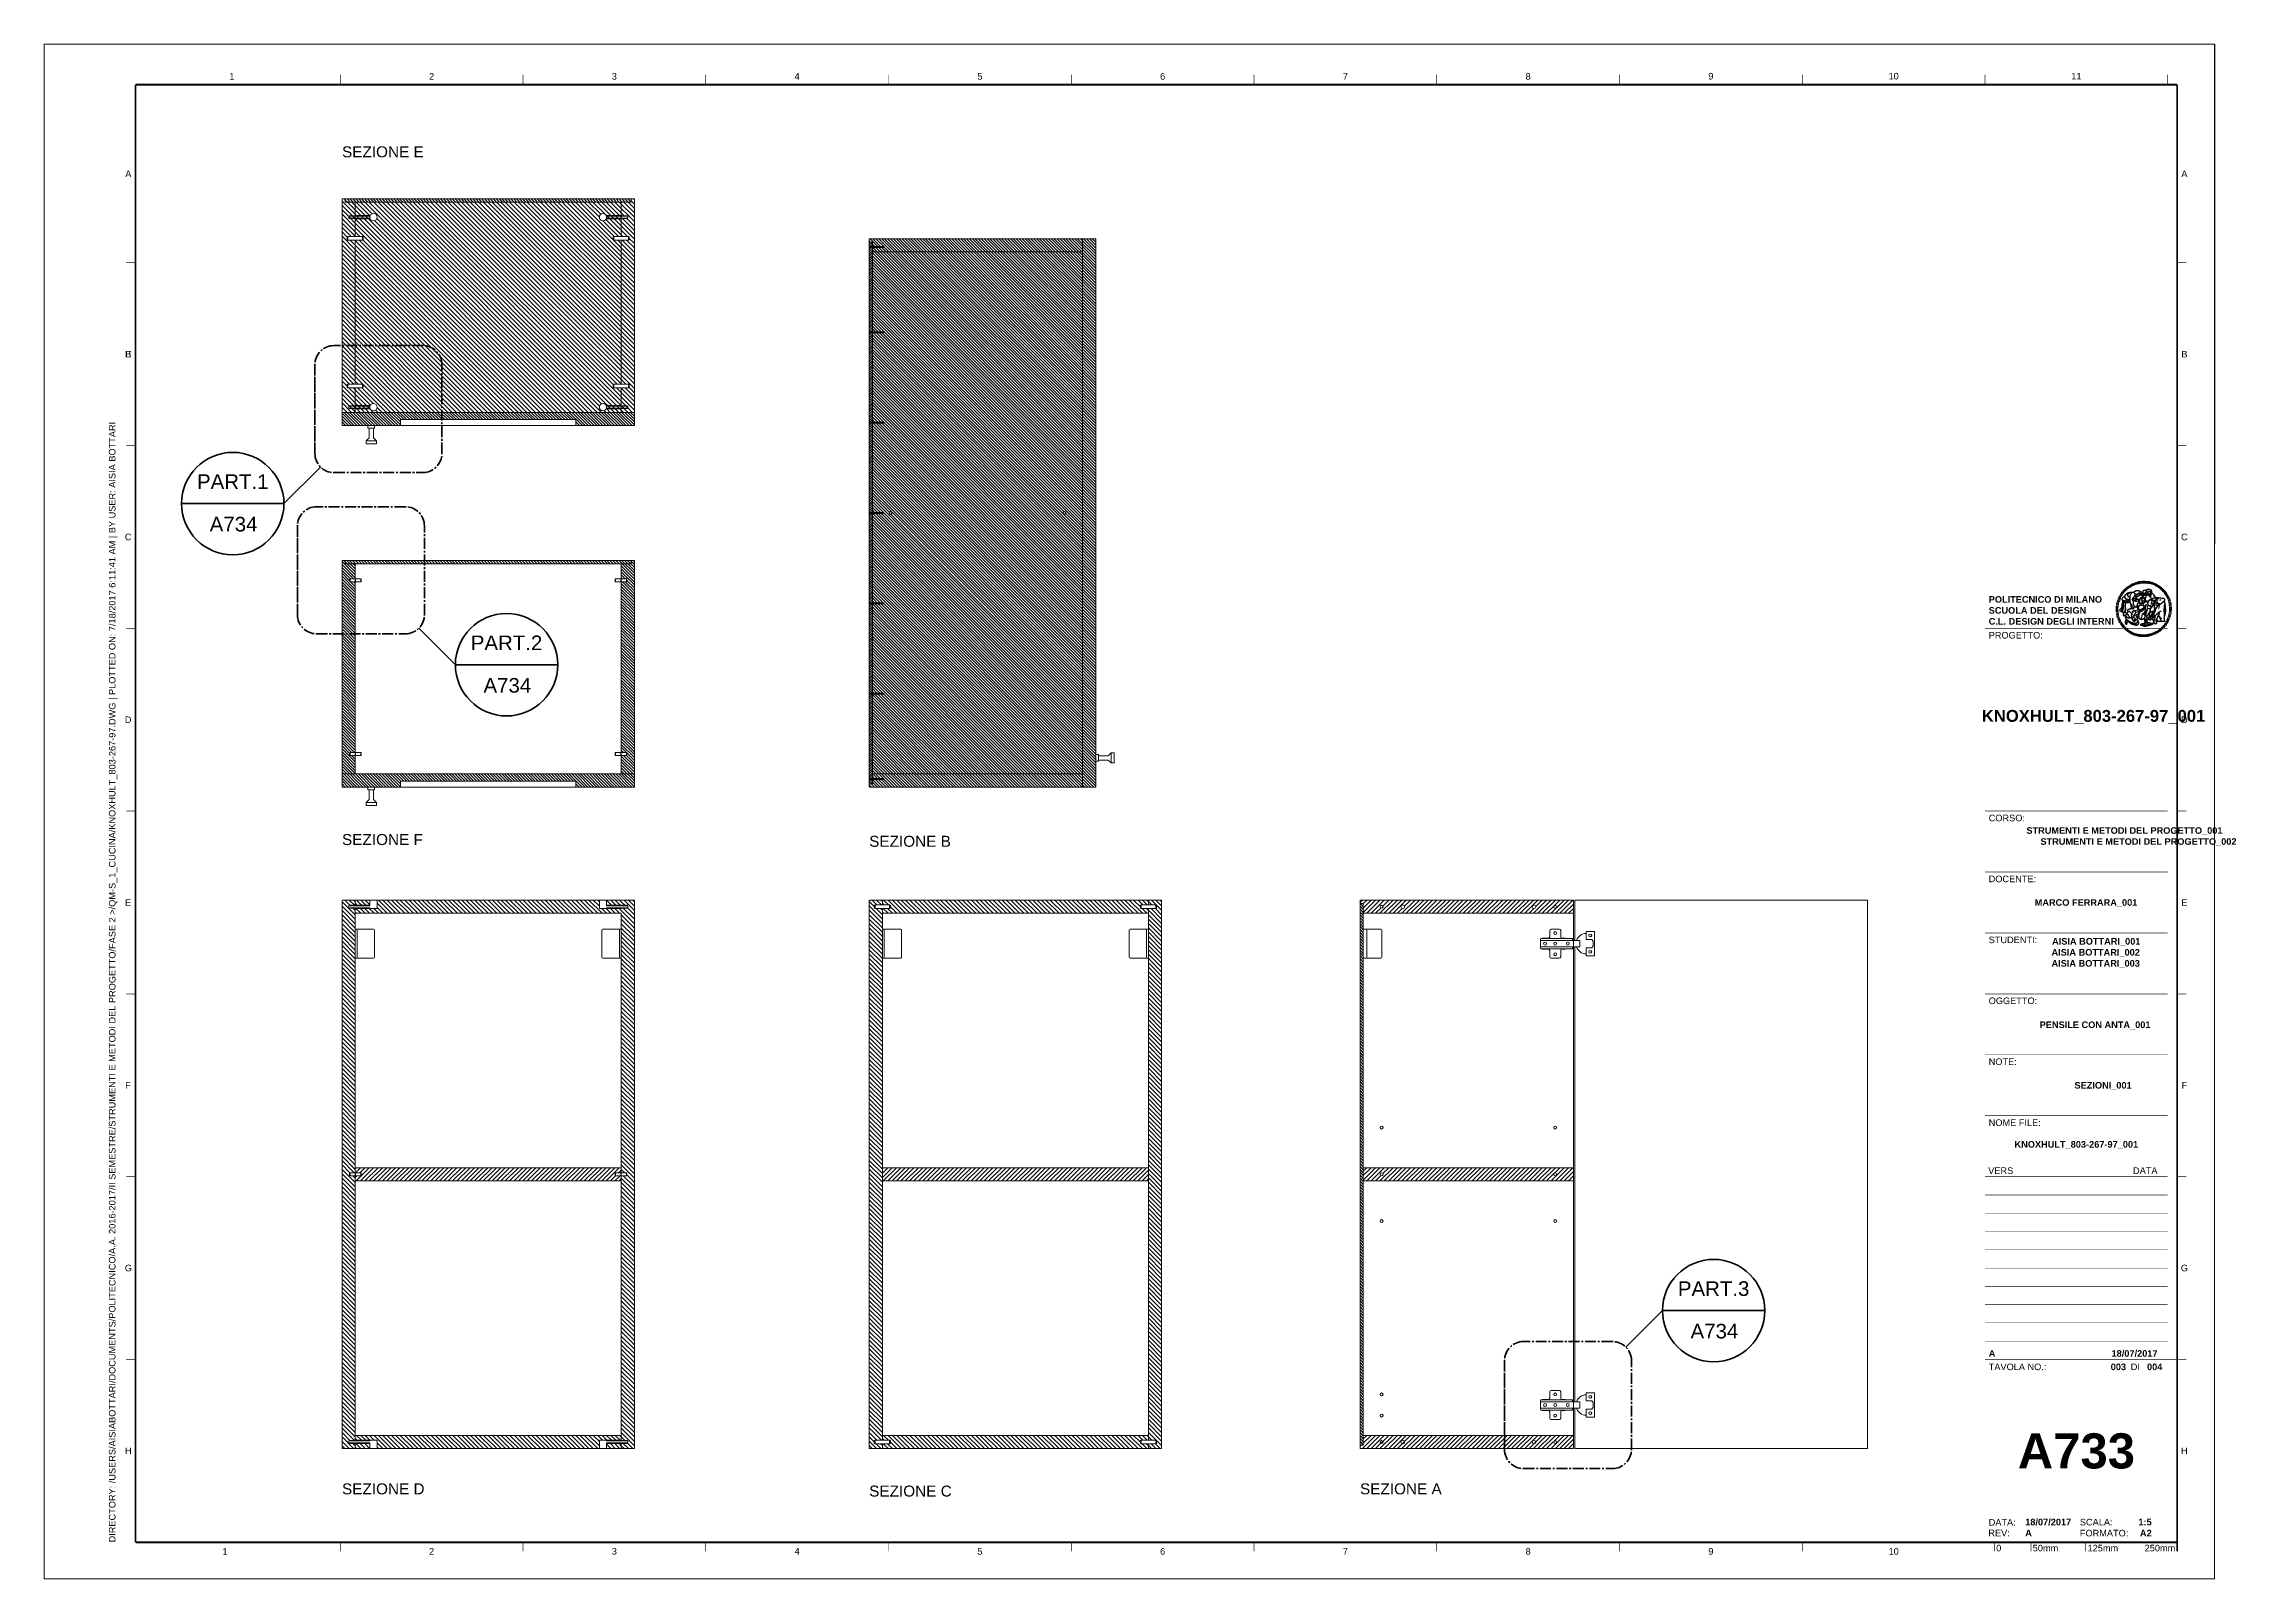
# Paper-space layout 'A733' of a CAD drawing. Header units: centimetres. Extents: x -1 to 599, y -1 to 419.
# The model-space entities are those that its viewports show. They can reach past a viewport. Long polylines and large blocks are cut down to what shows.
import ezdxf
from ezdxf.enums import TextEntityAlignment as Align

# ---------------------------------------------------------------- set-up
doc = ezdxf.new("R2010")
doc.units = ezdxf.units.CM
doc.linetypes.add('CENTER2', pattern=[1.125, 0.75, -0.125, 0.125, -0.125])
doc.layers.get('0').update_dxf_attribs({"color": 5})
for name, color, linetype, lineweight in [('0_Num_Penna__5', 5, 'Continuous', 18), ('0_Num_Penna__6', 6, 'Continuous', 18), ('A-FURN_Num_Penna__252_Num_Penna__252_Num_Penna__3_Num_Penna__252_Num_Penna__252_Num_Penna__252_Num_Penna__252_Num_Penna__252_Num_Penna__252_Num_Penna__252_Num_Penna__252_Num_Penna__252_Num_Penna__252_Num_Penna__252_Num_Penna__5', 5, 'Continuous', 18), ('A-FURN_Num_Penna__252_Num_Penna__252_Num_Penna__3_Num_Penna__252_Num_Penna__252_Num_Penna__252_Num_Penna__252_Num_Penna__252_Num_Penna__252_Num_Penna__252_Num_Penna__252_Num_Penna__252_Num_Penna__252_Num_Penna__252_Num_Penna__6', 6, 'Continuous', 18), ('A-SECT A-MCUT', 7, 'Continuous', 35), ('A-SECT-PATT_Num_Penna__6_Num_Penna__6_Num_Penna__6_Num_Penna__6_Num_Penna__6_Num_Penna__6_Num_Penna__6_Num_Penna__6_Num_Penna__6_Num_Penna__6_Num_Penna__6_Num_Penna__6_Num_Penna__6_Num_Penna__2', 2, 'Continuous', 18), ('A-SECT-PATT_Num_Penna__6_Num_Penna__6_Num_Penna__6_Num_Penna__6_Num_Penna__6_Num_Penna__6_Num_Penna__6_Num_Penna__6_Num_Penna__6_Num_Penna__6_Num_Penna__6_Num_Penna__6_Num_Penna__6_Num_Penna__6', 6, 'Continuous', 18), ('INFO_Num_Penna__2_Num_Penna__2_Num_Penna__2_Num_Penna__2_Num_Penna__5', 5, 'Continuous', 18), ('PDF _Geometria_Num_Penna__5', 5, 'Continuous', 18), ('PDF10_Geometry_Num_Penna__7_Num_Penna__7_Num_Penna__7_Num_Penna__7_Num_Penna__7_Num_Penna__7_Num_Penna__7_Num_Penna__6', 6, 'Continuous', 18), ('PDF10_Solid Fills_Num_Penna__5_Num_Penna__5_Num_Penna__5_Num_Penna__5_Num_Penna__5_Num_Penna__5_Num_Penna__5_Num_Penna__5', 5, 'Continuous', 18), ('PDF16_Geometry_Num_Penna__5_Num_Penna__5_Num_Penna__5_Num_Penna__5_Num_Penna__5_Num_Penna__5_Num_Penna__5_Num_Penna__5_Num_Penna__5_Num_Penna__5_Num_Penna__5_Num_Penna__5_Num_Penna__5_Num_Penna__5', 5, 'Continuous', 18), ('PDF16_Geometry_Num_Penna__6_Num_Penna__6_Num_Penna__6_Num_Penna__6_Num_Penna__6_Num_Penna__6_Num_Penna__6_Num_Penna__6_Num_Penna__6_Num_Penna__6_Num_Penna__6_Num_Penna__6_Num_Penna__6_Num_Penna__5', 5, 'Continuous', 18), ('PDF16_Geometry_Num_Penna__6_Num_Penna__6_Num_Penna__6_Num_Penna__6_Num_Penna__6_Num_Penna__6_Num_Penna__6_Num_Penna__6_Num_Penna__6_Num_Penna__6_Num_Penna__6_Num_Penna__6_Num_Penna__6_Num_Penna__6', 6, 'Continuous', 18), ('PDF22_Geometry_Num_Penna__1_Num_Penna__255_Num_Penna__255_Num_Penna__255_Num_Penna__6', 6, 'Continuous', 18), ('PDF22_Geometry_Num_Penna__1_Num_Penna__255_Num_Penna__3_Num_Penna__3_Num_Penna__6', 6, 'Continuous', 18), ('PDF22_Geometry_Num_Penna__1_Num_Penna__255_Num_Penna__5_Num_Penna__5_Num_Penna__5', 5, 'Continuous', 18), ('PDF22_Geometry_Num_Penna__1_Num_Penna__255_Num_Penna__5_Num_Penna__5_Num_Penna__6', 6, 'Continuous', 18), ('PDF2_Geometry_Num_Penna__7_Num_Penna__7_Num_Penna__7_Num_Penna__7_Num_Penna__7_Num_Penna__7_Num_Penna__7_Num_Penna__5', 5, 'Continuous', 18), ('PDF2_Geometry_Num_Penna__7_Num_Penna__7_Num_Penna__7_Num_Penna__7_Num_Penna__7_Num_Penna__7_Num_Penna__7_Num_Penna__6', 6, 'Continuous', 18), ('VITE_Num_Penna__5', 5, 'Continuous', 18), ('VITE_Num_Penna__6', 6, 'Continuous', 18), ('viti_Num_Penna__5', 5, 'Continuous', 18), ('viti_Num_Penna__6', 6, 'Continuous', 18)]:
    doc.layers.add(name, color=color, linetype=linetype, lineweight=lineweight)
for name, color, linetype in [('G-ANNO-LOGO', 3, 'Continuous'), ('G-ANNO-TEXT', 3, 'Continuous'), ('G-ANNO-TTLB', 3, 'Continuous')]:
    doc.layers.add(name, color=color, linetype=linetype)
doc.layers.add('G-ANNO-NPLT', color=210, linetype='Continuous', plot=False)
doc.styles.add('ARIAL', font='Arial.ttf')
doc.styles.add('ARIAL-BOLD', font='Arial Bold.ttf')
doc.styles.add('E-ARIAL', font='Arial.ttf')
doc.styles.get("Standard").update_dxf_attribs({"font": 'Arial.ttf'})
pattern_1 = [(135, (0, 199.22544), (-0.3, -0.3), [])]
pattern_2 = [(135, (12.1145, 0), (-0.3, -0.3), [])]

psp = doc.layouts.new('A733')

# ---------------------------------------------------------------- texts
at = {"color": 3, "char_height": 3, "attachment_point": 1}
for s, insert in [('SEZIONE E', (80.77, 391.17)), ('SEZIONE F', (80.77, 203.05)), ('SEZIONE B', (225, 202.57)), ('SEZIONE D', (80.77, 25.43)), ('SEZIONE C', (225, 24.83)), ('SEZIONE A', (359.28, 25.44))]:
    psp.add_mtext_dynamic_manual_height_columns(s, width=109.8928, gutter_width=12.5, heights=[0], dxfattribs=dict(at, insert=insert))
at = {"layer": 'G-ANNO-TEXT', "style": 'ARIAL'}
for s, p in [('1', (50.63, 410.31)), ('2', (105.28, 410.31)), ('3', (155.28, 410.31)), ('4', (205.28, 410.31)), ('5', (255.28, 410.31)), ('6', (305.28, 410.31)), ('7', (355.28, 410.31)), ('8', (405.28, 410.31)), ('9', (455.28, 410.36)), ('10', (505.28, 410.36)), ('11', (555.28, 410.36)), ('A', (22.3, 383.64)), ('A', (584.82, 383.64)), ('B', (22.25, 334.33)), ('E', (22.37, 334.33)), ('B', (584.82, 334.33)), ('C', (22.27, 284.33)), ('C', (584.82, 284.33)), ('D', (22.24, 234.33)), ('D', (584.82, 234.33)), ('E', (22.24, 184.33)), ('E', (584.82, 184.33)), ('F', (22.21, 134.33)), ('F', (584.82, 134.33)), ('G', (22.32, 84.33)), ('G', (584.82, 84.33)), ('H', (22.3, 34.33)), ('H', (584.82, 34.33)), ('1', (48.77, 6.84)), ('2', (105.28, 6.84)), ('3', (155.28, 6.84)), ('4', (205.28, 6.84)), ('5', (255.28, 6.84)), ('6', (305.28, 6.84)), ('7', (355.28, 6.84)), ('8', (405.28, 6.84)), ('9', (455.28, 6.84)), ('10', (505.28, 6.84))]:
    psp.add_text(s, height=1.8, dxfattribs=at).set_placement(p, align=Align.MIDDLE_CENTER)
for s, p in [('PROGETTO:', (531.28, 258.34)), ('CORSO:', (531.28, 208.34)), ('DOCENTE:', (531.28, 191.68)), ('STUDENTI:', (531.28, 175.01)), ('OGGETTO:', (531.28, 158.34)), ('NOTE:', (531.28, 141.68)), ('NOME FILE:', (531.28, 125.01)), ('TAVOLA NO.:', (531.28, 58.21))]:
    psp.add_text(s, height=1.8, dxfattribs=at).set_placement(p, align=Align.TOP_LEFT)
for s, p in [('VERS', (531.15, 110.97)), ('DI', (570.14, 57.32)), ('REV:', (531.18, 11.87)), ('DATA:', (531.28, 14.77)), ('SCALA:', (556.22, 14.83)), ('FORMATO:', (556.22, 11.83))]:
    psp.add_text(s, height=1.8, dxfattribs=at).set_placement(p, align=Align.MIDDLE_LEFT)
at = {"layer": 'G-ANNO-TEXT'}
for s, style, p in [('DATA', 'ARIAL', (577.48, 110.97)), ('A2', 'ARIAL-BOLD', (575.87, 11.83))]:
    psp.add_text(s, height=1.8, dxfattribs=dict(at, style=style)).set_placement(p, align=Align.MIDDLE_RIGHT)
at = {"layer": 'G-ANNO-TEXT', "insert": (16.99, 9.28), "char_height": 1.8, "attachment_point": 1, "rotation": 90, "style": 'ARIAL'}
psp.add_mtext_dynamic_manual_height_columns('DIRECTORY: /USERS/AISIABOTTARI/DOCUMENTS/POLITECNICO/A.A. 2016-2017/II SEMESTRE/STRUMENTI E METODI DEL PROGETTO/FASE 2 >/QM-S_1_CUCINA/KNOXHULT_803-267-97.DWG | PLOTTED ON: 7/18/2017 6:11:41 AM | BY USER: AISIA BOTTARI', width=412.209, gutter_width=9, heights=[0], dxfattribs=at)
at = {"layer": 'G-ANNO-TEXT', "insert": (531.28, 260.31), "char_height": 1.8, "width": 56.8694, "attachment_point": 7, "style": 'ARIAL-BOLD'}
psp.add_mtext('POLITECNICO DI MILANO\\PSCUOLA DEL DESIGN\\PC.L. DESIGN DEGLI INTERNI', dxfattribs=at)
at = {"layer": 'G-ANNO-TEXT', "style": 'ARIAL-BOLD'}
for tag, p, s, height in [('KNOXHULT_803-267-97_001', (529.41, 233.75), 'KNOXHULT_003-267-96', 3.2533), ('AISIA BOTTARI_001', (548.62, 172.81), 'STUDENT 1', 1.8), ('AISIA BOTTARI_002', (548.47, 169.8), 'STUDENT 2', 1.8), ('AISIA BOTTARI_003', (548.47, 166.78), 'STUDENT 3', 1.8), ('PENSILE CON ANTA_001', (545.23, 149.99), 'DRAWING_TITLE', 1.8), ('SEZIONI_001', (554.75, 133.43), '-', 1.8), ('KNOXHULT_803-267-97_001', (538.35, 117.27), 'KNOXHULT_803-267-97.dwg', 1.8)]:
    psp.add_attdef(tag, p, s, height=height, dxfattribs=at)
at = {"layer": 'G-ANNO-TEXT', "style": 'ARIAL-BOLD', "flags": 2}
for tag, p, s in [('STRUMENTI E METODI DEL PROGETTO_001', (541.6, 203.12), 'STRUMENTI E METODI'), ('STRUMENTI E METODI DEL PROGETTO_002', (545.44, 200.11), 'DEL PROGETTO'), ('MARCO FERRARA_001', (543.87, 183.43), 'MARCO FERRARA')]:
    psp.add_attdef(tag, p, s, height=1.8, dxfattribs=at)
at = {"layer": 'G-ANNO-TEXT', "style": 'ARIAL-BOLD'}
for tag, text, p in [('A', 'A', (531.28, 60.97)), ('004', '999', (574.6, 57.31)), ('A', 'A', (541.27, 11.84)), ('18/07/2017', '18/07/2017', (541.27, 14.86))]:
    psp.add_attdef(tag, text=text, height=1.8, dxfattribs=at).set_placement(p, align=Align.MIDDLE_LEFT)
for tag, text, p in [('18/07/2017', 'YYYY.MM.DD', (577.48, 60.97)), ('003', '000', (568.86, 57.31)), ('1:5', '1:0000', (575.87, 14.86))]:
    psp.add_attdef(tag, text=text, height=1.8, dxfattribs=at).set_placement(p, align=Align.MIDDLE_RIGHT)
psp.add_attdef('A733', text='A000', height=9.6, dxfattribs=at).set_placement((555.28, 34.33), align=Align.MIDDLE_CENTER)

msp = doc.modelspace()

# ---------------------------------------------------------------- texts
at = {"color": 3, "style": 'ARIAL'}
for tag, p in [('PART.1', (-578.195, -1383.8824)), ('PART.2', (-540.7445, -1405.9298)), ('PART.3', (-375.6235, -1494.2565))]:
    msp.add_attdef(tag, text='1', height=2, dxfattribs=at).set_placement(p, align=Align.TOP_CENTER)
for p in [(-581.3503, -1391.6967), (-543.8998, -1413.7441), (-378.7788, -1502.0709)]:
    msp.add_attdef('A734', p, '', height=2, dxfattribs=at)

# ---------------------------------------------------------------- blocks, each defined once
blk = doc.blocks.new('logoPolimi')
for p, q in [((-1.41, 1.91), (-1.28, 1.74)), ((-1.32, 1.97), (-1.2, 1.8)), ((-1.22, 2.03), (-1.11, 1.85)), ((-1.13, 2.09), (-1.03, 1.9)), ((-1.03, 2.14), (-0.94, 1.95)), ((-0.93, 2.18), (-0.84, 1.99)), ((-0.83, 2.22), (-0.75, 2.03)), ((-0.72, 2.26), (-0.66, 2.06)), ((-0.61, 2.29), (-0.56, 2.09)), ((-0.51, 2.32), (-0.46, 2.11)), ((-0.4, 2.34), (-0.36, 2.13)), ((-0.29, 2.35), (-0.26, 2.14)), ((-0.18, 2.36), (-0.16, 2.15)), ((-0.07, 2.37), (-0.06, 2.16)), ((0.04, 2.37), (0.04, 2.16)), ((0.15, 2.36), (0.14, 2.16)), ((0.26, 2.36), (0.24, 2.15)), ((0.37, 2.34), (0.34, 2.13)), ((0.48, 2.32), (0.44, 2.12)), ((0.59, 2.3), (0.54, 2.09)), ((0.69, 2.27), (0.63, 2.07)), ((0.8, 2.23), (0.73, 2.03)), ((0.9, 2.19), (0.82, 2)), ((1, 2.15), (0.91, 1.96)), ((1.1, 2.1), (1, 1.91)), ((1.2, 2.04), (1.09, 1.86)), ((1.29, 1.99), (1.18, 1.81)), ((1.38, 1.92), (1.26, 1.75)), ((1.47, 1.86), (1.34, 1.69)), ((-2.37, 0.12), (-2.16, 0.11)), ((-2.37, 0.01), (-2.16, 0.01)), ((-2.36, 0.23), (-2.15, 0.21)), ((-2.35, 0.34), (-2.14, 0.31)), ((-2.33, 0.45), (-2.12, 0.41)), ((-2.3, 0.55), (-2.1, 0.51)), ((-2.28, 0.66), (-2.07, 0.6)), ((-2.24, 0.77), (-2.04, 0.7)), ((-2.2, 0.87), (-2.01, 0.79)), ((-2.16, 0.97), (-1.97, 0.89)), ((-2.11, 1.07), (-1.93, 0.98)), ((-2.06, 1.17), (-1.88, 1.07)), ((-2.01, 1.26), (-1.83, 1.15)), ((-1.94, 1.36), (-1.77, 1.24)), ((-1.88, 1.45), (-1.71, 1.32)), ((-1.84, 0.03), (-1.82, 0.35)), ((-1.81, 1.53), (-1.65, 1.4)), ((-1.74, 1.61), (-1.58, 1.47)), ((-1.73, 0.59), (-1.73, 0.59)), ((-1.73, 0.59), (-1.73, 0.59)), ((-1.66, 1.69), (-1.51, 1.54)), ((-1.65, 0.57), (-1.65, 0.57)), ((-1.59, 1.12), (-1.59, 1.12)), ((-1.58, 1.77), (-1.44, 1.61)), ((-1.51, 0.55), (-1.51, 0.55)), ((-1.51, 0.55), (-1.51, 0.55)), ((-1.49, 1.84), (-1.36, 1.68)), ((-1.31, 0.79), (-1.21, 0.75)), ((-1.21, 0.75), (-1.31, 0.79)), ((-1.21, 0.75), (-1.31, 0.79)), ((-1.21, 0.75), (-1.21, 0.75)), ((-1.21, 0.75), (-1.21, 0.75)), ((-1.19, 0.76), (-1.19, 0.76)), ((-1.19, 0.76), (-1.19, 0.76)), ((-1.17, 0.99), (-1.18, 0.99)), ((-1.18, 0.99), (-1.17, 0.99)), ((-1.16, 0.57), (-1.16, 0.57)), ((-1.16, 0.57), (-1.16, 0.57)), ((-1.1, 0.01), (-0.99, 0.06)), ((-0.99, 0.06), (-1.1, 0.01)), ((-0.99, 0.06), (-1.1, 0.01)), ((-0.99, 0.06), (-0.99, 0.06)), ((-0.99, 0.06), (-0.99, 0.06)), ((-0.97, 0.79), (-0.98, 0.79)), ((-0.89, 0.84), (-0.97, 0.79)), ((-0.97, 0.79), (-0.89, 0.84)), ((-0.96, 1.41), (-0.96, 1.41)), ((-0.96, 1.41), (-0.96, 1.41)), ((-0.89, 0.84), (-0.82, 0.87)), ((-0.82, 0.87), (-0.89, 0.84)), ((-0.89, 0.84), (-0.82, 0.87)), ((-0.88, 0.83), (-0.89, 0.84)), ((-0.85, 1.39), (-0.85, 1.39)), ((-0.85, 1.39), (-0.85, 1.39)), ((-0.84, 0.14), (-0.84, 0.14)), ((-0.77, 1.08), (-0.78, 1.08)), ((-0.78, 1.08), (-0.77, 1.08)), ((-0.61, 1.12), (-0.77, 1.08)), ((-0.77, 1.08), (-0.61, 1.12)), ((-0.77, 1.08), (-0.61, 1.12)), ((-0.75, 1.3), (-0.76, 1.29)), ((-0.76, 1.29), (-0.75, 1.3)), ((-0.65, 0.99), (-0.7, 0.96)), ((-0.69, 0.18), (-0.68, 0.18)), ((-0.66, 0.93), (-0.66, 0.93)), ((-0.66, 0.93), (-0.64, 0.93)), ((-0.66, 0.93), (-0.66, 0.93)), ((-0.66, 0.93), (-0.66, 0.93)), ((-0.63, 1.01), (-0.63, 1.01)), ((-0.63, 1.01), (-0.62, 1.01)), ((-0.63, 0.66), (-0.63, 0.66)), ((-0.6, 1.12), (-0.61, 1.12)), ((-0.61, 1.12), (-0.6, 1.12)), ((-0.61, 1.12), (-0.6, 1.12)), ((-0.61, 0.86), (-0.57, 0.85)), ((-0.57, 0.85), (-0.61, 0.86)), ((-0.61, 0.86), (-0.57, 0.85)), ((-0.53, 1.08), (-0.6, 1.12)), ((-0.6, 1.12), (-0.6, 1.11)), ((-0.6, 1.12), (-0.53, 1.08)), ((-0.57, 0.8), (-0.59, 0.8)), ((-0.57, 0.85), (-0.53, 0.84)), ((-0.57, 0.85), (-0.57, 0.85)), ((-0.57, 0.85), (-0.57, 0.85)), ((-0.57, 0.85), (-0.53, 0.84)), ((-0.56, 0.29), (-0.49, 0.48)), ((-0.56, 0.14), (-0.56, 0.29)), ((-0.5, 0.11), (-0.56, 0.14)), ((-0.53, 0.84), (-0.51, 0.84)), ((-0.53, 0.84), (-0.51, 0.84)), ((-0.53, 0.84), (-0.53, 0.84)), ((-0.51, 0.11), (-0.51, 0.11)), ((-0.51, 0.11), (-0.51, 0.11)), ((-0.34, 0.33), (-0.5, 0.11)), ((-0.49, 0.48), (-0.41, 0.55)), ((-0.42, 0.8), (-0.47, 0.79)), ((-0.42, 0.8), (-0.47, 0.79)), ((-0.47, 0.79), (-0.45, 0.76)), ((-0.47, 0.79), (-0.45, 0.76)), ((-0.45, 1.14), (-0.42, 1.11)), ((-0.42, 1.26), (-0.36, 1.22)), ((-0.41, 0.55), (-0.34, 0.49)), ((-0.4, 1.37), (-0.38, 1.38)), ((-0.39, 1.37), (-0.4, 1.37)), ((-0.35, 1.33), (-0.4, 1.37)), ((-0.39, 1.24), (-0.4, 1.23)), ((-0.38, 1.14), (-0.38, 1.14)), ((-0.34, 0.49), (-0.09, 0.48)), ((-0.16, 0.32), (-0.34, 0.33)), ((-0.14, 0.32), (-0.31, 0.34)), ((-0.28, 1.3), (-0.29, 1.3)), ((-0.28, 1.3), (-0.28, 1.3)), ((-0.16, 1.24), (-0.16, 1.25)), ((-0.16, 1.25), (-0.16, 1.25)), ((-0.16, 0.49), (-0.14, 0.64)), ((-0.06, 0.27), (-0.16, 0.32)), ((-0.1, 0.88), (-0.09, 0.87)), ((-0.08, 1.37), (-0.08, 1.38)), ((-0.08, 1.23), (-0.05, 1.21)), ((-0.05, 1.21), (-0.08, 1.23)), ((-0.08, 1.23), (-0.05, 1.21)), ((-0.03, 0.26), (-0.06, 0.27)), ((-0.05, 1.21), (-0.04, 1.21)), ((-0.04, 1.21), (-0.05, 1.21)), ((-0.04, 1.21), (-0.04, 1.21)), ((-0.04, 1.21), (-0.04, 1.21)), ((-0.04, 0.48), (-0.03, 0.26)), ((0.03, 1.15), (0.03, 1.15)), ((0.03, 0.66), (0.03, 0.67)), ((0.07, 0.58), (0.07, 0.57)), ((0.1, 1.18), (0.1, 1.18)), ((0.1, 0.84), (0.1, 0.84)), ((0.13, 1.32), (0.17, 1.19)), ((0.14, 0.71), (0.34, 0.65)), ((0.31, 0.56), (0.17, 0.63)), ((0.27, 1.61), (0.27, 1.61)), ((0.27, 1.61), (0.27, 1.61)), ((0.27, 1.61), (0.27, 1.61)), ((0.29, 1.29), (0.29, 1.29)), ((0.29, 1.29), (0.29, 1.29)), ((0.29, 1.29), (0.29, 1.29)), ((0.29, 1.29), (0.29, 1.29)), ((0.33, 0.49), (0.34, 0.49)), ((0.33, 0.03), (0.35, 0.03)), ((0.33, 0.03), (0.35, 0.03)), ((0.34, 0.65), (0.34, 0.64)), ((0.35, 0.03), (0.57, 0.06)), ((0.35, 0.03), (0.57, 0.06)), ((0.35, 0.03), (0.35, 0.03)), ((0.35, 0.03), (0.35, 0.03)), ((0.38, 1.36), (0.37, 1.35)), ((0.38, 0.34), (0.37, 0.34)), ((0.38, 0.34), (0.38, 0.34)), ((0.43, 0.67), (0.39, 0.64)), ((0.49, 1.05), (0.51, 1.13)), ((0.51, 1.13), (0.49, 1.05)), ((0.49, 1.05), (0.51, 1.13)), ((0.51, 1.31), (0.5, 1.29)), ((0.51, 1.13), (0.52, 1.23)), ((0.52, 1.23), (0.51, 1.23)), ((0.51, 1.23), (0.52, 1.23)), ((0.52, 1.23), (0.51, 1.13)), ((0.51, 1.13), (0.52, 1.23)), ((0.52, 1.24), (0.6, 1.37)), ((0.52, 1.23), (0.6, 1.36)), ((0.6, 1.36), (0.52, 1.23)), ((0.52, 1.23), (0.52, 1.23)), ((0.52, 1.23), (0.52, 1.24)), ((0.52, 1.23), (0.52, 1.23)), ((0.55, 1.07), (0.53, 1.06)), ((0.53, 1.04), (0.53, 1.06)), ((0.53, 1.05), (0.53, 1.04)), ((0.54, 0.3), (0.63, 0.32)), ((0.54, -0.08), (0.61, 0.06)), ((0.61, 0.06), (0.54, -0.08)), ((0.54, -0.08), (0.61, 0.06)), ((0.56, 0.19), (0.59, 0.21)), ((0.57, 1.07), (0.57, 1.07)), ((0.57, 1.07), (0.57, 1.07)), ((0.57, 1.07), (0.57, 1.07)), ((0.57, 1.07), (0.57, 1.07)), ((0.57, 1.07), (0.57, 1.07)), ((0.57, 1.07), (0.57, 1.07)), ((0.57, 1.07), (0.57, 1.07)), ((0.58, 0.3), (0.59, 0.29)), ((0.59, 0.78), (0.59, 0.79)), ((0.59, 0.79), (0.59, 0.79)), ((0.59, 0.79), (0.59, 0.79)), ((0.59, 0.79), (0.59, 0.78)), ((0.61, 0.06), (0.6, 0.07)), ((0.6, 0.07), (0.61, 0.06)), ((0.61, 0.06), (0.61, 0.07)), ((0.62, 0.21), (0.65, 0.22)), ((0.64, 1.37), (0.65, 1.37)), ((0.69, 0.86), (0.68, 0.86)), ((0.68, 0.86), (0.69, 0.86)), ((0.68, 0.76), (0.68, 0.76)), ((0.76, 0.26), (0.76, 0.26)), ((0.82, 0.35), (0.84, 0.36)), ((0.82, 0.35), (0.82, 0.35)), ((0.84, 0.36), (0.84, 0.37)), ((0.85, 0.34), (1.05, 0.35)), ((0.93, 1.05), (0.93, 1.05)), ((0.93, 1.05), (0.93, 1.05)), ((0.93, 1.05), (0.93, 1.04)), ((0.93, 1.05), (0.93, 1.05)), ((0.97, 0.66), (0.96, 0.66)), ((1.01, 0.97), (0.98, 0.96)), ((1.17, 0.96), (1.17, 0.95)), ((1.17, 0.95), (1.17, 0.95)), ((1.34, 0.37), (1.26, 0.04)), ((1.27, 0.37), (1.27, 0.38)), ((1.28, 0.95), (1.28, 0.95)), ((1.37, 0.73), (1.46, 0.81)), ((1.41, 0.4), (1.41, 0.41)), ((1.56, 1.79), (1.42, 1.63)), ((1.64, 1.71), (1.49, 1.56)), ((1.49, 0.9), (1.57, 0.92)), ((1.72, 1.63), (1.56, 1.49)), ((1.67, 0.6), (1.57, 0.53)), ((1.79, 1.55), (1.63, 1.41)), ((1.86, 1.47), (1.7, 1.34)), ((1.93, 1.38), (1.76, 1.26)), ((1.99, 1.29), (1.81, 1.17)), ((2.05, 1.19), (1.87, 1.09)), ((2.1, 1.1), (1.92, 1)), ((2.15, 1), (1.96, 0.91)), ((2.19, 0.9), (2, 0.82)), ((2.23, 0.79), (2.04, 0.72)), ((2.27, 0.69), (2.07, 0.63)), ((2.3, 0.58), (2.09, 0.53)), ((2.32, 0.47), (2.12, 0.43)), ((2.34, 0.37), (2.13, 0.33)), ((2.36, 0.26), (2.15, 0.23)), ((2.37, 0.15), (2.16, 0.13)), ((2.37, 0.04), (2.16, 0.03)), ((-2.37, -0.1), (-2.16, -0.09)), ((-2.36, -0.21), (-2.15, -0.19)), ((-2.35, -0.32), (-2.14, -0.29)), ((-2.33, -0.43), (-2.12, -0.39)), ((-2.31, -0.54), (-2.1, -0.49)), ((-2.28, -0.65), (-2.08, -0.59)), ((-2.25, -0.75), (-2.05, -0.69)), ((-2.21, -0.86), (-2.02, -0.78)), ((-2.17, -0.96), (-1.98, -0.87)), ((-2.12, -1.06), (-1.93, -0.96)), ((-2.07, -1.16), (-1.89, -1.05)), ((-2.04, -0.15), (-1.97, -0.2)), ((-2.01, -1.25), (-1.84, -1.14)), ((-1.95, -1.34), (-1.78, -1.22)), ((-1.89, -1.43), (-1.72, -1.31)), ((-1.82, -1.52), (-1.66, -1.38)), ((-1.75, -1.6), (-1.59, -1.46)), ((-1.67, -1.68), (-1.52, -1.53)), ((-1.58, -0.12), (-1.6, -0.18)), ((-1.6, -0.18), (-1.58, -0.28)), ((-1.57, -0.54), (-1.59, -0.54)), ((-1.59, -0.54), (-1.59, -0.54)), ((-1.59, -1.76), (-1.45, -1.6)), ((-1.56, -0.32), (-1.56, -0.31)), ((-1.56, -0.31), (-1.56, -0.31)), ((-1.53, -0.65), (-1.53, -0.65)), ((-1.53, -0.65), (-1.53, -0.65)), ((-1.51, -1.83), (-1.37, -1.67)), ((-1.48, -0.86), (-1.48, -0.85)), ((-1.42, -0.37), (-1.42, -0.37)), ((-1.42, -1.9), (-1.29, -1.73)), ((-1.38, -0.46), (-1.38, -0.46)), ((-1.33, -1.96), (-1.21, -1.79)), ((-1.31, -0.24), (-1.31, -0.23)), ((-1.31, -0.23), (-1.31, -0.24)), ((-1.24, -2.02), (-1.13, -1.84)), ((-1.23, -0.19), (-1.23, -0.19)), ((-1.23, -0.19), (-1.23, -0.19)), ((-1.23, -0.19), (-1.23, -0.19)), ((-1.23, -0.19), (-1.23, -0.19)), ((-1.01, -0.39), (-1.02, -0.39)), ((-1.02, -0.39), (-1.01, -0.39)), ((-1.02, -0.7), (-1.02, -0.7)), ((-1.02, -0.7), (-1.02, -0.7)), ((-1.02, -0.7), (-1.02, -0.7)), ((-0.79, -0.51), (-0.83, -0.58)), ((-0.83, -0.58), (-0.79, -0.51)), ((-0.83, -0.58), (-0.79, -0.51)), ((-0.78, -1.05), (-0.83, -0.94)), ((-0.83, -0.94), (-0.78, -1.05)), ((-0.83, -0.94), (-0.83, -0.94)), ((-0.83, -0.94), (-0.78, -1.05)), ((-0.82, -1.23), (-0.82, -1.23)), ((-0.82, -1.23), (-0.77, -1.23)), ((-0.77, -1.23), (-0.82, -1.23)), ((-0.82, -1.23), (-0.82, -1.23)), ((-0.77, -1.23), (-0.82, -1.23)), ((-0.75, -0.96), (-0.8, -0.89)), ((-0.8, -0.89), (-0.79, -0.92)), ((-0.79, -0.92), (-0.8, -0.89)), ((-0.8, -0.89), (-0.75, -0.96)), ((-0.79, -0.92), (-0.8, -0.89)), ((-0.8, -0.89), (-0.8, -0.89)), ((-0.8, -0.89), (-0.75, -0.96)), ((-0.79, -0.92), (-0.78, -0.95)), ((-0.78, -0.95), (-0.79, -0.92)), ((-0.78, -0.95), (-0.79, -0.92)), ((-0.77, -0.49), (-0.78, -0.48)), ((-0.78, -0.48), (-0.77, -0.49)), ((-0.78, -0.95), (-0.76, -1)), ((-0.76, -1), (-0.78, -0.95)), ((-0.76, -1), (-0.78, -0.95)), ((-0.71, -0.89), (-0.75, -0.87)), ((-0.75, -0.87), (-0.71, -0.89)), ((-0.75, -0.87), (-0.71, -0.89)), ((-0.72, -1.01), (-0.75, -0.96)), ((-0.75, -0.96), (-0.72, -1.01)), ((-0.75, -0.96), (-0.72, -1.01)), ((-0.64, -0.93), (-0.71, -0.89)), ((-0.71, -0.89), (-0.64, -0.93)), ((-0.71, -0.89), (-0.64, -0.93)), ((-0.66, -0.53), (-0.66, -0.53)), ((-0.66, -0.53), (-0.66, -0.53)), ((-0.66, -0.53), (-0.66, -0.53)), ((-0.39, -0.81), (-0.51, -0.69)), ((-0.51, -1.04), (-0.5, -1.04)), ((-0.48, -0.42), (-0.48, -0.42)), ((-0.48, -0.42), (-0.48, -0.42)), ((-0.48, -0.42), (-0.48, -0.42)), ((-0.41, -0.51), (-0.41, -0.51)), ((-0.38, -0.05), (-0.39, -0.12)), ((-0.39, -0.12), (-0.37, -0.1)), ((-0.35, -0.14), (-0.37, -0.08)), ((-0.37, -0.09), (-0.37, -0.09)), ((-0.33, -0.12), (-0.35, -0.14)), ((-0.32, -0.14), (-0.35, -0.14)), ((-0.35, -0.18), (-0.34, -0.22)), ((-0.34, -0.08), (-0.29, -0.16)), ((-0.34, -0.22), (-0.34, -0.22)), ((-0.27, -0.17), (-0.32, -0.14)), ((-0.25, -0.91), (-0.26, -0.9)), ((-0.26, -1.29), (0.1, -1.2)), ((0.1, -1.2), (-0.26, -1.29)), ((0.08, -1.4), (-0.26, -1.29)), ((-0.26, -1.29), (0.08, -1.4)), ((-0.26, -1.38), (-0.26, -1.29)), ((-0.26, -1.29), (-0.26, -1.29)), ((-0.26, -1.29), (-0.26, -1.38)), ((-0.26, -1.29), (0.08, -1.4)), ((-0.26, -1.29), (-0.26, -1.29)), ((0.08, -1.49), (-0.26, -1.38)), ((-0.26, -1.38), (0.09, -1.49)), ((-0.14, -0.15), (-0.16, -0.13)), ((-0.11, -0.04), (-0.12, -0.05)), ((-0.04, -0.41), (-0.01, -0.44)), ((-0.01, -0.44), (-0.04, -0.41)), ((-0.04, -0.41), (-0.01, -0.44)), ((0.07, -0.84), (0.07, -0.84)), ((0.07, -0.84), (0.07, -0.84)), ((0.1, -1.2), (0.08, -1.32)), ((0.08, -1.32), (0.13, -1.2)), ((0.08, -1.4), (0.72, -1.22)), ((0.72, -1.22), (0.08, -1.4)), ((0.08, -1.4), (0.72, -1.22)), ((0.72, -1.31), (0.08, -1.49)), ((0.08, -1.44), (0.08, -1.4)), ((0.08, -1.4), (0.08, -1.44)), ((0.08, -1.4), (0.08, -1.49)), ((0.08, -1.49), (0.08, -1.44)), ((0.08, -1.44), (0.08, -1.44)), ((0.08, -1.44), (0.08, -1.45)), ((0.08, -1.45), (0.08, -1.46)), ((0.08, -1.46), (0.08, -1.49)), ((0.1, -1.01), (0.09, -0.86)), ((0.1, -1.01), (0.09, -0.86)), ((0.09, -1.49), (0.72, -1.31)), ((0.1, -1.2), (0.12, -1.04)), ((0.12, -1.04), (0.1, -1.2)), ((0.13, -1.2), (0.1, -1.2)), ((0.1, -1.2), (0.13, -1.2)), ((0.13, -1.2), (0.1, -1.2)), ((0.1, -1.2), (0.1, -1.2)), ((0.11, -0.44), (0.11, -0.44)), ((0.11, -0.44), (0.11, -0.44)), ((0.12, -0.21), (0.12, -0.21)), ((0.12, -0.21), (0.12, -0.21)), ((0.12, -0.21), (0.12, -0.21)), ((0.12, -0.21), (0.12, -0.21)), ((0.12, -0.21), (0.12, -0.21)), ((0.12, -0.21), (0.12, -0.21)), ((0.12, -0.21), (0.12, -0.21)), ((0.12, -0.21), (0.12, -0.21)), ((0.12, -0.21), (0.12, -0.21)), ((0.12, -0.21), (0.12, -0.21)), ((0.12, -0.21), (0.12, -0.21)), ((0.12, -0.21), (0.12, -0.21)), ((0.12, -0.21), (0.12, -0.21)), ((0.12, -0.56), (0.14, -0.53)), ((0.14, -0.53), (0.12, -0.56)), ((0.12, -0.56), (0.14, -0.53)), ((0.12, -1.04), (0.12, -1.04)), ((0.12, -1.04), (0.12, -1.04)), ((0.12, -1.04), (0.12, -1.04)), ((0.21, -0.99), (0.13, -1.2)), ((0.13, -1.2), (0.21, -0.99)), ((0.36, -1.14), (0.13, -1.2)), ((0.13, -1.2), (0.26, -1.17)), ((0.14, -0.53), (0.16, -0.49)), ((0.16, -0.49), (0.14, -0.53)), ((0.14, -0.53), (0.16, -0.49)), ((0.16, -0.49), (0.16, -0.49)), ((0.16, -0.49), (0.16, -0.49)), ((0.28, -1.19), (0.21, -0.99)), ((0.21, -0.99), (0.31, -1.27)), ((0.24, -0.17), (0.24, -0.16)), ((0.24, -0.16), (0.24, -0.17)), ((0.25, -0.84), (0.25, -0.88)), ((0.25, -0.88), (0.25, -0.84)), ((0.25, -0.88), (0.25, -0.84)), ((0.25, -0.88), (0.29, -1.17)), ((0.26, -0.88), (0.25, -0.88)), ((0.31, -1.27), (0.25, -0.88)), ((0.26, -1.17), (0.28, -1.16)), ((0.28, -1.16), (0.36, -1.14)), ((0.29, -1.17), (0.28, -1.19)), ((0.36, -1.14), (0.72, -1.22)), ((0.72, -1.22), (0.36, -1.14)), ((0.49, -0.31), (0.49, -0.31)), ((0.49, -0.31), (0.49, -0.31)), ((0.5, -0.27), (0.5, -0.27)), ((0.51, -0.27), (0.51, -0.27)), ((0.72, -0.81), (0.75, -0.89)), ((0.72, -1.22), (0.72, -1.31)), ((0.72, -1.31), (0.72, -1.22)), ((0.74, -0.23), (0.74, -0.23)), ((0.74, -0.23), (0.75, -0.24)), ((0.75, -0.23), (0.75, -0.23)), ((0.86, -0.25), (0.82, -0.34)), ((0.87, -0.22), (0.86, -0.23)), ((0.87, -0.22), (0.86, -0.25)), ((0.96, -0.58), (0.96, -0.57)), ((1.05, -1.05), (1.04, -1.05)), ((1.28, -2), (1.17, -1.82)), ((1.37, -1.93), (1.25, -1.76)), ((1.31, -0.27), (1.3, -0.26)), ((1.3, -0.26), (1.3, -0.26)), ((1.3, -0.26), (1.3, -0.26)), ((1.3, -0.26), (1.31, -0.27)), ((1.3, -0.26), (1.3, -0.26)), ((1.46, -1.87), (1.33, -1.7)), ((1.54, -1.8), (1.41, -1.64)), ((1.63, -1.72), (1.48, -1.57)), ((1.71, -1.65), (1.55, -1.5)), ((1.78, -1.57), (1.62, -1.43)), ((1.85, -1.48), (1.69, -1.35)), ((1.92, -1.39), (1.75, -1.27)), ((1.98, -1.3), (1.81, -1.19)), ((2.04, -1.21), (1.86, -1.1)), ((2.09, -1.11), (1.91, -1.01)), ((2.14, -1.01), (1.95, -0.92)), ((2.19, -0.91), (1.99, -0.83)), ((2.23, -0.81), (2.03, -0.74)), ((2.26, -0.7), (2.06, -0.64)), ((2.29, -0.6), (2.09, -0.55)), ((2.32, -0.49), (2.11, -0.45)), ((2.34, -0.38), (2.13, -0.35)), ((2.35, -0.27), (2.15, -0.25)), ((2.37, -0.08), (2.16, -0.07)), ((2.36, -0.16), (2.16, -0.15)), ((-1.14, -2.08), (-1.04, -1.89)), ((-1.04, -2.13), (-0.95, -1.94)), ((-0.94, -2.18), (-0.86, -1.98)), ((-0.84, -2.22), (-0.77, -2.02)), ((-0.74, -2.25), (-0.67, -2.05)), ((-0.63, -2.29), (-0.57, -2.08)), ((-0.52, -2.31), (-0.48, -2.11)), ((-0.42, -2.33), (-0.38, -2.13)), ((-0.31, -2.35), (-0.28, -2.14)), ((-0.2, -2.36), (-0.18, -2.15)), ((-0.09, -2.37), (-0.08, -2.16)), ((0.03, -2.37), (0.02, -2.16)), ((0.14, -2.37), (0.12, -2.16)), ((0.25, -2.36), (0.22, -2.15)), ((0.35, -2.34), (0.32, -2.14)), ((0.46, -2.32), (0.42, -2.12)), ((0.57, -2.3), (0.52, -2.1)), ((0.68, -2.27), (0.62, -2.07)), ((0.78, -2.24), (0.71, -2.04)), ((0.89, -2.2), (0.81, -2)), ((0.99, -2.15), (0.9, -1.96)), ((1.09, -2.11), (0.99, -1.92)), ((1.19, -2.05), (1.08, -1.87))]:
    blk.add_line(p, q)
for points in [[(-1.9, 0.12), (-1.94, 0.02), (-2.05, -0.09), (-2.05, -0.09)], [(-1.86, 0.38), (-1.86, 0.38), (-1.87, 0.19), (-1.9, 0.12)], [(-1.76, 0.6), (-1.76, 0.6), (-1.84, 0.57), (-1.86, 0.38)], [(-1.86, -0.04), (-1.84, 0.02), (-1.84, 0.03), (-1.84, 0.03)], [(-1.82, 0.78), (-1.83, 0.8), (-1.85, 0.86), (-1.83, 0.88)], [(-1.82, 0.78), (-1.83, 0.8), (-1.85, 0.86), (-1.83, 0.88)], [(-1.83, 0.88), (-1.81, 0.9), (-1.76, 0.96), (-1.76, 0.96)], [(-1.83, 0.88), (-1.81, 0.9), (-1.76, 0.96), (-1.76, 0.96)], [(-1.76, 0.6), (-1.83, 0.7), (-1.78, 0.74), (-1.78, 0.74)], [(-1.78, 0.74), (-1.79, 0.74), (-1.83, 0.7), (-1.76, 0.6)], [(-1.78, 0.74), (-1.8, 0.76), (-1.81, 0.78), (-1.82, 0.78)], [(-1.78, 0.74), (-1.8, 0.76), (-1.81, 0.78), (-1.82, 0.78)], [(-1.82, 0.35), (-1.81, 0.5), (-1.73, 0.59), (-1.73, 0.59)], [(-1.82, -0.19), (-1.73, -0.07), (-1.75, 0.14), (-1.75, 0.3)], [(-1.75, 0.33), (-1.75, 0.17), (-1.73, -0.05), (-1.8, -0.17)], [(-1.78, 0.74), (-1.75, 0.72), (-1.72, 0.69), (-1.68, 0.7)], [(-1.68, 0.7), (-1.72, 0.69), (-1.75, 0.72), (-1.78, 0.74)], [(-1.68, 0.7), (-1.72, 0.69), (-1.75, 0.72), (-1.78, 0.74)], [(-1.78, 0.74), (-1.78, 0.74), (-1.78, 0.74), (-1.78, 0.74)], [(-1.76, 0.96), (-1.68, 1.1), (-1.59, 1.12), (-1.59, 1.12)], [(-1.76, 0.96), (-1.68, 1.1), (-1.6, 1.12), (-1.6, 1.12)], [(-1.73, 0.59), (-1.74, 0.59), (-1.75, 0.6), (-1.76, 0.6)], [(-1.73, 0.59), (-1.74, 0.59), (-1.75, 0.6), (-1.76, 0.6)], [(-1.75, 0.3), (-1.76, 0.47), (-1.65, 0.57), (-1.65, 0.57)], [(-1.65, 0.57), (-1.65, 0.57), (-1.76, 0.5), (-1.75, 0.33)], [(-1.65, 0.57), (-1.68, 0.58), (-1.7, 0.58), (-1.73, 0.59)], [(-1.65, 0.57), (-1.68, 0.58), (-1.7, 0.58), (-1.73, 0.59)], [(-1.5, 0.71), (-1.53, 0.74), (-1.61, 0.71), (-1.68, 0.7)], [(-1.68, 0.7), (-1.61, 0.71), (-1.53, 0.73), (-1.5, 0.71)], [(-1.5, 0.71), (-1.53, 0.73), (-1.61, 0.71), (-1.68, 0.7)], [(-1.51, 0.55), (-1.56, 0.56), (-1.61, 0.56), (-1.65, 0.57)], [(-1.65, 0.57), (-1.61, 0.56), (-1.56, 0.56), (-1.51, 0.55)], [(-1.51, 0.55), (-1.56, 0.56), (-1.61, 0.56), (-1.65, 0.57)], [(-1.59, 1.12), (-1.6, 1.06), (-1.61, 0.99), (-1.61, 0.97)], [(-1.61, 0.97), (-1.61, 0.99), (-1.6, 1.06), (-1.59, 1.12)], [(-1.61, 0.97), (-1.61, 0.99), (-1.6, 1.06), (-1.59, 1.12)], [(-1.61, 0.97), (-1.61, 0.95), (-1.56, 0.88), (-1.54, 0.87)], [(-1.54, 0.87), (-1.56, 0.88), (-1.61, 0.95), (-1.61, 0.97)], [(-1.54, 0.87), (-1.56, 0.88), (-1.61, 0.96), (-1.61, 0.97)], [(-1.59, 1.12), (-1.59, 1.13), (-1.59, 1.15), (-1.58, 1.16)], [(-1.59, 1.12), (-1.59, 1.13), (-1.59, 1.15), (-1.58, 1.16)], [(-1.58, 1.16), (-1.57, 1.21), (-1.52, 1.23), (-1.49, 1.25)], [(-1.58, 1.16), (-1.57, 1.21), (-1.52, 1.23), (-1.49, 1.25)], [(-1.58, 0.36), (-1.58, 0.48), (-1.51, 0.55), (-1.51, 0.55)], [(-1.51, 0.55), (-1.51, 0.55), (-1.58, 0.48), (-1.58, 0.36)], [(-1.51, 0.55), (-1.51, 0.55), (-1.58, 0.48), (-1.58, 0.36)], [(-1.55, 0.04), (-1.55, 0.08), (-1.58, 0.25), (-1.58, 0.36)], [(-1.58, 0.36), (-1.58, 0.25), (-1.55, 0.08), (-1.55, 0.04)], [(-1.58, 0.36), (-1.58, 0.25), (-1.55, 0.08), (-1.55, 0.04)], [(-1.58, -0.12), (-1.57, -0.06), (-1.55, 0.02), (-1.55, 0.04)], [(-1.55, 0.04), (-1.55, 0.02), (-1.57, -0.06), (-1.58, -0.12)], [(-1.55, 0.04), (-1.55, 0.02), (-1.56, -0.04), (-1.57, -0.1)], [(-1.54, 0.87), (-1.52, 0.85), (-1.47, 0.83), (-1.44, 0.83)], [(-1.44, 0.83), (-1.47, 0.83), (-1.52, 0.85), (-1.54, 0.87)], [(-1.45, 0.83), (-1.47, 0.83), (-1.52, 0.85), (-1.54, 0.87)], [(-1.51, 0.55), (-1.33, 0.54), (-1.16, 0.57), (-1.16, 0.57)], [(-1.16, 0.57), (-1.16, 0.57), (-1.33, 0.54), (-1.51, 0.55)], [(-1.16, 0.57), (-1.16, 0.57), (-1.33, 0.54), (-1.51, 0.55)], [(-1.5, 0.71), (-1.46, 0.68), (-1.4, 0.62), (-1.33, 0.66)], [(-1.33, 0.66), (-1.4, 0.62), (-1.46, 0.68), (-1.5, 0.71)], [(-1.33, 0.66), (-1.4, 0.62), (-1.46, 0.68), (-1.5, 0.71)], [(-1.49, 1.25), (-1.46, 1.26), (-1.42, 1.33), (-1.39, 1.36)], [(-1.49, 1.25), (-1.46, 1.27), (-1.43, 1.34), (-1.39, 1.36)], [(-1.31, 0.79), (-1.33, 0.79), (-1.42, 0.83), (-1.45, 0.83)], [(-1.44, 0.83), (-1.42, 0.83), (-1.33, 0.79), (-1.31, 0.79)], [(-1.31, 0.79), (-1.33, 0.79), (-1.42, 0.83), (-1.44, 0.83)], [(-1.35, 1.1), (-1.4, 1.17), (-1.36, 1.23), (-1.29, 1.31)], [(-1.29, 1.31), (-1.36, 1.23), (-1.4, 1.17), (-1.35, 1.1)], [(-1.35, 1.1), (-1.4, 1.17), (-1.36, 1.23), (-1.29, 1.31)], [(-1.39, 1.36), (-1.35, 1.38), (-1.26, 1.4), (-1.19, 1.41)], [(-1.39, 1.36), (-1.35, 1.38), (-1.26, 1.4), (-1.19, 1.41)], [(-1.18, 0.99), (-1.24, 0.97), (-1.3, 1.03), (-1.35, 1.1)], [(-1.35, 1.1), (-1.3, 1.03), (-1.24, 0.97), (-1.18, 0.99)], [(-1.18, 1), (-1.24, 0.97), (-1.3, 1.03), (-1.35, 1.1)], [(-1.33, 0.66), (-1.28, 0.7), (-1.23, 0.73), (-1.21, 0.75)], [(-1.21, 0.75), (-1.23, 0.73), (-1.28, 0.7), (-1.33, 0.66)], [(-1.21, 0.75), (-1.23, 0.73), (-1.28, 0.7), (-1.33, 0.66)], [(-1.29, 1.31), (-1.22, 1.39), (-1.01, 1.41), (-0.96, 1.41)], [(-0.96, 1.41), (-1.01, 1.41), (-1.22, 1.39), (-1.29, 1.31)], [(-1.29, 1.31), (-1.22, 1.39), (-1.01, 1.41), (-0.96, 1.41)], [(-1.24, -0.02), (-1.21, -0.01), (-1.1, 0.01), (-1.1, 0.01)], [(-1.1, 0.01), (-1.1, 0.01), (-1.21, -0.01), (-1.24, -0.02)], [(-1.1, 0.01), (-1.1, 0.01), (-1.21, -0.01), (-1.24, -0.02)], [(-1.21, 0.75), (-1.2, 0.75), (-1.19, 0.76), (-1.19, 0.76)], [(-1.19, 0.76), (-1.19, 0.76), (-1.2, 0.75), (-1.21, 0.75)], [(-1.19, 0.76), (-1.19, 0.76), (-1.2, 0.76), (-1.21, 0.75)], [(-1.19, 1.41), (-1.11, 1.43), (-0.97, 1.41), (-0.97, 1.41)], [(-1.19, 1.41), (-1.12, 1.43), (-0.98, 1.41), (-0.98, 1.41)], [(-1.19, 0.76), (-1.19, 0.77), (-1.18, 0.78), (-1.18, 0.79)], [(-1.18, 0.79), (-1.18, 0.78), (-1.19, 0.77), (-1.19, 0.76)], [(-1.19, 0.76), (-1.19, 0.77), (-1.19, 0.78), (-1.18, 0.79)], [(-1.18, 0.68), (-1.18, 0.68), (-1.19, 0.71), (-1.19, 0.76)], [(-1.19, 0.76), (-1.19, 0.71), (-1.18, 0.68), (-1.18, 0.68)], [(-1.18, 0.68), (-1.18, 0.68), (-1.19, 0.71), (-1.19, 0.76)], [(-1.18, 0.97), (-1.18, 0.97), (-1.18, 0.98), (-1.17, 0.99)], [(-1.17, 0.99), (-1.18, 0.98), (-1.18, 0.97), (-1.18, 0.97)], [(-1.18, 0.97), (-1.18, 0.97), (-1.18, 0.98), (-1.17, 0.99)], [(-1.18, 0.79), (-1.17, 0.86), (-1.18, 0.95), (-1.18, 0.97)], [(-1.18, 0.97), (-1.18, 0.95), (-1.17, 0.86), (-1.18, 0.79)], [(-1.18, 0.79), (-1.17, 0.86), (-1.18, 0.95), (-1.18, 0.97)], [(-1.16, 0.57), (-1.17, 0.6), (-1.18, 0.64), (-1.18, 0.68)], [(-1.18, 0.68), (-1.18, 0.64), (-1.17, 0.6), (-1.16, 0.57)], [(-1.16, 0.57), (-1.17, 0.6), (-1.18, 0.64), (-1.18, 0.68)], [(-1.17, 0.99), (-1.17, 1.03), (-1.16, 1.09), (-1.14, 1.13)], [(-1.09, 0.42), (-1.1, 0.44), (-1.14, 0.48), (-1.16, 0.57)], [(-1.16, 0.57), (-1.14, 0.48), (-1.1, 0.44), (-1.09, 0.42)], [(-1.09, 0.42), (-1.1, 0.44), (-1.14, 0.48), (-1.16, 0.57)], [(-1.14, 1.13), (-1.12, 1.18), (-1.05, 1.31), (-1.05, 1.31)], [(-1.12, 0.46), (-1.12, 0.46), (-1.13, 0.38), (-1.11, 0.26)], [(-1.11, 0.26), (-1.08, 0.14), (-1.05, 0.03), (-1.05, 0.03)], [(-1.02, 0.32), (-1.02, 0.32), (-1.08, 0.4), (-1.09, 0.42)], [(-1.09, 0.42), (-1.08, 0.4), (-1.02, 0.32), (-1.02, 0.32)], [(-1.02, 0.32), (-1.02, 0.32), (-1.08, 0.4), (-1.09, 0.42)], [(-0.98, 0.2), (-0.98, 0.21), (-1.02, 0.32), (-1.02, 0.32)], [(-1.02, 0.32), (-1.02, 0.32), (-0.98, 0.21), (-0.98, 0.2)], [(-0.98, 0.2), (-0.98, 0.21), (-1.02, 0.32), (-1.02, 0.32)], [(-1.01, 0.12), (-1, 0.16), (-0.98, 0.19), (-0.98, 0.2)], [(-0.98, 0.2), (-0.98, 0.19), (-1, 0.16), (-1.01, 0.12)], [(-1.01, 0.12), (-1, 0.16), (-0.98, 0.19), (-0.98, 0.2)], [(-0.99, 0.06), (-1, 0.07), (-1.01, 0.1), (-1.01, 0.12)], [(-1.01, 0.12), (-1.01, 0.1), (-1, 0.07), (-0.99, 0.06)], [(-0.99, 0.06), (-1, 0.07), (-1.01, 0.1), (-1.01, 0.12)], [(-0.99, 0.06), (-0.99, 0.06), (-0.99, 0.06), (-0.98, 0.05)], [(-0.98, 0.05), (-0.99, 0.06), (-0.99, 0.06), (-0.99, 0.06)], [(-0.99, 0.05), (-0.99, 0.06), (-0.99, 0.06), (-0.99, 0.06)], [(-0.95, 0.02), (-0.96, 0.03), (-0.97, 0.04), (-0.99, 0.05)], [(-0.98, 1.41), (-0.98, 1.41), (-0.97, 1.41), (-0.96, 1.41)], [(-0.98, 0.81), (-0.94, 0.85), (-0.92, 0.93), (-0.91, 0.97)], [(-0.91, 0.97), (-0.92, 0.93), (-0.94, 0.85), (-0.98, 0.81)], [(-0.91, 0.97), (-0.92, 0.93), (-0.94, 0.85), (-0.98, 0.81)], [(-0.98, 0.79), (-0.98, 0.81), (-0.98, 0.81), (-0.98, 0.81)], [(-0.98, 0.81), (-0.98, 0.81), (-0.98, 0.81), (-0.98, 0.79)], [(-0.98, 0.81), (-0.98, 0.81), (-0.98, 0.81), (-0.98, 0.79)], [(-0.98, 0.79), (-0.98, 0.79), (-0.98, 0.78), (-0.97, 0.77)], [(-0.98, 0.79), (-0.98, 0.79), (-0.98, 0.78), (-0.97, 0.77)], [(-0.98, 0.05), (-0.97, 0.04), (-0.96, 0.03), (-0.95, 0.02)], [(-0.95, 0.02), (-0.96, 0.03), (-0.97, 0.04), (-0.98, 0.05)], [(-0.97, 1.41), (-0.97, 1.41), (-0.97, 1.41), (-0.96, 1.41)], [(-0.97, 0.77), (-0.96, 0.74), (-0.91, 0.64), (-0.91, 0.57)], [(-0.97, 0.77), (-0.96, 0.74), (-0.91, 0.64), (-0.91, 0.57)], [(-0.96, 1.41), (-0.94, 1.41), (-0.9, 1.41), (-0.85, 1.39)], [(-0.96, 1.41), (-0.94, 1.41), (-0.9, 1.41), (-0.85, 1.39)], [(-0.95, 0.02), (-0.94, 0.01), (-0.92, 0.01), (-0.9, 0.01)], [(-0.9, 0.01), (-0.92, 0.01), (-0.94, 0.01), (-0.95, 0.02)], [(-0.91, 0.01), (-0.92, 0.01), (-0.94, 0.01), (-0.95, 0.02)], [(-0.91, 0.97), (-0.89, 1), (-0.87, 1.01), (-0.84, 1.02)], [(-0.84, 1.02), (-0.87, 1.01), (-0.89, 1), (-0.91, 0.97)], [(-0.84, 1.02), (-0.87, 1.01), (-0.89, 1.01), (-0.91, 0.97)], [(-0.91, 0.57), (-0.91, 0.5), (-0.9, 0.43), (-0.88, 0.37)], [(-0.91, 0.57), (-0.91, 0.5), (-0.9, 0.43), (-0.88, 0.37)], [(-0.87, 0.03), (-0.87, 0.03), (-0.89, 0.01), (-0.91, 0.01)], [(-0.9, 0.01), (-0.89, 0.01), (-0.87, 0.03), (-0.87, 0.03)], [(-0.87, 0.03), (-0.87, 0.03), (-0.89, 0.01), (-0.9, 0.01)], [(-0.88, 0.84), (-0.88, 0.84), (-0.89, 0.79), (-0.88, 0.77)], [(-0.88, 0.77), (-0.89, 0.79), (-0.88, 0.83), (-0.88, 0.83)], [(-0.74, 0.66), (-0.85, 0.67), (-0.88, 0.77), (-0.88, 0.77)], [(-0.88, 0.77), (-0.88, 0.77), (-0.85, 0.67), (-0.74, 0.66)], [(-0.88, 0.37), (-0.86, 0.32), (-0.83, 0.25), (-0.82, 0.25)], [(-0.88, 0.37), (-0.86, 0.32), (-0.83, 0.25), (-0.82, 0.25)], [(-0.87, 0.03), (-0.86, 0.03), (-0.86, 0.05), (-0.86, 0.06)], [(-0.86, 0.06), (-0.86, 0.05), (-0.86, 0.03), (-0.87, 0.03)], [(-0.86, 0.06), (-0.86, 0.05), (-0.86, 0.03), (-0.87, 0.03)], [(-0.85, 1.39), (-0.86, 1.42), (-0.8, 1.45), (-0.8, 1.46)], [(-0.85, 1.39), (-0.86, 1.42), (-0.83, 1.44), (-0.82, 1.45)], [(-0.86, 0.06), (-0.86, 0.07), (-0.86, 0.1), (-0.85, 0.11)], [(-0.85, 0.11), (-0.86, 0.1), (-0.86, 0.07), (-0.86, 0.06)], [(-0.85, 0.11), (-0.86, 0.1), (-0.86, 0.07), (-0.86, 0.06)], [(-0.81, 1.36), (-0.83, 1.37), (-0.84, 1.38), (-0.85, 1.39)], [(-0.85, 1.39), (-0.84, 1.38), (-0.83, 1.37), (-0.81, 1.36)], [(-0.85, 1.39), (-0.84, 1.38), (-0.83, 1.37), (-0.81, 1.36)], [(-0.85, 0.11), (-0.85, 0.12), (-0.84, 0.14), (-0.84, 0.14)], [(-0.84, 0.14), (-0.84, 0.14), (-0.85, 0.12), (-0.85, 0.11)], [(-0.84, 0.14), (-0.84, 0.14), (-0.85, 0.12), (-0.85, 0.11)], [(-0.84, 1.02), (-0.83, 1.03), (-0.81, 1.05), (-0.78, 1.08)], [(-0.78, 1.08), (-0.81, 1.05), (-0.83, 1.03), (-0.84, 1.02)], [(-0.78, 1.08), (-0.81, 1.05), (-0.83, 1.03), (-0.84, 1.02)], [(-0.84, 0.14), (-0.83, 0.15), (-0.81, 0.16), (-0.81, 0.16)], [(-0.81, 0.16), (-0.81, 0.16), (-0.83, 0.15), (-0.84, 0.14)], [(-0.81, 0.16), (-0.81, 0.16), (-0.84, 0.15), (-0.84, 0.14)], [(-0.84, 0.15), (-0.84, 0.15), (-0.84, 0.15), (-0.84, 0.14)], [(-0.84, 0.14), (-0.84, 0.14), (-0.84, 0.14), (-0.84, 0.14)], [(-0.84, 0.14), (-0.84, 0.14), (-0.84, 0.14), (-0.84, 0.14)], [(-0.84, 0.14), (-0.84, 0.14), (-0.84, 0.14), (-0.84, 0.14)], [(-0.82, 1.45), (-0.82, 1.45), (-0.8, 1.45), (-0.8, 1.45)], [(-0.82, 0.87), (-0.82, 0.87), (-0.72, 0.91), (-0.66, 0.93)], [(-0.66, 0.93), (-0.72, 0.91), (-0.82, 0.87), (-0.82, 0.87)], [(-0.82, 0.87), (-0.82, 0.87), (-0.72, 0.91), (-0.66, 0.93)], [(-0.82, 0.25), (-0.8, 0.25), (-0.77, 0.24), (-0.77, 0.23)], [(-0.82, 0.25), (-0.8, 0.25), (-0.78, 0.24), (-0.77, 0.23)], [(-0.76, 1.29), (-0.77, 1.32), (-0.79, 1.34), (-0.81, 1.36)], [(-0.81, 1.36), (-0.79, 1.34), (-0.77, 1.32), (-0.76, 1.29)], [(-0.81, 1.36), (-0.79, 1.34), (-0.77, 1.32), (-0.76, 1.3)], [(-0.81, 0.16), (-0.8, 0.17), (-0.8, 0.17), (-0.79, 0.18)], [(-0.79, 0.18), (-0.8, 0.17), (-0.8, 0.17), (-0.81, 0.16)], [(-0.79, 0.18), (-0.8, 0.17), (-0.8, 0.17), (-0.81, 0.16)], [(-0.8, 1.46), (-0.8, 1.49), (-0.69, 1.51), (-0.69, 1.51)], [(-0.8, 1.46), (-0.8, 1.49), (-0.75, 1.49), (-0.75, 1.49)], [(-0.8, 1.45), (-0.8, 1.45), (-0.8, 1.46), (-0.8, 1.46)], [(-0.79, 0.18), (-0.78, 0.18), (-0.77, 0.16), (-0.77, 0.16)], [(-0.77, 0.16), (-0.77, 0.16), (-0.78, 0.18), (-0.79, 0.18)], [(-0.77, 0.16), (-0.77, 0.16), (-0.78, 0.18), (-0.79, 0.18)], [(-0.78, 1.08), (-0.77, 1.1), (-0.76, 1.13), (-0.75, 1.16)], [(-0.75, 1.16), (-0.76, 1.13), (-0.77, 1.1), (-0.78, 1.08)], [(-0.75, 1.16), (-0.76, 1.13), (-0.77, 1.1), (-0.78, 1.08)], [(-0.77, 0.23), (-0.76, 0.22), (-0.72, 0.2), (-0.71, 0.2)], [(-0.77, 0.23), (-0.76, 0.22), (-0.72, 0.2), (-0.71, 0.2)], [(-0.77, 0.16), (-0.77, 0.16), (-0.74, 0.16), (-0.7, 0.17)], [(-0.7, 0.17), (-0.74, 0.16), (-0.77, 0.16), (-0.77, 0.16)], [(-0.7, 0.17), (-0.74, 0.16), (-0.77, 0.16), (-0.77, 0.16)], [(-0.76, 1.3), (-0.74, 1.25), (-0.73, 1.2), (-0.75, 1.16)], [(-0.75, 1.16), (-0.73, 1.2), (-0.74, 1.25), (-0.76, 1.29)], [(-0.76, 1.29), (-0.74, 1.25), (-0.73, 1.2), (-0.75, 1.16)], [(-0.75, 1.49), (-0.75, 1.52), (-0.69, 1.51), (-0.69, 1.51)], [(-0.7, 1.26), (-0.7, 1.28), (-0.73, 1.28), (-0.75, 1.3)], [(-0.75, 1.3), (-0.73, 1.28), (-0.7, 1.28), (-0.7, 1.26)], [(-0.71, 1.24), (-0.72, 1.25), (-0.73, 1.27), (-0.75, 1.28)], [(-0.63, 0.66), (-0.63, 0.66), (-0.73, 0.66), (-0.74, 0.66)], [(-0.74, 0.66), (-0.73, 0.66), (-0.63, 0.66), (-0.63, 0.66)], [(-0.65, 1.23), (-0.67, 1.24), (-0.71, 1.23), (-0.71, 1.24)], [(-0.71, 0.2), (-0.7, 0.2), (-0.69, 0.19), (-0.69, 0.18)], [(-0.71, 0.2), (-0.7, 0.2), (-0.69, 0.19), (-0.69, 0.18)], [(-0.65, 1.23), (-0.67, 1.24), (-0.7, 1.25), (-0.7, 1.26)], [(-0.7, 1.26), (-0.7, 1.25), (-0.67, 1.24), (-0.65, 1.23)], [(-0.7, 0.17), (-0.69, 0.17), (-0.68, 0.18), (-0.69, 0.18)], [(-0.69, 0.18), (-0.68, 0.18), (-0.69, 0.17), (-0.7, 0.17)], [(-0.69, 0.18), (-0.68, 0.18), (-0.69, 0.17), (-0.7, 0.17)], [(-0.69, 1.51), (-0.69, 1.59), (-0.51, 1.55), (-0.51, 1.55)], [(-0.69, 1.51), (-0.66, 1.55), (-0.66, 1.55), (-0.66, 1.55)], [(-0.66, 0.67), (-0.69, 0.69), (-0.68, 0.72), (-0.68, 0.76)], [(-0.68, 0.76), (-0.68, 0.72), (-0.69, 0.69), (-0.66, 0.67)], [(-0.66, 0.68), (-0.69, 0.69), (-0.68, 0.72), (-0.68, 0.76)], [(-0.68, 0.76), (-0.68, 0.79), (-0.67, 0.82), (-0.66, 0.83)], [(-0.66, 0.83), (-0.67, 0.82), (-0.68, 0.79), (-0.68, 0.76)], [(-0.68, 0.76), (-0.68, 0.79), (-0.67, 0.82), (-0.66, 0.83)], [(-0.68, 0.18), (-0.68, 0.18), (-0.56, 0.15), (-0.51, 0.11)], [(-0.68, 0.18), (-0.68, 0.18), (-0.56, 0.15), (-0.51, 0.11)], [(-0.66, 1.55), (-0.63, 1.57), (-0.51, 1.55), (-0.51, 1.55)], [(-0.62, 0.95), (-0.63, 0.95), (-0.64, 0.94), (-0.66, 0.93)], [(-0.66, 0.93), (-0.64, 0.94), (-0.63, 0.95), (-0.62, 0.95)], [(-0.66, 0.83), (-0.65, 0.85), (-0.61, 0.86), (-0.61, 0.86)], [(-0.61, 0.86), (-0.61, 0.86), (-0.65, 0.84), (-0.66, 0.83)], [(-0.66, 0.83), (-0.65, 0.84), (-0.61, 0.86), (-0.61, 0.86)], [(-0.63, 0.66), (-0.64, 0.67), (-0.65, 0.67), (-0.66, 0.68)], [(-0.63, 0.66), (-0.64, 0.67), (-0.65, 0.67), (-0.66, 0.67)], [(-0.66, 0.67), (-0.65, 0.67), (-0.64, 0.67), (-0.63, 0.66)], [(-0.59, 1.24), (-0.6, 1.23), (-0.63, 1.22), (-0.65, 1.23)], [(-0.65, 1.23), (-0.63, 1.22), (-0.6, 1.23), (-0.59, 1.24)], [(-0.56, 1.24), (-0.56, 1.24), (-0.63, 1.22), (-0.65, 1.23)], [(-0.63, 1.01), (-0.63, 1.01), (-0.64, 1), (-0.65, 0.99)], [(-0.64, 0.93), (-0.64, 0.93), (-0.58, 0.88), (-0.57, 0.85)], [(-0.64, 0.93), (-0.64, 0.93), (-0.58, 0.88), (-0.57, 0.85)], [(-0.6, 1.11), (-0.6, 1.11), (-0.59, 1.05), (-0.63, 1.01)], [(-0.6, 1.11), (-0.6, 1.11), (-0.59, 1.05), (-0.63, 1.01)], [(-0.5, 0.65), (-0.55, 0.61), (-0.6, 0.64), (-0.63, 0.66)], [(-0.5, 0.65), (-0.55, 0.61), (-0.6, 0.64), (-0.63, 0.66)], [(-0.62, 1.01), (-0.62, 1.01), (-0.62, 0.97), (-0.62, 0.95)], [(-0.62, 0.95), (-0.62, 0.97), (-0.62, 1.01), (-0.62, 1.01)], [(-0.56, 1.24), (-0.56, 1.24), (-0.57, 1.25), (-0.59, 1.24)], [(-0.59, 1.24), (-0.57, 1.25), (-0.56, 1.24), (-0.56, 1.24)], [(-0.41, 0.55), (-0.41, 0.55), (-0.59, 0.44), (-0.56, 0.15)], [(-0.52, 0.81), (-0.53, 0.8), (-0.56, 0.79), (-0.57, 0.8)], [(-0.57, 0.01), (-0.57, 0.01), (-0.38, -0.06), (-0.35, -0.15)], [(-0.49, 1.27), (-0.5, 1.26), (-0.53, 1.24), (-0.56, 1.24)], [(-0.52, 1.26), (-0.53, 1.26), (-0.54, 1.22), (-0.56, 1.24)], [(-0.56, 1.24), (-0.54, 1.22), (-0.53, 1.26), (-0.52, 1.26)], [(-0.47, 1.06), (-0.49, 1.06), (-0.53, 1.08), (-0.53, 1.08)], [(-0.53, 1.08), (-0.53, 1.08), (-0.49, 1.06), (-0.47, 1.06)], [(-0.53, 0.84), (-0.53, 0.84), (-0.52, 0.81), (-0.52, 0.81)], [(-0.49, 1.27), (-0.5, 1.26), (-0.51, 1.26), (-0.52, 1.26)], [(-0.52, 1.26), (-0.51, 1.26), (-0.5, 1.26), (-0.49, 1.27)], [(-0.51, 0.12), (-0.51, 0.12), (-0.52, 0.19), (-0.49, 0.21)], [(-0.51, 0.19), (-0.51, 0.18), (-0.52, 0.15), (-0.51, 0.14)], [(-0.51, 1.55), (-0.43, 1.57), (-0.43, 1.53), (-0.43, 1.53)], [(-0.51, 1.55), (-0.43, 1.57), (-0.35, 1.51), (-0.35, 1.51)], [(-0.51, 0.84), (-0.51, 0.84), (-0.46, 0.83), (-0.45, 0.83)], [(-0.51, 0.84), (-0.51, 0.84), (-0.46, 0.83), (-0.45, 0.83)], [(-0.42, 0.27), (-0.43, 0.27), (-0.5, 0.2), (-0.51, 0.19)], [(-0.51, 0.14), (-0.51, 0.13), (-0.47, 0.05), (-0.47, 0.04)], [(-0.51, 0.11), (-0.51, 0.11), (-0.51, 0.11), (-0.51, 0.11)], [(-0.51, 0.11), (-0.51, 0.11), (-0.47, 0.1), (-0.46, 0.04)], [(-0.51, 0.11), (-0.51, 0.11), (-0.51, 0.11), (-0.51, 0.11)], [(-0.51, 0.11), (-0.5, 0.11), (-0.5, 0.1), (-0.49, 0.1)], [(-0.47, 0.71), (-0.46, 0.66), (-0.5, 0.65), (-0.5, 0.65)], [(-0.47, 0.71), (-0.46, 0.66), (-0.5, 0.65), (-0.5, 0.65)], [(-0.44, 1.3), (-0.45, 1.3), (-0.47, 1.28), (-0.49, 1.27)], [(-0.49, 1.27), (-0.47, 1.28), (-0.45, 1.3), (-0.44, 1.3)], [(-0.44, 1.3), (-0.45, 1.3), (-0.47, 1.28), (-0.49, 1.27)], [(-0.49, 0.21), (-0.48, 0.21), (-0.47, 0.22), (-0.47, 0.23)], [(-0.49, 0.21), (-0.49, 0.21), (-0.49, 0.21), (-0.49, 0.21)], [(-0.37, -0.09), (-0.37, -0.07), (-0.49, 0.1), (-0.49, 0.1)], [(-0.46, 1.08), (-0.46, 1.07), (-0.46, 1.06), (-0.47, 1.06)], [(-0.47, 1.06), (-0.46, 1.06), (-0.46, 1.07), (-0.46, 1.08)], [(-0.45, 0.76), (-0.44, 0.74), (-0.47, 0.71), (-0.47, 0.71)], [(-0.45, 0.76), (-0.44, 0.74), (-0.47, 0.71), (-0.47, 0.71)], [(-0.47, 0.23), (-0.46, 0.24), (-0.44, 0.27), (-0.42, 0.27)], [(-0.47, 0.04), (-0.47, 0.03), (-0.44, 0.02), (-0.44, 0.01)], [(-0.44, 1.1), (-0.45, 1.1), (-0.46, 1.08), (-0.46, 1.08)], [(-0.46, 1.08), (-0.46, 1.09), (-0.45, 1.1), (-0.44, 1.1)], [(-0.46, 0.04), (-0.46, 0.03), (-0.45, 0.03), (-0.44, 0.02)], [(-0.45, 0.83), (-0.44, 0.83), (-0.39, 0.82), (-0.39, 0.82)], [(-0.45, 0.83), (-0.44, 0.83), (-0.39, 0.82), (-0.39, 0.82)], [(-0.36, 0.68), (-0.36, 0.66), (-0.45, 0.58), (-0.41, 0.55)], [(-0.41, 0.55), (-0.45, 0.58), (-0.4, 0.62), (-0.39, 0.62)], [(-0.41, 1.32), (-0.42, 1.3), (-0.43, 1.3), (-0.44, 1.3)], [(-0.44, 1.3), (-0.43, 1.3), (-0.42, 1.3), (-0.41, 1.32)], [(-0.41, 1.32), (-0.42, 1.3), (-0.43, 1.3), (-0.44, 1.3)], [(-0.42, 1.11), (-0.42, 1.11), (-0.44, 1.1), (-0.44, 1.1)], [(-0.44, 1.1), (-0.44, 1.1), (-0.42, 1.11), (-0.42, 1.11)], [(-0.44, 0.02), (-0.43, 0.01), (-0.44, 0.01), (-0.43, 0)], [(-0.44, 0.01), (-0.43, 0), (-0.43, -0.02), (-0.38, -0.05)], [(-0.43, 1.53), (-0.37, 1.53), (-0.35, 1.5), (-0.35, 1.5)], [(-0.4, 1.12), (-0.4, 1.11), (-0.42, 1.11), (-0.42, 1.11)], [(-0.42, 1.11), (-0.42, 1.11), (-0.4, 1.11), (-0.4, 1.12)], [(-0.39, 0.82), (-0.39, 0.81), (-0.42, 0.8), (-0.42, 0.8)], [(-0.39, 0.82), (-0.39, 0.81), (-0.42, 0.8), (-0.42, 0.8)], [(-0.35, 0.32), (-0.36, 0.31), (-0.41, 0.28), (-0.42, 0.27)], [(-0.42, 0.27), (-0.41, 0.27), (-0.39, 0.28), (-0.38, 0.3)], [(-0.4, 1.37), (-0.4, 1.37), (-0.39, 1.33), (-0.41, 1.32)], [(-0.41, 1.32), (-0.39, 1.33), (-0.4, 1.37), (-0.4, 1.37)], [(-0.4, 1.37), (-0.4, 1.37), (-0.39, 1.33), (-0.41, 1.32)], [(-0.34, 0.49), (-0.35, 0.51), (-0.36, 0.52), (-0.41, 0.55)], [(-0.41, 0.55), (-0.36, 0.52), (-0.35, 0.51), (-0.34, 0.49)], [(-0.38, 1.14), (-0.38, 1.14), (-0.39, 1.12), (-0.4, 1.12)], [(-0.4, 1.12), (-0.39, 1.12), (-0.38, 1.14), (-0.38, 1.14)], [(-0.37, 1.36), (-0.38, 1.36), (-0.38, 1.35), (-0.39, 1.37)], [(-0.39, 0.63), (-0.39, 0.64), (-0.38, 0.65), (-0.36, 0.67)], [(-0.39, 0.62), (-0.38, 0.63), (-0.39, 0.63), (-0.39, 0.63)], [(-0.38, 1.38), (-0.38, 1.38), (-0.38, 1.36), (-0.36, 1.36)], [(-0.38, 1.14), (-0.38, 1.14), (-0.35, 1.11), (-0.35, 1.15)], [(-0.35, 1.14), (-0.35, 1.11), (-0.38, 1.14), (-0.38, 1.14)], [(-0.38, 0.3), (-0.37, 0.31), (-0.34, 0.35), (-0.3, 0.34)], [(-0.35, 1.34), (-0.37, 1.35), (-0.37, 1.36), (-0.37, 1.36)], [(-0.36, 1.36), (-0.36, 1.36), (-0.37, 1.35), (-0.35, 1.34)], [(-0.36, 0.67), (-0.34, 0.68), (-0.35, 0.68), (-0.35, 0.73)], [(-0.35, 0.73), (-0.36, 0.68), (-0.35, 0.69), (-0.36, 0.68)], [(-0.35, 1.5), (-0.33, 1.52), (-0.31, 1.5), (-0.31, 1.5)], [(-0.35, 1.51), (-0.28, 1.52), (-0.25, 1.44), (-0.25, 1.44)], [(-0.28, 1.3), (-0.31, 1.32), (-0.34, 1.34), (-0.35, 1.34)], [(-0.35, 1.34), (-0.34, 1.34), (-0.31, 1.32), (-0.28, 1.3)], [(-0.28, 1.31), (-0.31, 1.32), (-0.31, 1.31), (-0.35, 1.33)], [(-0.3, 1.28), (-0.3, 1.26), (-0.34, 1.18), (-0.35, 1.14)], [(-0.35, 1.15), (-0.34, 1.18), (-0.3, 1.26), (-0.3, 1.28)], [(-0.3, 0.9), (-0.3, 0.9), (-0.34, 0.77), (-0.35, 0.73)], [(-0.35, 0.73), (-0.34, 0.78), (-0.32, 0.79), (-0.32, 0.79)], [(-0.31, 0.34), (-0.31, 0.34), (-0.34, 0.33), (-0.35, 0.32)], [(-0.25, 0.48), (-0.27, 0.49), (-0.33, 0.47), (-0.34, 0.49)], [(-0.34, 0.49), (-0.33, 0.47), (-0.21, 0.46), (-0.18, 0.47)], [(-0.32, 0.79), (-0.33, 0.84), (-0.31, 0.88), (-0.31, 0.88)], [(-0.31, 1.5), (-0.26, 1.48), (-0.25, 1.44), (-0.25, 1.44)], [(-0.31, 0.88), (-0.31, 0.91), (-0.26, 0.94), (-0.26, 0.94)], [(-0.29, 1.3), (-0.29, 1.3), (-0.29, 1.29), (-0.3, 1.28)], [(-0.3, 1.28), (-0.29, 1.29), (-0.29, 1.3), (-0.29, 1.3)], [(-0.3, 1.19), (-0.3, 1.2), (-0.26, 1.22), (-0.26, 1.22)], [(-0.3, 1.19), (-0.3, 1.2), (-0.26, 1.22), (-0.26, 1.22)], [(-0.25, 1.17), (-0.28, 1.17), (-0.29, 1.18), (-0.3, 1.19)], [(-0.25, 1.17), (-0.28, 1.17), (-0.29, 1.19), (-0.3, 1.19)], [(-0.26, 0.94), (-0.26, 0.94), (-0.29, 0.92), (-0.3, 0.9)], [(-0.3, 0.34), (-0.25, 0.33), (-0.15, 0.33), (-0.14, 0.32)], [(-0.25, 1.3), (-0.26, 1.3), (-0.27, 1.3), (-0.28, 1.31)], [(-0.25, 1.3), (-0.26, 1.3), (-0.27, 1.3), (-0.28, 1.3)], [(-0.26, 1.22), (-0.26, 1.22), (-0.22, 1.24), (-0.18, 1.24)], [(-0.26, 1.22), (-0.26, 1.22), (-0.22, 1.24), (-0.18, 1.24)], [(-0.26, 0.94), (-0.23, 1), (-0.18, 0.98), (-0.18, 0.98)], [(-0.18, 0.98), (-0.18, 0.98), (-0.23, 1), (-0.26, 0.94)], [(-0.25, 1.44), (-0.19, 1.42), (-0.22, 1.38), (-0.22, 1.38)], [(-0.25, 1.44), (-0.19, 1.42), (-0.21, 1.33), (-0.22, 1.33)], [(-0.22, 1.33), (-0.22, 1.32), (-0.22, 1.3), (-0.25, 1.3)], [(-0.22, 1.32), (-0.22, 1.32), (-0.22, 1.3), (-0.25, 1.3)], [(-0.22, 1.18), (-0.23, 1.17), (-0.23, 1.17), (-0.25, 1.17)], [(-0.22, 1.18), (-0.23, 1.17), (-0.23, 1.17), (-0.25, 1.17)], [(-0.18, 0.47), (-0.18, 0.47), (-0.23, 0.46), (-0.25, 0.48)], [(-0.22, 1.38), (-0.18, 1.35), (-0.21, 1.33), (-0.22, 1.32)], [(-0.21, 1.18), (-0.21, 1.19), (-0.22, 1.18), (-0.22, 1.18)], [(-0.21, 1.18), (-0.21, 1.18), (-0.22, 1.18), (-0.22, 1.18)], [(-0.22, 0.88), (-0.21, 0.91), (-0.19, 0.95), (-0.17, 0.96)], [(-0.17, 0.96), (-0.19, 0.95), (-0.21, 0.91), (-0.22, 0.88)], [(-0.22, 0.88), (-0.21, 0.91), (-0.19, 0.96), (-0.17, 0.96)], [(-0.19, 0.81), (-0.21, 0.83), (-0.22, 0.85), (-0.22, 0.88)], [(-0.22, 0.88), (-0.22, 0.85), (-0.21, 0.83), (-0.19, 0.81)], [(-0.19, 0.82), (-0.21, 0.83), (-0.22, 0.85), (-0.22, 0.88)], [(-0.13, 1.11), (-0.13, 1.11), (-0.2, 1.17), (-0.21, 1.18)], [(-0.13, 1.11), (-0.13, 1.11), (-0.2, 1.17), (-0.21, 1.18)], [(-0.16, 0), (-0.16, -0.01), (-0.17, -0.02), (-0.21, -0.04)], [(-0.17, 0.75), (-0.17, 0.77), (-0.18, 0.8), (-0.19, 0.82)], [(-0.17, 0.75), (-0.17, 0.77), (-0.18, 0.8), (-0.19, 0.81)], [(-0.19, 0.81), (-0.18, 0.8), (-0.17, 0.77), (-0.17, 0.75)], [(-0.19, -0.02), (-0.18, -0.02), (-0.16, -0.01), (-0.16, 0)], [(-0.18, 1.24), (-0.17, 1.24), (-0.17, 1.24), (-0.16, 1.25)], [(-0.18, 1.24), (-0.17, 1.24), (-0.17, 1.24), (-0.16, 1.24)], [(-0.18, 0.98), (-0.15, 0.99), (-0.13, 1), (-0.13, 1)], [(-0.13, 0.99), (-0.13, 0.99), (-0.15, 0.99), (-0.18, 0.98)], [(-0.18, 0.47), (-0.15, 0.48), (-0.14, 0.57), (-0.14, 0.57)], [(-0.15, 0.51), (-0.15, 0.49), (-0.18, 0.47), (-0.18, 0.47)], [(-0.17, 0.96), (-0.16, 0.96), (-0.13, 0.99), (-0.06, 0.97)], [(-0.06, 0.97), (-0.13, 0.99), (-0.16, 0.96), (-0.17, 0.96)], [(-0.17, 0.96), (-0.16, 0.97), (-0.13, 0.99), (-0.06, 0.97)], [(-0.15, 0.67), (-0.17, 0.7), (-0.17, 0.74), (-0.17, 0.75)], [(-0.17, 0.75), (-0.17, 0.74), (-0.17, 0.7), (-0.15, 0.67)], [(-0.15, 0.67), (-0.17, 0.7), (-0.17, 0.74), (-0.17, 0.75)], [(-0.17, -0.01), (-0.15, 0), (-0.08, 0.04), (-0.06, 0.05)], [(-0.16, 1.25), (-0.16, 1.25), (-0.16, 1.31), (-0.14, 1.33)], [(-0.16, 1.25), (-0.16, 1.25), (-0.16, 1.32), (-0.14, 1.33)], [(-0.16, 1.24), (-0.13, 1.25), (-0.11, 1.25), (-0.08, 1.23)], [(-0.08, 1.23), (-0.11, 1.25), (-0.13, 1.25), (-0.16, 1.24)], [(-0.16, 1.25), (-0.13, 1.25), (-0.11, 1.25), (-0.08, 1.23)], [(0.03, 0.66), (-0.09, 0.66), (-0.16, 0.69), (-0.16, 0.69)], [(-0.16, 0.49), (-0.16, 0.49), (0.03, 0.44), (0.07, 0.57)], [(0, 0.49), (-0.07, 0.47), (-0.16, 0.49), (-0.16, 0.49)], [(-0.16, 0), (-0.16, 0.01), (-0.14, 0.01), (-0.13, 0.01)], [(-0.13, 0.01), (-0.14, 0.01), (-0.16, 0.01), (-0.16, 0)], [(-0.14, 0.64), (-0.15, 0.65), (-0.15, 0.66), (-0.15, 0.67)], [(-0.15, 0.67), (-0.15, 0.66), (-0.15, 0.65), (-0.14, 0.64)], [(-0.14, 0.64), (-0.15, 0.65), (-0.15, 0.66), (-0.15, 0.67)], [(-0.14, 0.57), (-0.15, 0.56), (-0.15, 0.52), (-0.15, 0.51)], [(-0.14, 1.33), (-0.13, 1.34), (-0.1, 1.36), (-0.08, 1.37)], [(-0.14, 1.33), (-0.13, 1.34), (-0.1, 1.36), (-0.08, 1.37)], [(-0.14, 0.64), (-0.14, 0.61), (-0.13, 0.58), (-0.14, 0.57)], [(-0.14, 0.57), (-0.14, 0.59), (-0.14, 0.61), (-0.14, 0.64)], [(-0.06, 0.27), (-0.11, 0.27), (-0.14, 0.32), (-0.14, 0.32)], [(-0.14, 0.32), (-0.13, 0.31), (-0.07, 0.26), (-0.06, 0.26)], [(-0.04, 1.1), (-0.09, 1.08), (-0.13, 1.11), (-0.13, 1.11)], [(-0.04, 1.11), (-0.09, 1.08), (-0.13, 1.11), (-0.13, 1.11)], [(-0.06, 1.01), (-0.07, 1.01), (-0.13, 0.99), (-0.13, 0.99)], [(-0.13, 1), (-0.13, 1), (-0.11, 1), (-0.1, 1)], [(-0.13, 0.86), (-0.13, 0.86), (-0.1, 0.91), (-0.08, 0.89)], [(-0.13, 0.01), (-0.11, 0.02), (-0.07, 0.04), (-0.06, 0.05)], [(-0.06, 0.05), (-0.07, 0.04), (-0.11, 0.02), (-0.13, 0.01)], [(-0.08, 1.38), (-0.08, 1.38), (-0.12, 1.44), (-0.06, 1.51)], [(-0.08, 1.38), (-0.08, 1.38), (-0.12, 1.44), (-0.06, 1.51)], [(-0.1, 1), (-0.09, 1), (-0.06, 1.01), (-0.05, 1)], [(-0.09, 0.48), (-0.09, 0.48), (0, 0.47), (0.01, 0.49)], [(-0.05, 1.36), (-0.06, 1.37), (-0.07, 1.37), (-0.08, 1.37)], [(-0.08, 1.37), (-0.07, 1.37), (-0.06, 1.37), (-0.05, 1.36)], [(-0.08, 1.37), (-0.07, 1.37), (-0.06, 1.37), (-0.05, 1.36)], [(-0.06, 1.51), (0, 1.58), (0.02, 1.59), (0.04, 1.59)], [(-0.06, 1.51), (0, 1.58), (0.02, 1.59), (0.04, 1.59)], [(-0.05, 1.23), (-0.05, 1.23), (-0.06, 1.24), (-0.05, 1.25)], [(-0.05, 1.25), (-0.06, 1.24), (-0.05, 1.23), (-0.05, 1.23)], [(-0.05, 1.23), (-0.05, 1.23), (-0.06, 1.24), (-0.05, 1.25)], [(-0.01, 0.98), (-0.02, 1), (-0.06, 1.01), (-0.06, 1.01)], [(-0.06, 0.97), (-0.06, 0.97), (-0.03, 0.95), (-0.03, 0.95)], [(-0.03, 0.95), (-0.03, 0.95), (-0.06, 0.97), (-0.06, 0.97)], [(-0.06, 0.97), (-0.06, 0.97), (-0.03, 0.95), (-0.03, 0.95)], [(0.02, 0.2), (0.02, 0.21), (0, 0.26), (-0.06, 0.27)], [(-0.06, 0.26), (-0.05, 0.26), (-0.04, 0.26), (-0.03, 0.26)], [(-0.06, 0.05), (-0.04, 0.06), (0, 0.03), (0.01, 0.03)], [(-0.06, 0.05), (-0.05, 0.06), (-0.04, 0.06), (-0.03, 0.06)], [(-0.03, 0.06), (-0.04, 0.06), (-0.05, 0.06), (-0.06, 0.05)], [(0.1, 1.25), (0.08, 1.31), (-0.02, 1.35), (-0.05, 1.36)], [(-0.05, 1.36), (-0.02, 1.35), (0.08, 1.31), (0.1, 1.25)], [(-0.05, 1.36), (-0.02, 1.35), (0.08, 1.31), (0.1, 1.25)], [(-0.05, 1.25), (-0.04, 1.26), (-0.03, 1.25), (-0.03, 1.25)], [(-0.03, 1.25), (-0.03, 1.25), (-0.04, 1.26), (-0.05, 1.25)], [(-0.05, 1.25), (-0.04, 1.26), (-0.03, 1.25), (-0.03, 1.25)], [(-0.04, 1.21), (-0.05, 1.22), (-0.05, 1.23), (-0.05, 1.23)], [(-0.05, 1.23), (-0.05, 1.23), (-0.05, 1.22), (-0.04, 1.21)], [(-0.04, 1.21), (-0.05, 1.22), (-0.05, 1.23), (-0.05, 1.23)], [(-0.05, 1), (-0.05, 1), (-0.03, 1), (-0.02, 0.98)], [(-0.05, -0.03), (-0.05, -0.03), (-0.02, -0.01), (-0.01, 0.03)], [(-0.01, 0.03), (-0.02, -0.01), (-0.05, -0.03), (-0.05, -0.03)], [(-0.05, -0.03), (-0.05, -0.03), (-0.02, -0.01), (-0.01, 0.03)], [(-0.03, 1.18), (-0.03, 1.18), (-0.04, 1.2), (-0.04, 1.21)], [(0.03, 1.15), (0.02, 1.12), (-0.01, 1.12), (-0.04, 1.1)], [(0.03, 1.15), (0.02, 1.12), (-0.01, 1.13), (-0.04, 1.11)], [(-0.01, 0.9), (-0.04, 0.91), (-0.01, 0.93), (-0.01, 0.93)], [(-0.03, 1.25), (-0.02, 1.25), (-0.01, 1.24), (0, 1.23)], [(0, 1.23), (-0.01, 1.24), (-0.02, 1.25), (-0.03, 1.25)], [(-0.03, 1.25), (-0.02, 1.25), (-0.01, 1.24), (0, 1.23)], [(-0.03, 0.95), (-0.02, 0.94), (0, 0.93), (0.01, 0.92)], [(0.01, 0.92), (0, 0.93), (-0.02, 0.94), (-0.03, 0.95)], [(-0.03, 0.95), (-0.02, 0.94), (0, 0.93), (0.01, 0.92)], [(0.01, 0.23), (0.01, 0.25), (-0.02, 0.26), (-0.03, 0.26)], [(-0.03, 0.26), (-0.02, 0.26), (0.01, 0.25), (0.01, 0.23)], [(-0.03, 0.06), (-0.02, 0.05), (-0.01, 0.03), (-0.01, 0.03)], [(-0.01, 0.03), (-0.01, 0.03), (-0.02, 0.05), (-0.03, 0.06)], [(-0.02, 0.98), (-0.02, 0.98), (0.01, 0.98), (0.02, 0.97)], [(0.03, 0.95), (0.02, 0.97), (-0.01, 0.98), (-0.01, 0.98)], [(0.07, 0.85), (0.07, 0.85), (0.02, 0.89), (-0.01, 0.9)], [(-0.01, 0.03), (0, 0.03), (0.05, 0.04), (0.05, 0.04)], [(0.05, 0.04), (0.05, 0.04), (0, 0.03), (-0.01, 0.03)], [(0, 1.23), (0.01, 1.21), (0.01, 1.22), (0.02, 1.17)], [(0.02, 1.17), (0.01, 1.22), (0.01, 1.21), (0, 1.23)], [(0, 1.23), (0.01, 1.22), (0.01, 1.23), (0.02, 1.17)], [(0.06, 0.57), (0.04, 0.54), (0.03, 0.5), (0, 0.49)], [(0.01, 0.92), (0.03, 0.91), (0.03, 0.9), (0.03, 0.89)], [(0.03, 0.89), (0.03, 0.9), (0.03, 0.91), (0.01, 0.92)], [(0.01, 0.92), (0.03, 0.91), (0.03, 0.89), (0.03, 0.89)], [(0.01, 0.76), (0.01, 0.76), (0.04, 0.77), (0.06, 0.78)], [(0.01, 0.49), (0.03, 0.53), (0.07, 0.58), (0.07, 0.58)], [(0.02, 0.17), (0.04, 0.21), (0.01, 0.23), (0.01, 0.23)], [(0.01, 0.23), (0.01, 0.23), (0.04, 0.21), (0.02, 0.17)], [(0.01, 0.03), (0.02, 0.03), (0.12, 0.05), (0.08, 0.11)], [(0.02, 1.17), (0.03, 1.16), (0.03, 1.15), (0.03, 1.15)], [(0.03, 1.15), (0.03, 1.15), (0.03, 1.16), (0.02, 1.17)], [(0.02, 1.17), (0.03, 1.16), (0.03, 1.16), (0.03, 1.15)], [(0.02, 0.97), (0.02, 0.95), (0.05, 0.96), (0.05, 0.92)], [(0.08, 0.11), (0.04, 0.16), (0.02, 0.19), (0.02, 0.2)], [(0.07, 0.12), (0.07, 0.14), (0.02, 0.17), (0.02, 0.17)], [(0.02, 0.17), (0.02, 0.17), (0.07, 0.14), (0.07, 0.12)], [(0.21, 0.03), (0.21, 0.03), (0.02, -0.05), (0.1, -0.22)], [(0.08, 1.16), (0.07, 1.15), (0.03, 1.15), (0.03, 1.15)], [(0.08, 1.16), (0.07, 1.16), (0.03, 1.15), (0.03, 1.15)], [(0.06, 0.9), (0.07, 0.94), (0.03, 0.93), (0.03, 0.95)], [(0.03, 0.89), (0.03, 0.89), (0.05, 0.87), (0.05, 0.86)], [(0.05, 0.86), (0.05, 0.87), (0.03, 0.89), (0.03, 0.89)], [(0.03, 0.81), (0.06, 0.83), (0.07, 0.85), (0.07, 0.85)], [(0.03, 0.67), (0.04, 0.67), (0.06, 0.68), (0.08, 0.7)], [(0.08, 0.69), (0.07, 0.68), (0.04, 0.67), (0.03, 0.66)], [(0.04, 0.59), (0.04, 0.6), (0.03, 0.6), (0.03, 0.66)], [(0.03, 0.66), (0.03, 0.6), (0.06, 0.59), (0.06, 0.58)], [(0.04, 1.59), (0.07, 1.59), (0.11, 1.6), (0.11, 1.6)], [(0.04, 1.59), (0.07, 1.59), (0.11, 1.6), (0.11, 1.6)], [(0.06, 0.58), (0.05, 0.58), (0.05, 0.59), (0.04, 0.59)], [(0.05, 0.92), (0.05, 0.92), (0.07, 0.89), (0.07, 0.88)], [(0.05, 0.86), (0.05, 0.86), (0.07, 0.81), (0.07, 0.81)], [(0.06, 0.85), (0.05, 0.86), (0.05, 0.86), (0.05, 0.86)], [(0.05, 0.04), (0.09, 0.05), (0.08, 0.1), (0.07, 0.12)], [(0.07, 0.12), (0.08, 0.1), (0.09, 0.05), (0.05, 0.04)], [(0.08, 0.87), (0.08, 0.89), (0.06, 0.9), (0.06, 0.9)], [(0.07, 0.81), (0.07, 0.81), (0.06, 0.84), (0.06, 0.85)], [(0.08, 0.7), (0.06, 0.68), (0.08, 0.58), (0.06, 0.57)], [(0.08, 0.57), (0.08, 0.57), (0.07, 0.57), (0.06, 0.58)], [(0.06, 0.58), (0.07, 0.57), (0.07, 0.56), (0.07, 0.56)], [(0.07, 0.88), (0.07, 0.86), (0.1, 0.87), (0.1, 0.84)], [(0.07, 0.84), (0.07, 0.83), (0.08, 0.76), (0.08, 0.76)], [(0.07, 0.81), (0.07, 0.8), (0.08, 0.76), (0.08, 0.76)], [(0.08, 0.76), (0.08, 0.76), (0.07, 0.8), (0.07, 0.81)], [(0.07, 0.57), (0.08, 0.57), (0.08, 0.56), (0.08, 0.56)], [(0.07, 0.56), (0.07, 0.56), (0.09, 0.56), (0.11, 0.56)], [(0.1, 1.18), (0.1, 1.17), (0.09, 1.17), (0.08, 1.16)], [(0.1, 1.18), (0.1, 1.17), (0.09, 1.17), (0.08, 1.16)], [(0.11, 0.84), (0.1, 0.87), (0.08, 0.87), (0.08, 0.87)], [(0.08, 0.76), (0.08, 0.75), (0.09, 0.71), (0.08, 0.7)], [(0.08, 0.7), (0.09, 0.71), (0.08, 0.75), (0.08, 0.76)], [(0.08, 0.76), (0.08, 0.75), (0.1, 0.7), (0.08, 0.69)], [(0.11, 0.56), (0.1, 0.56), (0.08, 0.57), (0.08, 0.57)], [(0.08, 0.56), (0.08, 0.56), (0.1, 0.56), (0.11, 0.56)], [(0.1, 1.18), (0.11, 1.2), (0.12, 1.22), (0.1, 1.25)], [(0.1, 1.25), (0.12, 1.22), (0.11, 1.2), (0.1, 1.18)], [(0.1, 1.25), (0.12, 1.22), (0.11, 1.2), (0.1, 1.18)], [(0.16, 1.21), (0.15, 1.24), (0.11, 1.18), (0.1, 1.18)], [(0.16, 1.21), (0.15, 1.23), (0.11, 1.18), (0.1, 1.18)], [(0.1, 1.18), (0.1, 1.18), (0.1, 1.18), (0.1, 1.18)], [(0.1, 0.84), (0.1, 0.84), (0.15, 0.92), (0.16, 0.93)], [(0.11, 0.83), (0.1, 0.83), (0.1, 0.84), (0.1, 0.84)], [(0.1, 0.84), (0.1, 0.84), (0.1, 0.83), (0.11, 0.83)], [(0.11, 1.6), (0.11, 1.6), (0.19, 1.66), (0.27, 1.61)], [(0.11, 1.6), (0.11, 1.6), (0.19, 1.65), (0.27, 1.61)], [(0.11, 0.83), (0.11, 0.83), (0.16, 0.92), (0.16, 0.93)], [(0.12, 0.81), (0.12, 0.81), (0.11, 0.84), (0.11, 0.84)], [(0.12, 0.79), (0.11, 0.8), (0.11, 0.83), (0.11, 0.83)], [(0.11, 0.83), (0.11, 0.83), (0.11, 0.8), (0.12, 0.79)], [(0.11, 0.56), (0.11, 0.56), (0.12, 0.57), (0.14, 0.59)], [(0.14, 0.59), (0.12, 0.57), (0.11, 0.56), (0.11, 0.56)], [(0.11, 0.56), (0.13, 0.57), (0.15, 0.59), (0.15, 0.59)], [(0.12, -0.03), (0.12, -0.03), (0.11, 0.09), (0.12, 0.13)], [(0.13, 0.77), (0.12, 0.78), (0.12, 0.81), (0.12, 0.81)], [(0.12, 0.76), (0.12, 0.76), (0.12, 0.77), (0.12, 0.79)], [(0.12, 0.79), (0.12, 0.77), (0.12, 0.76), (0.12, 0.76)], [(0.15, 0.73), (0.15, 0.74), (0.12, 0.76), (0.12, 0.76)], [(0.12, 0.76), (0.12, 0.76), (0.15, 0.74), (0.15, 0.73)], [(0.12, 0.13), (0.12, 0.16), (0.15, 0.28), (0.17, 0.39)], [(0.12, 0.1), (0.12, 0.1), (0.2, 0.35), (0.25, 0.37)], [(0.13, 0.74), (0.13, 0.74), (0.14, 0.76), (0.13, 0.77)], [(0.16, 0.71), (0.16, 0.72), (0.14, 0.74), (0.13, 0.74)], [(0.14, 0.71), (0.14, 0.71), (0.15, 0.72), (0.15, 0.73)], [(0.15, 0.73), (0.15, 0.72), (0.14, 0.71), (0.14, 0.71)], [(0.16, 0.66), (0.16, 0.68), (0.14, 0.71), (0.14, 0.71)], [(0.14, 0.71), (0.14, 0.71), (0.16, 0.68), (0.16, 0.66)], [(0.14, 0.59), (0.17, 0.61), (0.15, 0.64), (0.16, 0.66)], [(0.16, 0.66), (0.15, 0.64), (0.17, 0.61), (0.14, 0.59)], [(0.16, 0.66), (0.17, 0.68), (0.15, 0.71), (0.15, 0.71)], [(0.15, 0.71), (0.15, 0.71), (0.16, 0.71), (0.16, 0.71)], [(0.15, 0.59), (0.18, 0.61), (0.16, 0.64), (0.16, 0.66)], [(0.16, 0.93), (0.16, 0.93), (0.23, 1.03), (0.16, 1.21)], [(0.16, 0.93), (0.16, 0.93), (0.23, 1.03), (0.16, 1.21)], [(0.18, 1.38), (0.18, 1.41), (0.21, 1.48), (0.21, 1.49)], [(0.21, 1.49), (0.21, 1.48), (0.18, 1.41), (0.18, 1.38)], [(0.18, 1.38), (0.18, 1.41), (0.21, 1.48), (0.21, 1.49)], [(0.2, 1.23), (0.2, 1.25), (0.18, 1.36), (0.18, 1.38)], [(0.18, 1.38), (0.18, 1.36), (0.2, 1.25), (0.2, 1.23)], [(0.2, 1.23), (0.2, 1.25), (0.18, 1.36), (0.18, 1.38)], [(0.23, 1.16), (0.23, 1.17), (0.21, 1.22), (0.2, 1.23)], [(0.2, 1.23), (0.21, 1.22), (0.23, 1.17), (0.23, 1.16)], [(0.23, 1.16), (0.23, 1.17), (0.21, 1.22), (0.2, 1.23)], [(0.21, 1.49), (0.21, 1.5), (0.23, 1.55), (0.24, 1.58)], [(0.24, 1.58), (0.23, 1.55), (0.21, 1.5), (0.21, 1.49)], [(0.21, 1.49), (0.21, 1.5), (0.23, 1.55), (0.24, 1.58)], [(0.22, 1.12), (0.22, 1.12), (0.22, 1.16), (0.23, 1.16)], [(0.23, 1.16), (0.22, 1.16), (0.22, 1.12), (0.22, 1.12)], [(0.22, 1.12), (0.22, 1.12), (0.23, 1.16), (0.23, 1.16)], [(0.25, 1.14), (0.24, 1.14), (0.22, 1.12), (0.22, 1.12)], [(0.22, 1.12), (0.22, 1.12), (0.24, 1.14), (0.25, 1.14)], [(0.25, 1.14), (0.24, 1.14), (0.22, 1.12), (0.22, 1.12)], [(0.24, 1.58), (0.25, 1.58), (0.26, 1.59), (0.27, 1.61)], [(0.27, 1.61), (0.26, 1.59), (0.25, 1.58), (0.24, 1.58)], [(0.24, 1.58), (0.25, 1.58), (0.26, 1.59), (0.27, 1.61)], [(0.28, 1.15), (0.27, 1.14), (0.25, 1.14), (0.25, 1.14)], [(0.25, 1.14), (0.25, 1.14), (0.27, 1.14), (0.28, 1.15)], [(0.28, 1.15), (0.27, 1.14), (0.25, 1.14), (0.25, 1.14)], [(0.27, 1.61), (0.28, 1.63), (0.31, 1.65), (0.32, 1.66)], [(0.27, 1.61), (0.29, 1.63), (0.31, 1.65), (0.32, 1.66)], [(0.27, 1.61), (0.27, 1.61), (0.27, 1.61), (0.27, 1.61)], [(0.28, 1.27), (0.27, 1.26), (0.28, 1.24), (0.28, 1.22)], [(0.28, 1.22), (0.28, 1.24), (0.27, 1.26), (0.28, 1.27)], [(0.28, 1.27), (0.27, 1.26), (0.28, 1.25), (0.28, 1.22)], [(0.29, 1.3), (0.28, 1.29), (0.28, 1.28), (0.28, 1.27)], [(0.29, 1.29), (0.28, 1.29), (0.28, 1.28), (0.28, 1.27)], [(0.28, 1.27), (0.28, 1.28), (0.28, 1.29), (0.29, 1.29)], [(0.28, 1.22), (0.28, 1.2), (0.28, 1.16), (0.28, 1.15)], [(0.28, 1.15), (0.28, 1.16), (0.28, 1.2), (0.28, 1.22)], [(0.28, 1.22), (0.28, 1.2), (0.28, 1.16), (0.28, 1.15)], [(0.35, 0.29), (0.34, 0.29), (0.28, 0.21), (0.29, 0.16)], [(0.35, 0.29), (0.34, 0.29), (0.28, 0.21), (0.29, 0.16)], [(0.3, 1.32), (0.3, 1.31), (0.29, 1.3), (0.29, 1.29)], [(0.29, 1.29), (0.29, 1.3), (0.3, 1.31), (0.3, 1.32)], [(0.3, 1.32), (0.3, 1.31), (0.29, 1.3), (0.29, 1.3)], [(0.37, 1.18), (0.32, 1.2), (0.29, 1.29), (0.29, 1.29)], [(0.29, 1.29), (0.29, 1.29), (0.32, 1.2), (0.37, 1.18)], [(0.29, 1.29), (0.29, 1.29), (0.32, 1.2), (0.37, 1.19)], [(0.29, 0.16), (0.3, 0.11), (0.33, 0.03), (0.33, 0.03)], [(0.29, 0.16), (0.3, 0.11), (0.33, 0.03), (0.33, 0.03)], [(0.31, 1.4), (0.31, 1.39), (0.3, 1.34), (0.3, 1.32)], [(0.31, 1.39), (0.31, 1.39), (0.3, 1.34), (0.3, 1.32)], [(0.3, 1.32), (0.3, 1.34), (0.31, 1.39), (0.31, 1.39)], [(0.32, 0.59), (0.3, 0.58), (0.32, 0.54), (0.32, 0.53)], [(0.32, 0.53), (0.32, 0.54), (0.3, 0.58), (0.32, 0.59)], [(0.35, 1.46), (0.34, 1.44), (0.32, 1.4), (0.31, 1.39)], [(0.31, 1.39), (0.32, 1.4), (0.34, 1.44), (0.35, 1.46)], [(0.35, 1.46), (0.34, 1.45), (0.32, 1.4), (0.31, 1.4)], [(0.32, 0.57), (0.31, 0.56), (0.31, 0.51), (0.32, 0.5)], [(0.32, 0.53), (0.31, 0.51), (0.33, 0.49), (0.33, 0.49)], [(0.33, 0.49), (0.33, 0.49), (0.31, 0.51), (0.32, 0.53)], [(0.32, 1.66), (0.33, 1.67), (0.41, 1.69), (0.41, 1.69)], [(0.32, 1.66), (0.33, 1.67), (0.4, 1.68), (0.4, 1.68)], [(0.34, 0.64), (0.33, 0.62), (0.33, 0.6), (0.32, 0.59)], [(0.34, 0.64), (0.34, 0.63), (0.32, 0.58), (0.32, 0.57)], [(0.32, 0.59), (0.33, 0.6), (0.33, 0.62), (0.34, 0.64)], [(0.32, 0.5), (0.33, 0.49), (0.33, 0.44), (0.34, 0.43)], [(0.35, 0.03), (0.35, 0.03), (0.33, -0.03), (0.32, -0.04)], [(0.32, -0.04), (0.33, -0.03), (0.35, 0.03), (0.35, 0.03)], [(0.32, -0.04), (0.33, -0.03), (0.35, 0.03), (0.35, 0.03)], [(0.4, 0.68), (0.39, 0.67), (0.34, 0.65), (0.34, 0.64)], [(0.37, 0.67), (0.36, 0.66), (0.35, 0.65), (0.34, 0.64)], [(0.34, 0.64), (0.35, 0.65), (0.36, 0.66), (0.37, 0.67)], [(0.39, 0.64), (0.39, 0.64), (0.35, 0.59), (0.34, 0.49)], [(0.34, 0.49), (0.34, 0.47), (0.34, 0.45), (0.34, 0.42)], [(0.34, 0.49), (0.34, 0.47), (0.34, 0.45), (0.35, 0.42)], [(0.34, 0.43), (0.35, 0.41), (0.37, 0.34), (0.4, 0.32)], [(0.34, 0.42), (0.34, 0.42), (0.35, 0.37), (0.38, 0.34)], [(0.39, 1.48), (0.38, 1.48), (0.35, 1.47), (0.35, 1.46)], [(0.35, 1.46), (0.35, 1.47), (0.38, 1.48), (0.39, 1.48)], [(0.39, 1.48), (0.38, 1.48), (0.35, 1.47), (0.35, 1.46)], [(0.35, 1.38), (0.35, 1.38), (0.38, 1.36), (0.41, 1.36)], [(0.35, 0.42), (0.35, 0.42), (0.35, 0.37), (0.38, 0.34)], [(0.37, 0.34), (0.37, 0.34), (0.36, 0.3), (0.35, 0.29)], [(0.37, 0.34), (0.37, 0.34), (0.36, 0.3), (0.35, 0.29)], [(0.37, 1.24), (0.37, 1.24), (0.39, 1.22), (0.41, 1.22)], [(0.51, 1.23), (0.45, 1.18), (0.37, 1.18), (0.37, 1.18)], [(0.37, 1.18), (0.37, 1.18), (0.45, 1.18), (0.51, 1.23)], [(0.37, 1.19), (0.37, 1.19), (0.45, 1.18), (0.52, 1.23)], [(0.43, 0.72), (0.4, 0.71), (0.41, 0.67), (0.37, 0.67)], [(0.37, 0.67), (0.41, 0.67), (0.4, 0.71), (0.43, 0.72)], [(0.38, 0.34), (0.39, 0.33), (0.44, 0.29), (0.44, 0.29)], [(0.46, 1.48), (0.45, 1.47), (0.4, 1.48), (0.39, 1.48)], [(0.39, 1.48), (0.4, 1.48), (0.45, 1.47), (0.46, 1.48)], [(0.46, 1.48), (0.45, 1.47), (0.4, 1.48), (0.39, 1.48)], [(0.4, 1.27), (0.4, 1.27), (0.39, 1.26), (0.42, 1.26)], [(0.4, 1.68), (0.4, 1.68), (0.5, 1.69), (0.55, 1.64)], [(0.46, 0.74), (0.42, 0.71), (0.4, 0.7), (0.4, 0.68)], [(0.4, 0.32), (0.44, 0.29), (0.49, 0.28), (0.5, 0.27)], [(0.41, 1.69), (0.41, 1.69), (0.5, 1.69), (0.55, 1.64)], [(0.5, 0.76), (0.49, 0.76), (0.46, 0.73), (0.43, 0.72)], [(0.43, 0.72), (0.46, 0.73), (0.49, 0.76), (0.5, 0.76)], [(0.47, 0.7), (0.46, 0.7), (0.43, 0.67), (0.43, 0.67)], [(0.44, 0.29), (0.44, 0.29), (0.47, 0.28), (0.47, 0.28)], [(0.53, 1.53), (0.53, 1.53), (0.47, 1.48), (0.46, 1.48)], [(0.46, 1.48), (0.47, 1.48), (0.53, 1.53), (0.53, 1.53)], [(0.53, 1.53), (0.53, 1.53), (0.47, 1.48), (0.46, 1.48)], [(0.64, 0.78), (0.61, 0.78), (0.5, 0.76), (0.46, 0.74)], [(0.53, 0.73), (0.51, 0.72), (0.48, 0.71), (0.47, 0.7)], [(0.47, 0.28), (0.48, 0.28), (0.5, 0.27), (0.5, 0.26)], [(0.48, 1.32), (0.48, 1.32), (0.52, 1.3), (0.55, 1.3)], [(0.52, 1.01), (0.51, 1.01), (0.49, 1.05), (0.49, 1.05)], [(0.49, 1.05), (0.49, 1.05), (0.51, 1.01), (0.52, 1.01)], [(0.52, 1.01), (0.51, 1.01), (0.49, 1.05), (0.49, 1.05)], [(0.56, 0.77), (0.55, 0.77), (0.51, 0.75), (0.5, 0.76)], [(0.5, 0.76), (0.51, 0.75), (0.55, 0.77), (0.56, 0.77)], [(0.5, 0.27), (0.5, 0.25), (0.54, 0.18), (0.56, 0.19)], [(0.5, 0.26), (0.51, 0.24), (0.53, 0.18), (0.56, 0.19)], [(0.53, 1.06), (0.53, 1.06), (0.52, 1), (0.52, 1.01)], [(0.53, 1.04), (0.53, 1.04), (0.52, 1), (0.52, 1.01)], [(0.52, 1.01), (0.52, 1), (0.53, 1.04), (0.53, 1.04)], [(0.54, 1.48), (0.54, 1.49), (0.53, 1.53), (0.53, 1.53)], [(0.53, 1.53), (0.53, 1.53), (0.54, 1.49), (0.54, 1.48)], [(0.54, 1.48), (0.54, 1.49), (0.53, 1.53), (0.53, 1.53)], [(0.55, 1.07), (0.54, 1.07), (0.53, 1.05), (0.53, 1.05)], [(0.53, 1.06), (0.53, 1.06), (0.54, 1.07), (0.55, 1.07)], [(0.59, 0.74), (0.58, 0.74), (0.54, 0.74), (0.53, 0.73)], [(0.58, 1.43), (0.57, 1.44), (0.54, 1.47), (0.54, 1.48)], [(0.54, 1.48), (0.54, 1.47), (0.57, 1.44), (0.58, 1.43)], [(0.58, 1.43), (0.57, 1.44), (0.54, 1.47), (0.54, 1.48)], [(0.68, 0.86), (0.54, 0.97), (0.57, 1.07), (0.57, 1.07)], [(0.57, 1.07), (0.57, 1.07), (0.54, 0.97), (0.68, 0.86)], [(0.57, 1.07), (0.57, 1.07), (0.54, 0.97), (0.68, 0.86)], [(0.55, 1.64), (0.55, 1.64), (0.6, 1.64), (0.62, 1.61)], [(0.55, 1.64), (0.55, 1.64), (0.6, 1.64), (0.62, 1.61)], [(0.57, 1.07), (0.56, 1.06), (0.55, 1.06), (0.55, 1.07)], [(0.55, 1.07), (0.55, 1.06), (0.56, 1.06), (0.57, 1.07)], [(0.57, 1.07), (0.56, 1.07), (0.55, 1.07), (0.55, 1.07)], [(0.59, 0.78), (0.58, 0.78), (0.57, 0.77), (0.56, 0.77)], [(0.56, 0.77), (0.57, 0.78), (0.58, 0.78), (0.59, 0.78)], [(0.56, 0.19), (0.57, 0.2), (0.59, 0.22), (0.61, 0.21)], [(0.57, 1.07), (0.57, 1.07), (0.58, 1.08), (0.58, 1.09)], [(0.58, 1.09), (0.58, 1.08), (0.57, 1.07), (0.57, 1.07)], [(0.58, 1.09), (0.58, 1.08), (0.57, 1.07), (0.57, 1.07)], [(0.57, 0.06), (0.57, 0.06), (0.58, 0.06), (0.6, 0.07)], [(0.57, 0.06), (0.57, 0.06), (0.58, 0.06), (0.6, 0.07)], [(0.6, 1.36), (0.6, 1.37), (0.59, 1.42), (0.58, 1.43)], [(0.58, 1.43), (0.59, 1.42), (0.6, 1.37), (0.6, 1.36)], [(0.6, 1.37), (0.6, 1.37), (0.59, 1.42), (0.58, 1.43)], [(0.58, 1.09), (0.6, 1.11), (0.59, 1.16), (0.59, 1.16)], [(0.59, 1.16), (0.59, 1.16), (0.6, 1.11), (0.58, 1.09)], [(0.59, 1.16), (0.59, 1.16), (0.6, 1.11), (0.58, 1.09)], [(0.59, 1.16), (0.59, 1.17), (0.59, 1.18), (0.6, 1.19)], [(0.6, 1.19), (0.59, 1.18), (0.59, 1.17), (0.59, 1.16)], [(0.61, 1.19), (0.59, 1.18), (0.59, 1.17), (0.59, 1.16)], [(0.59, 0.79), (0.59, 0.79), (0.63, 0.84), (0.69, 0.86)], [(0.69, 0.86), (0.63, 0.84), (0.59, 0.79), (0.59, 0.79)], [(0.59, 0.79), (0.59, 0.79), (0.63, 0.84), (0.69, 0.86)], [(0.63, 0.78), (0.63, 0.78), (0.61, 0.78), (0.59, 0.78)], [(0.59, 0.78), (0.61, 0.78), (0.63, 0.78), (0.63, 0.78)], [(0.66, 0.72), (0.66, 0.73), (0.6, 0.74), (0.59, 0.74)], [(0.59, 0.21), (0.59, 0.21), (0.62, 0.2), (0.63, 0.2)], [(0.6, 1.19), (0.62, 1.2), (0.62, 1.24), (0.62, 1.25)], [(0.62, 1.25), (0.62, 1.24), (0.62, 1.2), (0.6, 1.19)], [(0.6, 0.07), (0.62, 0.08), (0.65, 0.09), (0.66, 0.11)], [(0.6, 0.07), (0.62, 0.08), (0.65, 0.09), (0.66, 0.11)], [(0.62, 1.25), (0.62, 1.24), (0.62, 1.2), (0.61, 1.19)], [(0.61, 0.21), (0.63, 0.2), (0.69, 0.18), (0.72, 0.21)], [(0.62, 1.61), (0.63, 1.57), (0.66, 1.51), (0.66, 1.5)], [(0.62, 1.61), (0.63, 1.57), (0.66, 1.51), (0.66, 1.5)], [(0.62, 1.25), (0.62, 1.26), (0.63, 1.26), (0.64, 1.27)], [(0.64, 1.27), (0.63, 1.26), (0.62, 1.26), (0.62, 1.25)], [(0.64, 1.27), (0.63, 1.27), (0.62, 1.26), (0.62, 1.25)], [(0.63, 1.34), (0.63, 1.35), (0.63, 1.36), (0.64, 1.37)], [(0.64, 1.37), (0.63, 1.36), (0.63, 1.35), (0.63, 1.34)], [(0.64, 1.37), (0.63, 1.36), (0.63, 1.35), (0.63, 1.34)], [(0.64, 1.27), (0.65, 1.28), (0.63, 1.32), (0.63, 1.34)], [(0.63, 1.34), (0.63, 1.32), (0.65, 1.28), (0.64, 1.27)], [(0.63, 1.34), (0.63, 1.32), (0.65, 1.28), (0.64, 1.27)], [(0.68, 0.76), (0.66, 0.76), (0.64, 0.77), (0.63, 0.78)], [(0.63, 0.78), (0.64, 0.77), (0.66, 0.77), (0.68, 0.76)], [(0.63, 0.2), (0.64, 0.19), (0.7, 0.16), (0.76, 0.26)], [(0.65, 1.45), (0.65, 1.44), (0.65, 1.39), (0.64, 1.37)], [(0.65, 1.45), (0.65, 1.44), (0.65, 1.39), (0.64, 1.38)], [(0.64, 1.38), (0.64, 1.37), (0.64, 1.37), (0.64, 1.37)], [(0.64, 1.37), (0.64, 1.37), (0.64, 1.37), (0.64, 1.37)], [(0.76, 0.73), (0.76, 0.73), (0.67, 0.77), (0.64, 0.78)], [(0.66, 1.5), (0.66, 1.48), (0.65, 1.46), (0.65, 1.45)], [(0.66, 1.5), (0.66, 1.48), (0.65, 1.46), (0.65, 1.45)], [(0.65, 1.37), (0.65, 1.37), (0.8, 1.31), (0.89, 1.15)], [(0.65, 1.37), (0.65, 1.37), (0.8, 1.31), (0.89, 1.15)], [(0.67, 0.51), (0.67, 0.51), (0.65, 0.53), (0.66, 0.55)], [(0.65, 0.45), (0.66, 0.46), (0.67, 0.47), (0.67, 0.48)], [(0.66, 0.4), (0.65, 0.41), (0.65, 0.44), (0.65, 0.45)], [(0.72, 0.69), (0.72, 0.69), (0.67, 0.72), (0.66, 0.72)], [(0.66, 0.55), (0.68, 0.57), (0.72, 0.63), (0.72, 0.65)], [(0.72, 0.41), (0.71, 0.41), (0.66, 0.38), (0.66, 0.4)], [(0.66, 0.11), (0.69, 0.14), (0.76, 0.26), (0.76, 0.26)], [(0.66, 0.11), (0.69, 0.14), (0.77, 0.26), (0.77, 0.26)], [(0.67, 0.48), (0.68, 0.49), (0.67, 0.5), (0.67, 0.51)], [(0.91, 0.71), (0.83, 0.74), (0.75, 0.73), (0.68, 0.76)], [(0.68, 0.76), (0.69, 0.75), (0.71, 0.75), (0.71, 0.75)], [(0.69, 0.86), (0.7, 0.87), (0.96, 1.01), (1.2, 0.96)], [(0.69, 0.86), (0.7, 0.87), (0.71, 0.87), (0.73, 0.87)], [(0.73, 0.87), (0.71, 0.87), (0.7, 0.87), (0.69, 0.86)], [(0.71, 0.75), (0.73, 0.75), (0.78, 0.72), (0.79, 0.72)], [(0.72, 0.65), (0.73, 0.67), (0.72, 0.69), (0.72, 0.69)], [(0.76, 0.43), (0.76, 0.42), (0.72, 0.41), (0.72, 0.41)], [(0.72, 0.21), (0.76, 0.25), (0.79, 0.32), (0.83, 0.34)], [(0.73, 0.87), (0.79, 0.91), (0.91, 0.96), (1.02, 0.96)], [(0.98, 0.96), (0.87, 0.94), (0.79, 0.91), (0.73, 0.87)], [(0.88, 0.71), (0.86, 0.71), (0.76, 0.73), (0.76, 0.73)], [(0.8, 0.44), (0.79, 0.44), (0.76, 0.44), (0.76, 0.43)], [(0.76, 0.26), (0.77, 0.27), (0.78, 0.28), (0.79, 0.3)], [(0.76, 0.26), (0.77, 0.27), (0.78, 0.28), (0.79, 0.3)], [(0.79, 0.3), (0.79, 0.3), (0.78, 0.31), (0.82, 0.35)], [(0.79, 0.72), (0.8, 0.72), (0.83, 0.72), (0.83, 0.71)], [(0.82, 0.42), (0.82, 0.42), (0.81, 0.35), (0.79, 0.3)], [(0.79, 0.3), (0.79, 0.3), (0.81, 0.36), (0.84, 0.41)], [(0.83, 0.48), (0.82, 0.48), (0.81, 0.45), (0.8, 0.44)], [(0.82, 0.72), (0.82, 0.72), (0.97, 0.75), (0.97, 0.59)], [(0.83, 0.71), (0.82, 0.7), (0.82, 0.69), (0.82, 0.68)], [(0.82, 0.68), (0.83, 0.68), (0.85, 0.67), (0.85, 0.66)], [(0.93, 1.04), (0.9, 1.06), (0.87, 1.08), (0.83, 1.1)], [(0.85, 0.51), (0.84, 0.51), (0.84, 0.49), (0.83, 0.48)], [(0.83, 0.34), (0.87, 0.36), (0.92, 0.39), (0.94, 0.45)], [(0.85, 0.66), (0.85, 0.66), (0.84, 0.64), (0.84, 0.63)], [(0.84, 0.63), (0.84, 0.62), (0.86, 0.59), (0.87, 0.58)], [(0.84, 0.41), (0.84, 0.41), (0.86, 0.42), (0.87, 0.43)], [(0.84, -0.7), (0.84, -0.7), (0.87, -0.1), (1.27, 0.37)], [(0.84, 0.37), (0.84, 0.37), (0.91, 0.36), (0.91, 0.34)], [(0.84, -0.7), (0.84, -0.7), (0.87, -0.1), (1.27, 0.37)], [(0.86, 0.55), (0.86, 0.55), (0.85, 0.54), (0.85, 0.54)], [(0.85, 0.54), (0.86, 0.53), (0.86, 0.52), (0.85, 0.51)], [(0.87, 0.58), (0.87, 0.57), (0.87, 0.56), (0.86, 0.55)], [(0.87, 0.18), (0.87, 0.16), (0.86, 0.13), (0.88, 0.1)], [(0.87, 0.18), (0.87, 0.16), (0.86, 0.13), (0.88, 0.1)], [(0.87, 0.43), (0.95, 0.45), (0.98, 0.56), (0.98, 0.56)], [(0.91, 0.34), (0.9, 0.32), (0.87, 0.2), (0.87, 0.18)], [(0.91, 0.34), (0.9, 0.32), (0.87, 0.2), (0.87, 0.18)], [(1.41, 0.41), (0.88, 0.55), (1.23, 0.9), (1.28, 0.95)], [(1.41, 0.41), (0.88, 0.55), (1.23, 0.9), (1.28, 0.95)], [(0.97, 0.64), (0.95, 0.69), (0.91, 0.71), (0.88, 0.71)], [(0.88, 0.1), (0.89, 0.07), (0.9, 0), (0.9, -0.03)], [(0.88, 0.1), (0.89, 0.07), (0.9, 0), (0.9, -0.03)], [(0.89, 1.15), (0.89, 1.15), (0.93, 1.09), (0.93, 1.06)], [(0.89, 1.15), (0.89, 1.15), (0.93, 1.09), (0.93, 1.06)], [(0.96, 0.66), (0.95, 0.7), (0.94, 0.7), (0.91, 0.71)], [(0.93, 1.06), (0.93, 1.05), (0.93, 1.05), (0.93, 1.05)], [(0.93, 1.06), (0.93, 1.05), (0.93, 1.05), (0.93, 1.05)], [(0.93, 1.05), (0.93, 1.05), (0.93, 1.06), (0.93, 1.06)], [(0.93, 1.04), (0.98, 1), (1.01, 0.97), (1.01, 0.97)], [(1, 0.97), (1, 0.97), (0.98, 1), (0.93, 1.04)], [(0.94, 0.45), (0.96, 0.5), (0.99, 0.59), (0.97, 0.64)], [(1.17, 0.95), (1.04, 0.89), (0.97, 0.67), (0.97, 0.66)], [(0.97, 0.66), (0.97, 0.67), (1.04, 0.89), (1.18, 0.95)], [(0.98, 0.56), (0.98, 0.56), (0.98, 0.57), (0.97, 0.59)], [(1.27, 0.38), (1.12, 0.41), (0.98, 0.59), (0.98, 0.59)], [(0.99, 0.11), (0.99, 0.11), (0.99, 0.04), (1, -0.06)], [(1.02, 0.96), (1.06, 0.97), (1.14, 0.97), (1.17, 0.96)], [(1.05, 0.35), (1.05, 0.35), (1.1, 0.36), (1.13, 0.37)], [(1.18, 0.95), (1.23, 0.98), (1.28, 0.95), (1.28, 0.95)], [(1.41, 0.4), (1.37, 0.37), (1.32, 0.37), (1.27, 0.38)], [(1.27, 0.38), (1.32, 0.37), (1.37, 0.37), (1.41, 0.4)], [(1.28, 0.95), (1.32, 0.94), (1.36, 0.97), (1.5, 0.9)], [(1.28, 0.95), (1.31, 0.94), (1.4, 0.97), (1.49, 0.9)], [(1.57, 0.53), (1.54, 0.48), (1.44, 0.43), (1.41, 0.4)], [(1.5, 0.9), (1.51, 0.89), (1.58, 0.93), (1.6, 0.93)], [(1.57, 0.92), (1.7, 0.95), (1.76, 0.83), (1.76, 0.76)], [(1.6, 0.93), (1.64, 0.94), (1.74, 0.84), (1.76, 0.82)], [(1.76, 0.76), (1.76, 0.69), (1.67, 0.6), (1.67, 0.6)], [(1.71, 0.01), (1.68, -0.15), (1.74, -0.62), (1.73, -0.71)], [(1.75, 0.72), (1.74, 0.69), (1.71, 0.67), (1.71, 0.65)], [(1.71, 0.65), (1.75, 0.57), (1.78, 0.49), (1.79, 0.34)], [(1.71, 0.31), (1.71, 0.31), (1.74, 0.17), (1.71, 0.01)], [(1.72, 0.66), (1.77, 0.55), (1.79, 0.39), (1.82, 0.18)], [(1.82, 0.18), (1.86, -0.22), (1.76, -0.58), (1.73, -0.71)], [(1.76, 0.82), (1.76, 0.8), (1.77, 0.76), (1.75, 0.72)], [(1.79, 0.34), (1.79, 0.34), (1.82, 0.21), (1.82, 0.07)], [(1.82, 0.07), (1.83, -0.04), (1.82, -0.16), (1.82, -0.24)], [(-2.05, -0.09), (-2.05, -0.09), (-2.07, -0.12), (-2.04, -0.15)], [(-1.95, -0.22), (-1.95, -0.22), (-1.96, -0.21), (-1.95, -0.2)], [(-1.95, -0.2), (-1.94, -0.2), (-1.93, -0.18), (-1.92, -0.16)], [(-1.84, -0.25), (-1.84, -0.26), (-1.95, -0.23), (-1.95, -0.22)], [(-1.92, -0.16), (-1.92, -0.16), (-1.92, -0.16), (-1.9, -0.13)], [(-1.9, -0.13), (-1.89, -0.1), (-1.86, -0.04), (-1.86, -0.04)], [(-1.81, -0.2), (-1.81, -0.2), (-1.86, -0.26), (-1.82, -0.26)], [(-1.81, -0.25), (-1.85, -0.25), (-1.84, -0.23), (-1.84, -0.23)], [(-1.84, -0.23), (-1.83, -0.22), (-1.82, -0.2), (-1.82, -0.19)], [(-1.82, -0.26), (-1.78, -0.26), (-1.75, -0.26), (-1.73, -0.28)], [(-1.8, -0.17), (-1.8, -0.18), (-1.81, -0.19), (-1.81, -0.2)], [(-1.73, -0.29), (-1.75, -0.26), (-1.77, -0.26), (-1.81, -0.25)], [(-1.73, -0.41), (-1.73, -0.46), (-1.77, -0.58), (-1.65, -0.58)], [(-1.73, -0.28), (-1.72, -0.29), (-1.71, -0.3), (-1.7, -0.31)], [(-1.63, -0.31), (-1.66, -0.33), (-1.71, -0.31), (-1.73, -0.29)], [(-1.62, -0.31), (-1.64, -0.31), (-1.72, -0.36), (-1.73, -0.41)], [(-1.7, -0.31), (-1.7, -0.31), (-1.66, -0.32), (-1.61, -0.31)], [(-1.65, -0.58), (-1.65, -0.58), (-1.61, -0.56), (-1.59, -0.54)], [(-1.58, -0.28), (-1.58, -0.28), (-1.56, -0.32), (-1.63, -0.31)], [(-1.56, -0.32), (-1.58, -0.31), (-1.61, -0.31), (-1.62, -0.31)], [(-1.57, -0.1), (-1.58, -0.14), (-1.6, -0.22), (-1.57, -0.31)], [(-1.59, -0.19), (-1.59, -0.18), (-1.59, -0.15), (-1.58, -0.12)], [(-1.56, -0.31), (-1.59, -0.26), (-1.59, -0.21), (-1.59, -0.19)], [(-1.59, -0.54), (-1.58, -0.53), (-1.58, -0.53), (-1.58, -0.53)], [(-1.59, -0.54), (-1.58, -0.53), (-1.58, -0.53), (-1.58, -0.53)], [(-1.58, -0.53), (-1.56, -0.51), (-1.48, -0.46), (-1.46, -0.46)], [(-1.58, -0.53), (-1.56, -0.51), (-1.48, -0.46), (-1.46, -0.46)], [(-1.58, -1.15), (-1.58, -1.13), (-1.54, -1.04), (-1.52, -1)], [(-1.53, -1), (-1.54, -1.04), (-1.58, -1.13), (-1.58, -1.15)], [(-1.52, -1.26), (-1.52, -1.26), (-1.57, -1.17), (-1.58, -1.15)], [(-1.58, -1.15), (-1.57, -1.18), (-1.53, -1.26), (-1.52, -1.27)], [(-1.54, -0.64), (-1.57, -0.61), (-1.57, -0.54), (-1.57, -0.54)], [(-1.57, -0.54), (-1.57, -0.54), (-1.57, -0.61), (-1.54, -0.64)], [(-1.51, -0.32), (-1.51, -0.32), (-1.53, -0.32), (-1.56, -0.32)], [(-1.51, -0.32), (-1.52, -0.32), (-1.54, -0.32), (-1.56, -0.32)], [(-1.48, -0.85), (-1.56, -0.77), (-1.53, -0.65), (-1.53, -0.65)], [(-1.53, -0.65), (-1.53, -0.65), (-1.56, -0.78), (-1.48, -0.85)], [(-1.53, -0.65), (-1.53, -0.64), (-1.54, -0.64), (-1.54, -0.64)], [(-1.54, -0.64), (-1.54, -0.64), (-1.54, -0.64), (-1.53, -0.65)], [(-1.53, -0.65), (-1.5, -0.68), (-1.41, -0.73), (-1.31, -0.74)], [(-1.31, -0.74), (-1.41, -0.73), (-1.5, -0.68), (-1.53, -0.65)], [(-1.53, -0.65), (-1.5, -0.68), (-1.41, -0.73), (-1.31, -0.74)], [(-1.51, -0.9), (-1.51, -0.92), (-1.51, -0.96), (-1.53, -1)], [(-1.52, -1), (-1.51, -0.96), (-1.51, -0.92), (-1.5, -0.9)], [(-1.51, -1.28), (-1.51, -1.28), (-1.52, -1.27), (-1.52, -1.26)], [(-1.52, -1.27), (-1.52, -1.27), (-1.51, -1.28), (-1.51, -1.28)], [(-1.42, -0.37), (-1.42, -0.37), (-1.5, -0.32), (-1.51, -0.32)], [(-1.42, -0.37), (-1.42, -0.37), (-1.5, -0.32), (-1.51, -0.32)], [(-1.48, -0.86), (-1.48, -0.86), (-1.5, -0.87), (-1.51, -0.9)], [(-1.48, -1.29), (-1.48, -1.29), (-1.5, -1.28), (-1.51, -1.28)], [(-1.51, -1.28), (-1.51, -1.29), (-1.48, -1.29), (-1.48, -1.29)], [(-1.5, -0.9), (-1.5, -0.87), (-1.48, -0.86), (-1.48, -0.86)], [(-1.48, -0.85), (-1.48, -0.85), (-1.48, -0.85), (-1.48, -0.86)], [(-1.48, -0.86), (-1.48, -0.85), (-1.48, -0.85), (-1.48, -0.85)], [(-1.48, -0.85), (-1.48, -0.85), (-1.48, -0.85), (-1.48, -0.86)], [(-1.48, -0.86), (-1.39, -0.93), (-1.31, -1.02), (-1.2, -1.07)], [(-1.2, -1.07), (-1.31, -1.02), (-1.39, -0.93), (-1.48, -0.86)], [(-1.48, -0.86), (-1.39, -0.93), (-1.31, -1.02), (-1.21, -1.07)], [(-1.47, -1.17), (-1.48, -1.18), (-1.47, -1.19), (-1.47, -1.2)], [(-1.47, -1.2), (-1.47, -1.19), (-1.48, -1.18), (-1.47, -1.17)], [(-1.45, -1.29), (-1.46, -1.29), (-1.47, -1.29), (-1.48, -1.29)], [(-1.48, -1.29), (-1.48, -1.29), (-1.46, -1.29), (-1.46, -1.29)], [(-1.45, -1.14), (-1.45, -1.15), (-1.47, -1.16), (-1.47, -1.17)], [(-1.47, -1.17), (-1.47, -1.16), (-1.46, -1.15), (-1.45, -1.14)], [(-1.47, -1.2), (-1.46, -1.21), (-1.45, -1.21), (-1.44, -1.21)], [(-1.44, -1.21), (-1.45, -1.21), (-1.46, -1.21), (-1.47, -1.2)], [(-1.46, -0.46), (-1.45, -0.46), (-1.41, -0.46), (-1.38, -0.46)], [(-1.46, -0.46), (-1.45, -0.46), (-1.41, -0.46), (-1.38, -0.46)], [(-1.46, -1.29), (-1.45, -1.29), (-1.44, -1.28), (-1.44, -1.28)], [(-1.33, -1.07), (-1.34, -1.07), (-1.44, -1.14), (-1.45, -1.14)], [(-1.45, -1.14), (-1.44, -1.14), (-1.34, -1.07), (-1.33, -1.07)], [(-1.43, -1.28), (-1.44, -1.28), (-1.45, -1.29), (-1.45, -1.29)], [(-1.44, -1.21), (-1.43, -1.21), (-1.42, -1.22), (-1.41, -1.22)], [(-1.41, -1.22), (-1.42, -1.22), (-1.43, -1.21), (-1.44, -1.21)], [(-1.43, -1.26), (-1.44, -1.26), (-1.43, -1.27), (-1.43, -1.28)], [(-1.44, -1.28), (-1.44, -1.27), (-1.44, -1.26), (-1.43, -1.26)], [(-1.41, -1.22), (-1.4, -1.22), (-1.43, -1.25), (-1.43, -1.26)], [(-1.43, -1.26), (-1.43, -1.26), (-1.4, -1.22), (-1.41, -1.22)], [(-1.36, -0.27), (-1.39, -0.31), (-1.41, -0.34), (-1.42, -0.37)], [(-1.42, -0.37), (-1.41, -0.34), (-1.39, -0.31), (-1.36, -0.27)], [(-1.36, -0.27), (-1.39, -0.31), (-1.41, -0.34), (-1.42, -0.37)], [(-1.42, -0.39), (-1.42, -0.38), (-1.42, -0.38), (-1.42, -0.37)], [(-1.42, -0.37), (-1.42, -0.38), (-1.42, -0.38), (-1.42, -0.39)], [(-1.38, -0.46), (-1.39, -0.45), (-1.42, -0.42), (-1.42, -0.39)], [(-1.42, -0.39), (-1.42, -0.42), (-1.39, -0.45), (-1.38, -0.46)], [(-1.36, -0.21), (-1.38, -0.19), (-1.37, -0.17), (-1.37, -0.1)], [(-1.37, -0.1), (-1.37, -0.17), (-1.38, -0.19), (-1.36, -0.21)], [(-1.37, -0.1), (-1.37, -0.17), (-1.38, -0.19), (-1.36, -0.21)], [(-1.38, -0.46), (-1.36, -0.47), (-1.34, -0.47), (-1.33, -0.48)], [(-1.37, -0.1), (-1.37, -0.04), (-1.27, -0.02), (-1.24, -0.02)], [(-1.24, -0.02), (-1.27, -0.02), (-1.37, -0.04), (-1.37, -0.1)], [(-1.24, -0.02), (-1.27, -0.02), (-1.37, -0.04), (-1.37, -0.1)], [(-1.31, -0.23), (-1.31, -0.23), (-1.33, -0.22), (-1.36, -0.21)], [(-1.36, -0.21), (-1.33, -0.22), (-1.31, -0.23), (-1.31, -0.23)], [(-1.36, -0.21), (-1.34, -0.22), (-1.32, -0.23), (-1.32, -0.23)], [(-1.31, -0.24), (-1.33, -0.25), (-1.35, -0.26), (-1.36, -0.27)], [(-1.36, -0.27), (-1.35, -0.26), (-1.33, -0.25), (-1.31, -0.24)], [(-1.31, -0.24), (-1.33, -0.25), (-1.35, -0.26), (-1.36, -0.27)], [(-1.33, -0.48), (-1.31, -0.5), (-1.31, -0.56), (-1.3, -0.57)], [(-1.26, -1.1), (-1.27, -1.08), (-1.31, -1.07), (-1.33, -1.07)], [(-1.33, -1.07), (-1.31, -1.07), (-1.27, -1.08), (-1.26, -1.1)], [(-1.23, -0.19), (-1.23, -0.19), (-1.27, -0.21), (-1.31, -0.24)], [(-1.31, -0.24), (-1.27, -0.21), (-1.23, -0.19), (-1.23, -0.19)], [(-1.23, -0.19), (-1.23, -0.19), (-1.28, -0.21), (-1.31, -0.24)], [(-1.31, -0.74), (-1.2, -0.75), (-1.08, -0.76), (-1.02, -0.7)], [(-1.02, -0.7), (-1.08, -0.76), (-1.2, -0.75), (-1.31, -0.74)], [(-1.31, -0.74), (-1.2, -0.75), (-1.08, -0.76), (-1.02, -0.7)], [(-1.3, -0.57), (-1.29, -0.58), (-1.22, -0.63), (-1.22, -0.63)], [(-1.26, -0.16), (-1.26, -0.16), (-1.25, -0.17), (-1.23, -0.19)], [(-1.08, -1.23), (-1.11, -1.22), (-1.24, -1.11), (-1.26, -1.1)], [(-1.26, -1.1), (-1.24, -1.11), (-1.11, -1.22), (-1.08, -1.24)], [(-1.02, -0.39), (-1.07, -0.36), (-1.18, -0.24), (-1.23, -0.19)], [(-1.23, -0.19), (-1.18, -0.24), (-1.07, -0.36), (-1.02, -0.39)], [(-1.23, -0.19), (-1.18, -0.24), (-1.07, -0.36), (-1.02, -0.39)], [(-1.21, -1.07), (-1.1, -1.12), (-0.87, -1.21), (-0.85, -1.22)], [(-1.2, -1.07), (-1.1, -1.12), (-0.87, -1.21), (-0.85, -1.22)], [(-0.85, -1.22), (-0.87, -1.21), (-1.1, -1.12), (-1.2, -1.07)], [(-0.88, -1.32), (-0.94, -1.32), (-1.05, -1.25), (-1.08, -1.23)], [(-1.08, -1.24), (-1.06, -1.25), (-0.94, -1.32), (-0.88, -1.32)], [(-1.03, -0.55), (-1.03, -0.49), (-1.02, -0.44), (-1.01, -0.39)], [(-1.01, -0.39), (-1.02, -0.44), (-1.03, -0.49), (-1.03, -0.55)], [(-1.01, -0.39), (-1.02, -0.44), (-1.03, -0.49), (-1.03, -0.55)], [(-1.02, -0.7), (-1.02, -0.65), (-1.02, -0.6), (-1.03, -0.55)], [(-1.03, -0.55), (-1.02, -0.6), (-1.02, -0.65), (-1.02, -0.7)], [(-1.03, -0.55), (-1.02, -0.6), (-1.02, -0.65), (-1.02, -0.7)], [(-0.97, -0.86), (-1, -0.84), (-1.01, -0.78), (-1.02, -0.7)], [(-1.02, -0.7), (-1.01, -0.78), (-1, -0.84), (-0.97, -0.86)], [(-1.02, -0.7), (-1.02, -0.7), (-1.02, -0.7), (-1.02, -0.7)], [(-1.02, -0.7), (-1.01, -0.78), (-1, -0.84), (-0.97, -0.86)], [(-0.96, -0.26), (-0.98, -0.3), (-0.99, -0.34), (-1.01, -0.39)], [(-1.01, -0.39), (-0.99, -0.34), (-0.98, -0.3), (-0.96, -0.26)], [(-0.96, -0.26), (-0.98, -0.3), (-1, -0.34), (-1.01, -0.39)], [(-0.93, -0.9), (-0.94, -0.89), (-0.97, -0.86), (-0.97, -0.86)], [(-0.97, -0.86), (-0.97, -0.86), (-0.94, -0.89), (-0.93, -0.9)], [(-0.97, -0.86), (-0.97, -0.86), (-0.94, -0.89), (-0.93, -0.9)], [(-0.86, -0.15), (-0.86, -0.15), (-0.93, -0.19), (-0.96, -0.26)], [(-0.96, -0.26), (-0.93, -0.19), (-0.86, -0.15), (-0.86, -0.15)], [(-0.86, -0.15), (-0.86, -0.15), (-0.93, -0.19), (-0.96, -0.26)], [(-0.89, -0.93), (-0.9, -0.92), (-0.93, -0.9), (-0.93, -0.9)], [(-0.93, -0.9), (-0.93, -0.9), (-0.9, -0.92), (-0.89, -0.93)], [(-0.93, -0.9), (-0.93, -0.9), (-0.9, -0.92), (-0.89, -0.93)], [(-0.91, -1.01), (-0.92, -1), (-0.91, -0.98), (-0.91, -0.98)], [(-0.91, -0.98), (-0.91, -0.98), (-0.92, -1), (-0.91, -1.01)], [(-0.91, -0.98), (-0.91, -0.98), (-0.92, -1), (-0.91, -1.01)], [(-0.91, -0.98), (-0.91, -0.98), (-0.89, -0.97), (-0.89, -0.96)], [(-0.89, -0.96), (-0.89, -0.97), (-0.91, -0.98), (-0.91, -0.98)], [(-0.89, -0.96), (-0.89, -0.97), (-0.91, -0.98), (-0.91, -0.98)], [(-0.89, -1.01), (-0.9, -1.01), (-0.91, -1.01), (-0.91, -1.01)], [(-0.91, -1.01), (-0.91, -1.01), (-0.9, -1.01), (-0.89, -1.01)], [(-0.91, -1.01), (-0.91, -1.01), (-0.9, -1.01), (-0.9, -1.01)], [(-0.9, -1.01), (-0.89, -1), (-0.88, -1), (-0.87, -0.99)], [(-0.89, -0.96), (-0.88, -0.96), (-0.89, -0.93), (-0.89, -0.93)], [(-0.89, -0.93), (-0.89, -0.93), (-0.88, -0.96), (-0.89, -0.96)], [(-0.89, -0.93), (-0.89, -0.93), (-0.88, -0.96), (-0.89, -0.96)], [(-0.87, -0.99), (-0.88, -0.99), (-0.89, -1), (-0.89, -1.01)], [(-0.89, -1.01), (-0.89, -1), (-0.88, -0.99), (-0.87, -0.99)], [(-0.83, -0.58), (-0.83, -0.58), (-0.87, -0.69), (-0.88, -0.71)], [(-0.88, -0.71), (-0.87, -0.69), (-0.83, -0.58), (-0.83, -0.58)], [(-0.88, -0.71), (-0.87, -0.69), (-0.83, -0.58), (-0.83, -0.58)], [(-0.88, -0.71), (-0.88, -0.73), (-0.84, -0.73), (-0.83, -0.74)], [(-0.83, -0.74), (-0.84, -0.73), (-0.88, -0.73), (-0.88, -0.71)], [(-0.83, -0.74), (-0.84, -0.73), (-0.88, -0.73), (-0.88, -0.71)], [(-0.68, -1.36), (-0.73, -1.35), (-0.83, -1.33), (-0.88, -1.32)], [(-0.88, -1.32), (-0.83, -1.33), (-0.73, -1.35), (-0.68, -1.36)], [(-0.83, -0.96), (-0.84, -0.98), (-0.87, -0.99), (-0.87, -0.99)], [(-0.87, -0.99), (-0.87, -0.99), (-0.84, -0.98), (-0.83, -0.96)], [(-0.87, -0.99), (-0.87, -0.99), (-0.84, -0.98), (-0.83, -0.97)], [(-0.86, -0.15), (-0.86, -0.15), (-0.81, -0.09), (-0.7, -0.09)], [(-0.66, -0.33), (-0.65, -0.29), (-0.63, -0.23), (-0.86, -0.15)], [(-0.86, -0.15), (-0.63, -0.23), (-0.65, -0.29), (-0.66, -0.33)], [(-0.66, -0.33), (-0.65, -0.29), (-0.63, -0.23), (-0.86, -0.15)], [(-0.85, -1.22), (-0.84, -1.22), (-0.83, -1.22), (-0.82, -1.23)], [(-0.82, -1.23), (-0.83, -1.22), (-0.84, -1.22), (-0.85, -1.22)], [(-0.85, -1.22), (-0.84, -1.22), (-0.83, -1.22), (-0.82, -1.23)], [(-0.83, -0.74), (-0.81, -0.74), (-0.77, -0.77), (-0.76, -0.77)], [(-0.76, -0.77), (-0.77, -0.77), (-0.81, -0.74), (-0.83, -0.74)], [(-0.76, -0.77), (-0.77, -0.77), (-0.81, -0.74), (-0.83, -0.74)], [(-0.83, -0.94), (-0.83, -0.94), (-0.83, -0.95), (-0.83, -0.96)], [(-0.83, -0.96), (-0.83, -0.95), (-0.83, -0.94), (-0.83, -0.94)], [(-0.83, -0.97), (-0.83, -0.95), (-0.83, -0.94), (-0.83, -0.94)], [(-0.82, -1.23), (-0.77, -1.25), (-0.69, -1.28), (-0.68, -1.3)], [(-0.78, -0.48), (-0.79, -0.5), (-0.79, -0.51), (-0.79, -0.51)], [(-0.79, -0.51), (-0.79, -0.51), (-0.79, -0.5), (-0.78, -0.48)], [(-0.79, -0.51), (-0.79, -0.51), (-0.79, -0.5), (-0.78, -0.48)], [(-0.78, -0.48), (-0.76, -0.45), (-0.74, -0.4), (-0.74, -0.38)], [(-0.74, -0.38), (-0.74, -0.4), (-0.76, -0.45), (-0.78, -0.48)], [(-0.78, -0.48), (-0.76, -0.45), (-0.74, -0.4), (-0.74, -0.38)], [(-0.76, -1.05), (-0.76, -1.06), (-0.78, -1.05), (-0.78, -1.05)], [(-0.78, -1.05), (-0.78, -1.05), (-0.76, -1.06), (-0.76, -1.05)], [(-0.78, -1.05), (-0.78, -1.05), (-0.76, -1.06), (-0.76, -1.05)], [(-0.66, -0.53), (-0.73, -0.53), (-0.77, -0.49), (-0.77, -0.49)], [(-0.77, -0.49), (-0.77, -0.49), (-0.73, -0.53), (-0.66, -0.53)], [(-0.77, -0.49), (-0.77, -0.49), (-0.73, -0.53), (-0.66, -0.53)], [(-0.77, -1.23), (-0.57, -1.24), (-0.56, -1.15), (-0.52, -1.07)], [(-0.52, -1.07), (-0.56, -1.15), (-0.57, -1.24), (-0.77, -1.23)], [(-0.52, -1.07), (-0.56, -1.15), (-0.57, -1.24), (-0.77, -1.23)], [(-0.76, -0.77), (-0.76, -0.78), (-0.73, -0.8), (-0.73, -0.81)], [(-0.73, -0.81), (-0.73, -0.8), (-0.76, -0.78), (-0.76, -0.77)], [(-0.73, -0.81), (-0.73, -0.8), (-0.76, -0.78), (-0.76, -0.77)], [(-0.76, -1), (-0.76, -1), (-0.75, -1.03), (-0.75, -1.04)], [(-0.75, -1.04), (-0.75, -1.03), (-0.76, -1), (-0.76, -1)], [(-0.75, -1.04), (-0.76, -1.03), (-0.76, -1), (-0.76, -1)], [(-0.75, -1.04), (-0.75, -1.04), (-0.76, -1.05), (-0.76, -1.05)], [(-0.76, -1.05), (-0.76, -1.05), (-0.75, -1.04), (-0.75, -1.04)], [(-0.76, -1.05), (-0.76, -1.05), (-0.75, -1.05), (-0.75, -1.04)], [(-0.75, -0.87), (-0.73, -0.89), (-0.71, -0.94), (-0.71, -0.94)], [(-0.71, -0.94), (-0.71, -0.94), (-0.73, -0.89), (-0.75, -0.87)], [(-0.71, -0.94), (-0.71, -0.94), (-0.73, -0.89), (-0.75, -0.87)], [(-0.74, -0.38), (-0.74, -0.38), (-0.66, -0.37), (-0.66, -0.33)], [(-0.66, -0.33), (-0.66, -0.37), (-0.74, -0.38), (-0.74, -0.38)], [(-0.74, -0.38), (-0.74, -0.38), (-0.66, -0.37), (-0.66, -0.33)], [(-0.73, -0.81), (-0.73, -0.81), (-0.72, -0.82), (-0.72, -0.82)], [(-0.72, -0.82), (-0.72, -0.82), (-0.73, -0.81), (-0.73, -0.81)], [(-0.72, -0.82), (-0.72, -0.82), (-0.73, -0.81), (-0.73, -0.81)], [(-0.72, -0.82), (-0.71, -0.83), (-0.69, -0.84), (-0.69, -0.84)], [(-0.69, -0.84), (-0.69, -0.84), (-0.71, -0.83), (-0.72, -0.82)], [(-0.69, -0.84), (-0.69, -0.84), (-0.71, -0.83), (-0.72, -0.82)], [(-0.7, -1.02), (-0.71, -1.02), (-0.72, -1.01), (-0.72, -1.01)], [(-0.72, -1.01), (-0.72, -1.01), (-0.71, -1.02), (-0.7, -1.02)], [(-0.72, -1.01), (-0.72, -1.01), (-0.71, -1.02), (-0.7, -1.02)], [(-0.71, -0.94), (-0.71, -0.94), (-0.69, -0.97), (-0.69, -0.99)], [(-0.69, -0.99), (-0.69, -0.97), (-0.71, -0.94), (-0.71, -0.94)], [(-0.69, -0.99), (-0.69, -0.97), (-0.71, -0.94), (-0.71, -0.94)], [(-0.7, -0.09), (-0.7, -0.09), (-0.66, -0.09), (-0.62, -0.09)], [(-0.69, -0.99), (-0.68, -1.01), (-0.69, -1.01), (-0.7, -1.02)], [(-0.7, -1.02), (-0.69, -1.01), (-0.68, -1.01), (-0.69, -0.99)], [(-0.7, -1.02), (-0.69, -1.01), (-0.68, -1.01), (-0.69, -0.99)], [(-0.69, -0.84), (-0.69, -0.84), (-0.64, -0.9), (-0.63, -0.91)], [(-0.63, -0.91), (-0.64, -0.9), (-0.69, -0.84), (-0.69, -0.84)], [(-0.63, -0.91), (-0.64, -0.9), (-0.69, -0.84), (-0.69, -0.84)], [(-0.51, -1.34), (-0.55, -1.39), (-0.64, -1.37), (-0.68, -1.36)], [(-0.68, -1.36), (-0.64, -1.37), (-0.55, -1.39), (-0.51, -1.35)], [(-0.66, -0.53), (-0.57, -0.51), (-0.51, -0.46), (-0.48, -0.42)], [(-0.54, -0.48), (-0.59, -0.51), (-0.63, -0.52), (-0.66, -0.53)], [(-0.66, -0.53), (-0.66, -0.53), (-0.61, -0.63), (-0.61, -0.66)], [(-0.66, -0.53), (-0.66, -0.53), (-0.61, -0.63), (-0.61, -0.66)], [(-0.63, -0.93), (-0.63, -0.93), (-0.64, -0.93), (-0.64, -0.93)], [(-0.64, -0.93), (-0.64, -0.93), (-0.63, -0.93), (-0.63, -0.93)], [(-0.64, -0.93), (-0.64, -0.93), (-0.63, -0.93), (-0.63, -0.93)], [(-0.63, -0.91), (-0.63, -0.91), (-0.62, -0.92), (-0.63, -0.93)], [(-0.63, -0.93), (-0.62, -0.92), (-0.63, -0.91), (-0.63, -0.91)], [(-0.63, -0.93), (-0.62, -0.92), (-0.63, -0.91), (-0.63, -0.91)], [(-0.61, -0.66), (-0.6, -0.68), (-0.58, -0.77), (-0.56, -0.84)], [(-0.61, -0.66), (-0.6, -0.69), (-0.58, -0.77), (-0.56, -0.84)], [(-0.45, -0.6), (-0.46, -0.65), (-0.58, -0.75), (-0.58, -0.75)], [(-0.56, -0.84), (-0.54, -0.88), (-0.53, -0.92), (-0.53, -0.93)], [(-0.56, -0.84), (-0.54, -0.88), (-0.53, -0.92), (-0.53, -0.93)], [(-0.48, -0.42), (-0.51, -0.46), (-0.54, -0.48), (-0.54, -0.48)], [(-0.53, -0.93), (-0.52, -0.94), (-0.49, -0.97), (-0.5, -1.03)], [(-0.53, -0.93), (-0.52, -0.94), (-0.49, -0.98), (-0.5, -1.03)], [(-0.48, -0.42), (-0.45, -0.35), (-0.42, -0.26), (-0.52, -0.13)], [(-0.52, -1.07), (-0.51, -1.06), (-0.51, -1.05), (-0.51, -1.04)], [(-0.51, -1.04), (-0.51, -1.05), (-0.51, -1.06), (-0.52, -1.07)], [(-0.51, -1.04), (-0.51, -1.05), (-0.51, -1.06), (-0.52, -1.07)], [(-0.51, -0.69), (-0.48, -0.52), (-0.41, -0.51), (-0.41, -0.51)], [(-0.5, -1.03), (-0.5, -1.03), (-0.51, -1.04), (-0.51, -1.04)], [(-0.5, -1.03), (-0.5, -1.04), (-0.51, -1.04), (-0.51, -1.04)], [(-0.44, -1.27), (-0.45, -1.3), (-0.47, -1.3), (-0.51, -1.34)], [(-0.51, -1.35), (-0.47, -1.3), (-0.45, -1.3), (-0.45, -1.27)], [(-0.5, -0.69), (-0.5, -0.69), (-0.32, -0.89), (-0.25, -0.9)], [(-0.5, -1.04), (-0.5, -1.04), (-0.48, -1.07), (-0.45, -1.11)], [(-0.45, -1.11), (-0.48, -1.07), (-0.5, -1.04), (-0.5, -1.04)], [(-0.34, -0.22), (-0.34, -0.27), (-0.36, -0.41), (-0.48, -0.42)], [(-0.48, -0.42), (-0.36, -0.41), (-0.34, -0.26), (-0.34, -0.22)], [(-0.41, -0.51), (-0.41, -0.51), (-0.43, -0.56), (-0.45, -0.6)], [(-0.45, -1.11), (-0.43, -1.15), (-0.44, -1.24), (-0.44, -1.27)], [(-0.45, -1.27), (-0.44, -1.24), (-0.43, -1.16), (-0.45, -1.11)], [(-0.43, 0), (-0.42, -0.02), (-0.4, -0.03), (-0.39, -0.05)], [(-0.41, -0.51), (-0.38, -0.42), (-0.35, -0.28), (-0.34, -0.23)], [(-0.36, -0.33), (-0.38, -0.37), (-0.38, -0.42), (-0.41, -0.51)], [(-0.39, -0.8), (-0.39, -0.8), (-0.41, -0.54), (-0.41, -0.5)], [(-0.39, -0.05), (-0.38, -0.06), (-0.37, -0.09), (-0.37, -0.09)], [(-0.26, -0.9), (-0.32, -0.89), (-0.39, -0.81), (-0.39, -0.81)], [(-0.21, -0.04), (-0.21, -0.04), (-0.37, -0.08), (-0.37, -0.08)], [(-0.37, -0.08), (-0.37, -0.07), (-0.35, -0.09), (-0.34, -0.08)], [(-0.37, -0.08), (-0.36, -0.07), (-0.29, -0.08), (-0.28, -0.07)], [(-0.37, -0.1), (-0.37, -0.1), (-0.26, -0.11), (-0.25, -0.08)], [(-0.37, -0.09), (-0.36, -0.13), (-0.35, -0.18), (-0.35, -0.18)], [(-0.35, -0.17), (-0.35, -0.17), (-0.36, -0.13), (-0.37, -0.09)], [(-0.34, -0.22), (-0.34, -0.21), (-0.35, -0.17), (-0.35, -0.17)], [(-0.34, -0.23), (-0.34, -0.23), (-0.35, -0.19), (-0.34, -0.18)], [(-0.33, -0.1), (-0.33, -0.1), (-0.31, -0.13), (-0.29, -0.15)], [(-0.29, -0.15), (-0.28, -0.17), (-0.22, -0.2), (-0.18, -0.19)], [(-0.29, -0.16), (-0.29, -0.16), (-0.2, -0.21), (-0.19, -0.2)], [(-0.28, -0.07), (-0.27, -0.06), (-0.25, -0.07), (-0.25, -0.06)], [(-0.19, -0.19), (-0.21, -0.2), (-0.27, -0.17), (-0.27, -0.17)], [(-0.25, -0.08), (-0.24, -0.06), (-0.2, -0.03), (-0.17, -0.01)], [(-0.25, -0.06), (-0.24, -0.05), (-0.23, -0.05), (-0.21, -0.04)], [(-0.17, -0.58), (-0.18, -0.72), (-0.25, -0.9), (-0.25, -0.9)], [(-0.25, -0.9), (-0.25, -0.9), (-0.18, -0.9), (-0.11, -0.87)], [(-0.11, -0.88), (-0.18, -0.9), (-0.25, -0.91), (-0.25, -0.91)], [(-0.21, -0.04), (-0.2, -0.03), (-0.2, -0.02), (-0.19, -0.02)], [(-0.19, -0.2), (-0.17, -0.19), (-0.16, -0.17), (-0.15, -0.17)], [(-0.15, -0.17), (-0.16, -0.17), (-0.18, -0.18), (-0.19, -0.19)], [(-0.18, -0.19), (-0.16, -0.18), (-0.16, -0.17), (-0.15, -0.17)], [(-0.15, -0.41), (-0.16, -0.51), (-0.17, -0.58), (-0.17, -0.58)], [(-0.15, -0.17), (-0.14, -0.16), (-0.13, -0.15), (-0.12, -0.15)], [(-0.12, -0.15), (-0.13, -0.15), (-0.14, -0.16), (-0.15, -0.17)], [(-0.15, -0.17), (-0.14, -0.16), (-0.13, -0.15), (-0.12, -0.15)], [(-0.08, -0.05), (-0.08, -0.05), (-0.12, -0.04), (-0.13, -0.02)], [(-0.09, -0.12), (-0.09, -0.12), (-0.12, -0.11), (-0.12, -0.1)], [(-0.12, -0.15), (-0.11, -0.15), (-0.09, -0.12), (-0.09, -0.12)], [(-0.09, -0.12), (-0.09, -0.12), (-0.11, -0.15), (-0.12, -0.15)], [(-0.12, -0.15), (-0.11, -0.15), (-0.09, -0.12), (-0.09, -0.12)], [(0.07, -0.84), (0, -0.8), (-0.04, -0.86), (-0.11, -0.88)], [(-0.11, -0.87), (-0.04, -0.85), (0, -0.8), (0.07, -0.84)], [(-0.09, -0.12), (-0.09, -0.12), (-0.06, -0.13), (-0.05, -0.11)], [(-0.05, -0.11), (-0.06, -0.13), (-0.09, -0.12), (-0.09, -0.12)], [(-0.09, -0.12), (-0.09, -0.12), (-0.06, -0.13), (-0.05, -0.11)], [(-0.04, -0.37), (-0.03, -0.39), (-0.08, -0.38), (-0.04, -0.41)], [(-0.04, -0.41), (-0.08, -0.38), (-0.03, -0.39), (-0.04, -0.37)], [(-0.04, -0.37), (-0.03, -0.39), (-0.08, -0.38), (-0.04, -0.41)], [(-0.05, -0.11), (-0.05, -0.09), (-0.05, -0.03), (-0.05, -0.03)], [(-0.05, -0.03), (-0.05, -0.03), (-0.05, -0.09), (-0.05, -0.11)], [(-0.05, -0.11), (-0.05, -0.09), (-0.05, -0.03), (-0.05, -0.03)], [(-0.02, -0.36), (-0.03, -0.36), (-0.04, -0.36), (-0.04, -0.37)], [(-0.04, -0.37), (-0.04, -0.36), (-0.03, -0.36), (-0.02, -0.36)], [(-0.02, -0.36), (-0.03, -0.36), (-0.04, -0.36), (-0.04, -0.37)], [(0.02, -0.4), (0.02, -0.4), (0, -0.36), (-0.02, -0.36)], [(-0.02, -0.36), (0, -0.36), (0.02, -0.4), (0.02, -0.4)], [(0.02, -0.4), (0.02, -0.4), (0, -0.36), (-0.02, -0.36)], [(-0.01, -0.44), (-0.01, -0.44), (0.02, -0.46), (0.04, -0.47)], [(0.04, -0.47), (0.02, -0.46), (-0.01, -0.44), (-0.01, -0.44)], [(-0.01, -0.44), (-0.01, -0.44), (0.02, -0.46), (0.04, -0.47)], [(0.06, -0.38), (0.05, -0.38), (0.02, -0.4), (0.02, -0.4)], [(0.02, -0.4), (0.02, -0.4), (0.05, -0.38), (0.06, -0.38)], [(0.06, -0.38), (0.05, -0.39), (0.02, -0.4), (0.02, -0.4)], [(0.04, -0.47), (0.06, -0.47), (0.09, -0.47), (0.11, -0.44)], [(0.11, -0.44), (0.09, -0.47), (0.06, -0.47), (0.04, -0.47)], [(0.04, -0.47), (0.06, -0.47), (0.09, -0.47), (0.11, -0.44)], [(0.08, -0.27), (0.08, -0.28), (0.06, -0.34), (0.06, -0.35)], [(0.06, -0.35), (0.06, -0.34), (0.08, -0.28), (0.08, -0.27)], [(0.08, -0.27), (0.08, -0.28), (0.06, -0.34), (0.06, -0.35)], [(0.06, -0.35), (0.06, -0.36), (0.06, -0.38), (0.06, -0.38)], [(0.06, -0.38), (0.06, -0.38), (0.06, -0.36), (0.06, -0.35)], [(0.06, -0.35), (0.06, -0.36), (0.06, -0.38), (0.06, -0.38)], [(0.12, -0.63), (0.09, -0.68), (0.07, -0.72), (0.06, -0.75)], [(0.06, -0.75), (0.07, -0.72), (0.09, -0.68), (0.12, -0.63)], [(0.06, -0.75), (0.07, -0.72), (0.1, -0.68), (0.12, -0.63)], [(0.06, -0.75), (0.06, -0.78), (0.06, -0.81), (0.07, -0.84)], [(0.07, -0.84), (0.06, -0.81), (0.06, -0.78), (0.06, -0.75)], [(0.07, -0.84), (0.06, -0.81), (0.06, -0.78), (0.06, -0.75)], [(0.09, -0.86), (0.08, -0.86), (0.08, -0.85), (0.07, -0.84)], [(0.09, -0.86), (0.08, -0.86), (0.08, -0.85), (0.07, -0.84)], [(0.12, -0.21), (0.08, -0.26), (0.09, -0.25), (0.08, -0.27)], [(0.08, -0.27), (0.09, -0.25), (0.08, -0.26), (0.12, -0.21)], [(0.12, -0.21), (0.08, -0.26), (0.09, -0.25), (0.08, -0.27)], [(0.1, -0.49), (0.09, -0.5), (0.08, -0.54), (0.08, -0.55)], [(0.08, -0.55), (0.08, -0.54), (0.09, -0.5), (0.1, -0.49)], [(0.1, -0.49), (0.09, -0.5), (0.08, -0.54), (0.08, -0.55)], [(0.08, -0.55), (0.08, -0.55), (0.1, -0.59), (0.12, -0.56)], [(0.12, -0.56), (0.1, -0.59), (0.08, -0.55), (0.08, -0.55)], [(0.08, -0.55), (0.08, -0.55), (0.1, -0.59), (0.12, -0.56)], [(0.11, -0.34), (0.1, -0.35), (0.09, -0.39), (0.12, -0.4)], [(0.11, -0.44), (0.11, -0.46), (0.1, -0.48), (0.1, -0.49)], [(0.1, -0.49), (0.1, -0.48), (0.11, -0.46), (0.11, -0.44)], [(0.11, -0.44), (0.11, -0.46), (0.1, -0.48), (0.1, -0.49)], [(0.12, -1.04), (0.1, -1.04), (0.1, -1.01), (0.1, -1.01)], [(0.12, -1.04), (0.1, -1.04), (0.1, -1.01), (0.1, -1.01)], [(0.12, -0.4), (0.12, -0.4), (0.11, -0.42), (0.11, -0.44)], [(0.16, -0.18), (0.12, -0.21), (0.12, -0.21), (0.12, -0.21)], [(0.12, -0.21), (0.12, -0.21), (0.12, -0.21), (0.16, -0.18)], [(0.16, -0.18), (0.12, -0.21), (0.12, -0.21), (0.12, -0.21)], [(0.12, -0.21), (0.12, -0.21), (0.12, -0.21), (0.12, -0.21)], [(0.12, -0.21), (0.12, -0.21), (0.12, -0.21), (0.12, -0.21)], [(0.12, -0.21), (0.12, -0.21), (0.12, -0.21), (0.12, -0.21)], [(0.12, -0.21), (0.12, -0.21), (0.12, -0.21), (0.12, -0.21)], [(0.12, -0.21), (0.12, -0.21), (0.12, -0.21), (0.12, -0.21)], [(0.12, -0.21), (0.12, -0.21), (0.12, -0.21), (0.12, -0.21)], [(0.12, -0.21), (0.12, -0.21), (0.12, -0.21), (0.12, -0.21)], [(0.12, -0.21), (0.12, -0.21), (0.12, -0.21), (0.12, -0.21)], [(0.12, -0.21), (0.12, -0.21), (0.12, -0.21), (0.12, -0.21)], [(0.12, -0.4), (0.12, -0.4), (0.15, -0.4), (0.15, -0.37)], [(0.16, -0.49), (0.15, -0.55), (0.13, -0.61), (0.12, -0.63)], [(0.12, -0.63), (0.13, -0.61), (0.15, -0.55), (0.16, -0.49)], [(0.12, -0.63), (0.13, -0.61), (0.15, -0.55), (0.16, -0.49)], [(0.12, -1.04), (0.12, -1.04), (0.14, -1.02), (0.14, -1)], [(0.14, -1), (0.14, -1.02), (0.12, -1.04), (0.12, -1.04)], [(0.14, -1), (0.14, -1.02), (0.12, -1.04), (0.12, -1.04)], [(0.14, -1), (0.15, -0.97), (0.17, -0.9), (0.19, -0.87)], [(0.19, -0.87), (0.17, -0.9), (0.15, -0.97), (0.14, -1)], [(0.19, -0.87), (0.17, -0.9), (0.15, -0.97), (0.14, -1)], [(0.15, -0.37), (0.15, -0.35), (0.16, -0.34), (0.17, -0.32)], [(0.24, -0.16), (0.24, -0.16), (0.2, -0.13), (0.16, -0.18)], [(0.16, -0.18), (0.2, -0.13), (0.24, -0.16), (0.24, -0.16)], [(0.24, -0.17), (0.24, -0.17), (0.2, -0.13), (0.16, -0.18)], [(0.16, -0.49), (0.18, -0.42), (0.2, -0.36), (0.2, -0.36)], [(0.2, -0.36), (0.2, -0.36), (0.18, -0.42), (0.16, -0.49)], [(0.16, -0.49), (0.18, -0.42), (0.2, -0.36), (0.2, -0.36)], [(0.19, -0.87), (0.21, -0.84), (0.25, -0.84), (0.25, -0.84)], [(0.25, -0.84), (0.25, -0.84), (0.21, -0.84), (0.19, -0.87)], [(0.25, -0.84), (0.25, -0.84), (0.21, -0.84), (0.19, -0.87)], [(0.2, -0.36), (0.21, -0.27), (0.23, -0.21), (0.24, -0.17)], [(0.24, -0.17), (0.23, -0.21), (0.21, -0.27), (0.2, -0.36)], [(0.2, -0.36), (0.21, -0.27), (0.23, -0.21), (0.24, -0.17)], [(0.32, -0.04), (0.31, -0.05), (0.28, -0.07), (0.24, -0.17)], [(0.24, -0.17), (0.28, -0.07), (0.31, -0.05), (0.32, -0.04)], [(0.24, -0.17), (0.28, -0.07), (0.31, -0.05), (0.32, -0.04)], [(0.27, -0.61), (0.26, -0.64), (0.26, -0.66), (0.28, -0.75)], [(0.28, -0.75), (0.26, -0.66), (0.26, -0.64), (0.27, -0.61)], [(0.28, -0.75), (0.29, -0.81), (0.27, -0.85), (0.26, -0.88)], [(0.26, -0.88), (0.27, -0.85), (0.3, -0.81), (0.28, -0.75)], [(0.47, -0.32), (0.39, -0.46), (0.28, -0.6), (0.27, -0.61)], [(0.27, -0.61), (0.28, -0.6), (0.39, -0.46), (0.47, -0.32)], [(0.45, -0.93), (0.4, -0.92), (0.41, -0.87), (0.41, -0.87)], [(0.41, -0.87), (0.41, -0.87), (0.4, -0.92), (0.45, -0.93)], [(0.41, -0.87), (0.41, -0.87), (0.43, -0.8), (0.44, -0.79)], [(0.44, -0.79), (0.43, -0.8), (0.41, -0.87), (0.41, -0.87)], [(0.44, -0.72), (0.44, -0.7), (0.46, -0.65), (0.48, -0.62)], [(0.48, -0.62), (0.46, -0.65), (0.44, -0.7), (0.44, -0.72)], [(0.44, -0.79), (0.44, -0.78), (0.44, -0.74), (0.44, -0.72)], [(0.44, -0.72), (0.44, -0.74), (0.44, -0.78), (0.44, -0.79)], [(0.6, -0.92), (0.57, -0.93), (0.5, -0.93), (0.45, -0.93)], [(0.45, -0.93), (0.5, -0.93), (0.57, -0.94), (0.6, -0.92)], [(0.5, -0.27), (0.49, -0.28), (0.48, -0.3), (0.47, -0.32)], [(0.47, -0.32), (0.48, -0.3), (0.49, -0.28), (0.5, -0.27)], [(0.48, -0.62), (0.5, -0.6), (0.49, -0.52), (0.49, -0.51)], [(0.49, -0.51), (0.49, -0.53), (0.5, -0.6), (0.48, -0.62)], [(0.49, -0.31), (0.49, -0.3), (0.5, -0.28), (0.51, -0.27)], [(0.49, -0.28), (0.49, -0.28), (0.49, -0.49), (0.49, -0.51)], [(0.49, -0.51), (0.49, -0.49), (0.49, -0.31), (0.49, -0.31)], [(0.5, -0.27), (0.53, -0.2), (0.55, -0.14), (0.54, -0.08)], [(0.54, -0.08), (0.55, -0.14), (0.53, -0.2), (0.5, -0.27)], [(0.5, -0.27), (0.53, -0.2), (0.55, -0.14), (0.54, -0.08)], [(0.74, -0.23), (0.68, -0.24), (0.6, -0.25), (0.5, -0.27)], [(0.5, -0.27), (0.6, -0.25), (0.68, -0.24), (0.75, -0.23)], [(0.51, -0.27), (0.6, -0.25), (0.68, -0.24), (0.74, -0.23)], [(0.58, -0.75), (0.57, -0.77), (0.59, -0.8), (0.6, -0.82)], [(0.6, -0.82), (0.59, -0.8), (0.57, -0.77), (0.58, -0.75)], [(0.59, -0.63), (0.58, -0.65), (0.58, -0.7), (0.58, -0.71)], [(0.58, -0.71), (0.58, -0.7), (0.58, -0.65), (0.59, -0.63)], [(0.58, -0.71), (0.58, -0.72), (0.58, -0.75), (0.58, -0.75)], [(0.58, -0.75), (0.58, -0.75), (0.58, -0.72), (0.58, -0.71)], [(0.69, -0.48), (0.69, -0.48), (0.6, -0.61), (0.59, -0.63)], [(0.59, -0.63), (0.6, -0.61), (0.69, -0.48), (0.69, -0.48)], [(0.6, -0.82), (0.61, -0.83), (0.63, -0.84), (0.64, -0.86)], [(0.64, -0.86), (0.63, -0.85), (0.61, -0.83), (0.6, -0.82)], [(0.64, -0.86), (0.65, -0.88), (0.63, -0.91), (0.6, -0.92)], [(0.6, -0.92), (0.63, -0.91), (0.65, -0.88), (0.64, -0.86)], [(0.74, -0.51), (0.72, -0.55), (0.67, -0.65), (0.72, -0.81)], [(0.75, -0.24), (0.73, -0.42), (0.69, -0.48), (0.69, -0.48)], [(0.69, -0.48), (0.69, -0.48), (0.73, -0.42), (0.75, -0.24)], [(0.86, -0.23), (0.86, -0.23), (0.82, -0.23), (0.74, -0.23)], [(0.82, -0.34), (0.82, -0.34), (0.75, -0.48), (0.74, -0.51)], [(0.75, -0.23), (0.82, -0.23), (0.87, -0.23), (0.87, -0.23)], [(0.75, -0.89), (0.79, -1.02), (0.8, -1.03), (0.85, -1.04)], [(0.87, -0.65), (0.87, -0.65), (0.76, -0.73), (0.92, -0.78)], [(0.82, -1.17), (0.82, -1.16), (0.82, -1.15), (0.83, -1.14)], [(0.83, -1.14), (0.82, -1.15), (0.82, -1.16), (0.82, -1.18)], [(0.85, -1.24), (0.83, -1.23), (0.83, -1.21), (0.82, -1.17)], [(0.82, -1.18), (0.83, -1.21), (0.83, -1.24), (0.85, -1.24)], [(0.83, -1.14), (0.83, -1.12), (0.84, -1.1), (0.85, -1.09)], [(0.85, -1.09), (0.84, -1.1), (0.83, -1.12), (0.83, -1.14)], [(0.88, -0.64), (0.87, -0.65), (0.84, -0.7), (0.84, -0.7)], [(0.88, -0.64), (0.87, -0.65), (0.84, -0.7), (0.84, -0.7)], [(0.85, -1.09), (0.85, -1.07), (0.87, -1.01), (0.87, -0.99)], [(0.87, -0.99), (0.87, -1.01), (0.86, -1.07), (0.85, -1.09)], [(0.91, -1.23), (0.91, -1.23), (0.88, -1.24), (0.85, -1.24)], [(0.85, -1.24), (0.88, -1.24), (0.91, -1.23), (0.91, -1.23)], [(0.9, -0.03), (0.9, -0.07), (0.88, -0.15), (0.87, -0.2)], [(0.9, -0.03), (0.9, -0.07), (0.88, -0.15), (0.87, -0.2)], [(0.87, -0.2), (0.87, -0.21), (0.87, -0.22), (0.87, -0.22)], [(0.87, -0.2), (0.87, -0.21), (0.87, -0.22), (0.87, -0.22)], [(0.87, -0.99), (0.87, -0.96), (0.89, -0.91), (0.92, -0.85)], [(0.92, -0.85), (0.89, -0.91), (0.87, -0.96), (0.87, -0.99)], [(0.96, -0.57), (0.92, -0.6), (0.89, -0.63), (0.88, -0.64)], [(0.96, -0.58), (0.92, -0.6), (0.89, -0.63), (0.88, -0.64)], [(0.96, -1.25), (0.95, -1.25), (0.91, -1.23), (0.91, -1.23)], [(0.91, -1.23), (0.91, -1.23), (0.95, -1.25), (0.96, -1.25)], [(0.92, -0.85), (0.94, -0.79), (0.96, -0.58), (0.96, -0.58)], [(0.96, -0.58), (0.96, -0.58), (0.94, -0.79), (0.92, -0.85)], [(1.27, -0.3), (1.23, -0.35), (1.07, -0.49), (0.96, -0.57)], [(0.96, -0.57), (1.07, -0.49), (1.23, -0.35), (1.27, -0.3)], [(1.27, -0.3), (1.23, -0.35), (1.07, -0.49), (0.96, -0.58)], [(1.01, -1.24), (1, -1.25), (0.98, -1.25), (0.96, -1.25)], [(0.96, -1.25), (0.98, -1.25), (1, -1.25), (1.01, -1.24)], [(1.06, -1.22), (1.05, -1.23), (1.02, -1.23), (1.01, -1.24)], [(1.01, -1.24), (1.03, -1.24), (1.05, -1.23), (1.06, -1.22)], [(1.04, -1.05), (1.04, -1.02), (1.03, -0.96), (1.04, -0.92)], [(1.04, -0.92), (1.03, -0.96), (1.04, -1.02), (1.04, -1.05)], [(1.05, -1.05), (1.04, -1.02), (1.03, -0.96), (1.04, -0.92)], [(1.04, -0.92), (1.07, -0.88), (1.32, -0.52), (1.31, -0.27)], [(1.31, -0.27), (1.32, -0.52), (1.07, -0.88), (1.04, -0.92)], [(1.04, -0.92), (1.07, -0.88), (1.32, -0.52), (1.31, -0.27)], [(1.04, -1.05), (1.05, -1.06), (1.05, -1.07), (1.05, -1.07)], [(1.39, -1.07), (1.23, -1.06), (1.06, -1.05), (1.05, -1.05)], [(1.39, -1.07), (1.23, -1.06), (1.06, -1.05), (1.05, -1.05)], [(1.05, -1.07), (1.05, -1.07), (1.05, -1.06), (1.05, -1.05)], [(1.05, -1.07), (1.05, -1.07), (1.1, -1.14), (1.1, -1.16)], [(1.1, -1.16), (1.1, -1.14), (1.05, -1.07), (1.05, -1.07)], [(1.1, -1.16), (1.1, -1.18), (1.07, -1.21), (1.06, -1.22)], [(1.06, -1.22), (1.07, -1.21), (1.1, -1.18), (1.1, -1.16)], [(1.14, -0.94), (1.14, -0.94), (1.24, -1.05), (1.31, -1.07)], [(1.25, -0.56), (1.37, -0.7), (1.51, -0.84), (1.51, -0.84)], [(1.3, -0.26), (1.29, -0.27), (1.28, -0.28), (1.27, -0.3)], [(1.27, -0.3), (1.28, -0.28), (1.29, -0.27), (1.3, -0.26)], [(1.3, -0.26), (1.29, -0.27), (1.28, -0.28), (1.27, -0.3)], [(1.46, -0.23), (1.46, -0.23), (1.37, -0.22), (1.3, -0.26)], [(1.58, -1.07), (1.58, -1.07), (1.38, -1.03), (1.37, -0.71)], [(1.48, -1.07), (1.44, -1.07), (1.43, -1.07), (1.39, -1.07)], [(1.48, -1.07), (1.44, -1.07), (1.43, -1.07), (1.39, -1.07)], [(1.81, -1.05), (1.81, -1.05), (1.58, -1.08), (1.48, -1.07)], [(1.81, -1.05), (1.81, -1.05), (1.58, -1.08), (1.48, -1.07)], [(1.73, -0.71), (1.69, -0.85), (1.75, -1.04), (1.81, -1.05)], [(1.82, -0.24), (1.83, -0.38), (1.71, -0.64), (1.71, -0.79)], [(1.71, -0.79), (1.71, -0.84), (1.74, -1.03), (1.81, -1.05)]]:
    blk.add_open_spline(points, degree=3)
blk = doc.blocks.new('*U180')
at = {"layer": 'G-ANNO-TTLB', "const_width": 0.18}
for points in [[(0, -2.5), (0, 0)], [(10, 0), (10, -2.5)], [(25, 0), (25, -2.5)]]:
    blk.add_lwpolyline(points, dxfattribs=at)
at = {"layer": 'G-ANNO-TTLB'}
blk.add_lwpolyline([(50, 0, 0.48, 0.48, 0), (50, -2.5, 0.48, 0.48, 0)], format="xyseb", dxfattribs=at)
at = {"layer": 'G-ANNO-TEXT', "style": 'E-ARIAL'}
blk.add_text('0', height=1.8, dxfattribs=at).set_placement((1.2, -0.7), align=Align.TOP_CENTER)
for s, p in [('50mm', (10.5, -2.5)), ('125mm', (25.5, -2.5))]:
    blk.add_text(s, height=1.8, dxfattribs=at).set_placement(p)
blk.add_text('250mm', height=1.8, dxfattribs=at).set_placement((49.5, -2.5), align=Align.RIGHT)

# ---------------------------------------------------------------- hatches: boundary and pattern name
at = {"layer": '0_Num_Penna__5', "ltscale": 0.5}
h = msp.add_hatch(dxfattribs=at)
h.set_pattern_fill('JIS_WOOD', color=254, scale=0.4, angle=90)
h.set_pattern_definition([(135, (0, 199.22544), (-0.2, -0.2), [])])
h.paths.add_polyline_path([(-562.8017, -1346.2052), (-562.8017, -1346.6552), (-525.0517, -1346.6552), (-523.7017, -1346.6552), (-523.7017, -1346.2052)])
h.paths.add_polyline_path([(-563.2517, -1375.4052), (-563.2517, -1377.2052), (-555.2517, -1377.2052), (-555.2517, -1376.4052), (-531.2517, -1376.4052), (-531.2517, -1377.2052), (-523.2517, -1377.2052), (-523.2517, -1375.4052)])
h = msp.add_hatch(dxfattribs=at)
h.set_pattern_fill('JIS_WOOD', color=254, scale=0.6, angle=90)
h.set_pattern_definition(pattern_1)
h.paths.add_polyline_path([(-561.4517, -1351.8586), (-562.4517, -1351.8586), (-562.5517, -1351.7586), (-562.5517, -1351.4586), (-562.4517, -1351.3586), (-561.4517, -1351.3586), (-561.4517, -1348.9337), (-559.3964, -1348.9337, -0.11925464), (-559.4517, -1348.7052, -0.11925654), (-559.3964, -1348.4766), (-561.4517, -1348.4766), (-562.2822, -1348.5086), (-561.4517, -1348.5086), (-561.4517, -1348.4766), (-561.4517, -1346.6552), (-562.8017, -1346.6552), (-562.8017, -1346.2052), (-563.2517, -1346.2052), (-563.2517, -1375.4052), (-561.4517, -1375.4052), (-561.4517, -1374.9337), (-559.3964, -1374.9337, -0.11925654), (-559.4517, -1374.7052, -0.11925464), (-559.3964, -1374.4766), (-561.4517, -1374.4766), (-562.2822, -1374.5086), (-561.4517, -1374.5086), (-561.4517, -1372.0518), (-562.4517, -1372.0518), (-562.5517, -1371.9518), (-562.5517, -1371.6518), (-562.4517, -1371.5518), (-561.4517, -1371.5518)])
h.paths.add_polyline_path([(-562.2822, -1348.8354), (-562.3062, -1348.8354, -0.14383162), (-562.338, -1348.7897, -0.16288803), (-562.338, -1348.6207, -0.14357363), (-562.3063, -1348.5747), (-562.2971, -1348.5747, 0.19841798), (-562.314, -1348.5817, 0.11290704), (-562.3375, -1348.6192, 0.16499862), (-562.3378, -1348.7903, 0.11549544), (-562.3139, -1348.8285, 0.38250198), (-562.2822, -1348.8301)], flags=16)
h.paths.add_polyline_path([(-562.3139, -1374.5819, 0.11549544), (-562.3378, -1374.6201, 0.16499862), (-562.3375, -1374.7911, 0.11290704), (-562.314, -1374.8286, 0.38142544), (-562.2822, -1374.8304), (-562.2822, -1374.8356), (-562.3063, -1374.8356, -0.14357363), (-562.338, -1374.7897, -0.16288803), (-562.338, -1374.6207, -0.14383162), (-562.3062, -1374.5749), (-562.2972, -1374.5749, 0.19754991)], flags=16)
h = msp.add_hatch(dxfattribs=at)
h.set_pattern_fill('JIS_WOOD', color=254, scale=0.6, angle=90)
h.set_pattern_definition(pattern_1)
h.paths.add_polyline_path([(-525.0517, -1351.8586), (-526.0517, -1351.8586), (-526.1517, -1351.7586), (-526.1517, -1351.4586), (-526.0517, -1351.3586), (-525.0517, -1351.3586), (-525.0517, -1348.9337), (-527.107, -1348.9337, -0.78690347), (-528.0517, -1348.7052, -0.78690044), (-527.107, -1348.4766), (-525.0517, -1348.4766), (-525.0517, -1346.6552), (-561.4517, -1346.6552), (-561.4517, -1348.4766), (-559.3964, -1348.4766, -0.78690044), (-558.4517, -1348.7052, -0.78690347), (-559.3964, -1348.9337), (-561.4517, -1348.9337), (-561.4517, -1351.3586), (-560.4517, -1351.3586), (-560.3517, -1351.4586), (-560.3517, -1351.7586), (-560.4517, -1351.8586), (-561.4517, -1351.8586), (-561.4517, -1371.5518), (-560.4517, -1371.5518), (-560.3517, -1371.6518), (-560.3517, -1371.9518), (-560.4517, -1372.0518), (-561.4517, -1372.0518), (-561.4517, -1374.4766), (-559.3964, -1374.4766, -0.78690347), (-558.4517, -1374.7052, -0.78690044), (-559.3964, -1374.9337), (-561.4517, -1374.9337), (-561.4517, -1375.4052), (-525.0517, -1375.4052), (-525.0517, -1374.9337), (-527.107, -1374.9337, -0.78690044), (-528.0517, -1374.7052, -0.78690347), (-527.107, -1374.4766), (-525.0517, -1374.4766), (-525.0517, -1372.0518), (-526.0517, -1372.0518), (-526.1517, -1371.9518), (-526.1517, -1371.6518), (-526.0517, -1371.5518), (-525.0517, -1371.5518)])
h.paths.add_polyline_path([(-523.2517, -1346.2052), (-523.7017, -1346.2052), (-523.7017, -1346.6552), (-525.0517, -1346.6552), (-525.0517, -1348.4766), (-527.107, -1348.4766, -0.11925654), (-527.0517, -1348.7052, -0.11925464), (-527.107, -1348.9337), (-525.0517, -1348.9337), (-525.0517, -1351.3586), (-524.0517, -1351.3586), (-523.9517, -1351.4586), (-523.9517, -1351.7586), (-524.0517, -1351.8586), (-525.0517, -1351.8586), (-525.0517, -1371.5518), (-524.0517, -1371.5518), (-523.9517, -1371.6518), (-523.9517, -1371.9518), (-524.0517, -1372.0518), (-525.0517, -1372.0518), (-525.0517, -1374.4766), (-527.107, -1374.4766, -0.11925464), (-527.0517, -1374.7052, -0.11925654), (-527.107, -1374.9337), (-525.0517, -1374.9337), (-524.2213, -1374.9018), (-525.0517, -1374.9018), (-525.0517, -1375.4052), (-523.2517, -1375.4052)])
h.paths.add_polyline_path([(-524.2213, -1374.5749), (-524.1972, -1374.5749, -0.14383162), (-524.1655, -1374.6207, -0.16288803), (-524.1655, -1374.7897, -0.14357363), (-524.1972, -1374.8356), (-524.2063, -1374.8356, 0.19841798), (-524.1894, -1374.8286, 0.11290704), (-524.166, -1374.7911, 0.16499862), (-524.1657, -1374.6201, 0.11549544), (-524.1895, -1374.5819, 0.38250198), (-524.2213, -1374.5802)], flags=16)
h.paths.add_polyline_path([(-524.2213, -1348.9018), (-525.0517, -1348.9018), (-525.0517, -1348.5086), (-524.2213, -1348.5086), (-524.2213, -1348.5747), (-524.1972, -1348.5747, -0.14357363), (-524.1655, -1348.6207, -0.16288803), (-524.1655, -1348.7897, -0.11687713), (-524.1894, -1348.8284, -0.19877466), (-524.2063, -1348.8354), (-524.2213, -1348.8354)], flags=16)
h = msp.add_hatch(dxfattribs=at)
h.set_pattern_fill('JIS_WOOD', color=254, scale=0.4, angle=90)
h.set_pattern_definition([(135, (12.11448, 0), (-0.2, -0.2), [])])
h.paths.add_polyline_path([(-461.9372, -1351.6642), (-491.1372, -1351.6642), (-491.1372, -1352.1142), (-490.6872, -1352.1142), (-490.6872, -1352.7168), (-489.2436, -1352.7168), (-489.0772, -1352.7892), (-489.2436, -1352.8615), (-490.6872, -1352.8615), (-490.6872, -1353.4642), (-461.9372, -1353.4642)])
h.paths.add_polyline_path([(-461.9372, -1424.8642), (-490.6872, -1424.8642), (-490.6872, -1425.4668), (-489.2436, -1425.4668), (-489.0772, -1425.5392), (-489.2436, -1425.6115), (-490.6872, -1425.6115), (-490.6872, -1426.2142), (-491.1372, -1426.2142), (-491.1372, -1426.6642), (-461.9372, -1426.6642)])
h.paths.add_polyline_path([(-460.1372, -1351.6642), (-461.9372, -1351.6642), (-461.9372, -1353.4642), (-461.9372, -1426.6642), (-460.1372, -1426.6642)])
h.paths.add_polyline_path([(-461.9372, -1353.4642), (-490.6872, -1353.4642), (-490.6872, -1364.3918), (-489.2436, -1364.3918), (-489.0772, -1364.4642), (-489.2436, -1364.5365), (-490.6872, -1364.5365), (-490.6872, -1376.7418), (-489.2436, -1376.7418), (-489.0772, -1376.8142), (-489.2436, -1376.8865), (-490.6872, -1376.8865), (-490.6872, -1389.0918), (-489.2436, -1389.0918), (-489.0772, -1389.1642), (-489.2436, -1389.2365), (-490.6872, -1389.2365), (-490.6872, -1401.4418), (-489.2436, -1401.4418), (-489.0772, -1401.5142), (-489.2436, -1401.5865), (-490.6872, -1401.5865), (-490.6872, -1413.7918), (-489.2436, -1413.7918), (-489.0772, -1413.8642), (-489.2436, -1413.9365), (-490.6872, -1413.9365), (-490.6872, -1424.8642), (-461.9372, -1424.8642)])
h.paths.add_polyline_path([(-488.3872, -1389.1642, -1), (-487.9872, -1389.1642, -1)], flags=16)
h.paths.add_polyline_path([(-488.3372, -1389.1642, -1), (-488.0372, -1389.1642, -1)], flags=0)
h.paths.add_polyline_path([(-464.6372, -1389.1642, -1), (-464.2372, -1389.1642, -1)], flags=16)
h.paths.add_polyline_path([(-464.5872, -1389.1642, -1), (-464.2872, -1389.1642, -1)], flags=0)
h = msp.add_hatch(dxfattribs=at)
h.set_pattern_fill('JIS_WOOD', color=254, scale=0.3)
h.set_pattern_definition([(45, (12.11448, 0), (-0.15, 0.15), [])])
h.paths.add_polyline_path([(-490.6872, -1352.8615), (-491.0772, -1352.8615), (-491.0772, -1352.9392), (-491.1372, -1352.9392), (-491.1372, -1364.3142), (-491.0772, -1364.3142), (-491.0772, -1364.3918), (-490.6872, -1364.3918)])
h.paths.add_polyline_path([(-490.6872, -1352.1142), (-491.1372, -1352.1142), (-491.1372, -1352.6392), (-491.0772, -1352.6392), (-491.0772, -1352.7168), (-490.6872, -1352.7168)])
h.paths.add_polyline_path([(-490.6872, -1364.5365), (-491.0772, -1364.5365), (-491.0772, -1364.6142), (-491.1372, -1364.6142), (-491.1372, -1376.6642), (-491.0772, -1376.6642), (-491.0772, -1376.7418), (-490.6872, -1376.7418)])
h.paths.add_polyline_path([(-490.6872, -1376.8865), (-491.0772, -1376.8865), (-491.0772, -1376.9642), (-491.1372, -1376.9642), (-491.1372, -1389.0142), (-491.0772, -1389.0142), (-491.0772, -1389.0918), (-490.6872, -1389.0918)])
h.paths.add_polyline_path([(-490.6872, -1389.2365), (-491.0772, -1389.2365), (-491.0772, -1389.3142), (-491.1372, -1389.3142), (-491.1372, -1401.3642), (-491.0772, -1401.3642), (-491.0772, -1401.4418), (-490.6872, -1401.4418)])
h.paths.add_polyline_path([(-490.6872, -1401.5865), (-491.0772, -1401.5865), (-491.0772, -1401.6642), (-491.1372, -1401.6642), (-491.1372, -1413.7142), (-491.0772, -1413.7142), (-491.0772, -1413.7918), (-490.6872, -1413.7918)])
h.paths.add_polyline_path([(-490.6872, -1413.9365), (-491.0772, -1413.9365), (-491.0772, -1414.0142), (-491.1372, -1414.0142), (-491.1372, -1425.3892), (-491.0772, -1425.3892), (-491.0772, -1425.4668), (-490.6872, -1425.4668), (-490.6872, -1424.8642)])
h.paths.add_polyline_path([(-490.6872, -1425.6115), (-491.0772, -1425.6115), (-491.0772, -1425.6892), (-491.1372, -1425.6892), (-491.1372, -1426.2142), (-490.6872, -1426.2142)])
h = msp.add_hatch(dxfattribs=at)
h.set_pattern_fill('JIS_WOOD', color=254, scale=0.4, angle=90)
h.set_pattern_definition([(135, (0, 191.32807), (-0.2, -0.2), [])])
h.paths.add_polyline_path([(-561.4517, -1398.5745), (-562.2184, -1398.5745), (-562.2184, -1398.2145), (-562.1517, -1398.1745), (-561.4517, -1398.1745), (-561.4517, -1396.1142), (-562.8017, -1396.1142), (-562.8017, -1395.6642), (-563.2517, -1395.6642), (-563.2517, -1424.8642), (-561.4517, -1424.8642), (-561.4517, -1422.3245), (-562.2184, -1422.3245), (-562.2184, -1421.9645), (-562.1517, -1421.9245), (-561.4517, -1421.9245)])
h.paths.add_polyline_path([(-523.2517, -1395.6642), (-523.7017, -1395.6642), (-523.7017, -1396.1142), (-525.0517, -1396.1142), (-525.0517, -1398.1745), (-524.2851, -1398.1745), (-524.2851, -1398.5345), (-524.3517, -1398.5745), (-525.0517, -1398.5745), (-525.0517, -1421.9245), (-524.2851, -1421.9245), (-524.2851, -1422.2845), (-524.3517, -1422.3245), (-525.0517, -1422.3245), (-525.0517, -1424.8642), (-523.2517, -1424.8642)])
h.paths.add_polyline_path([(-523.7017, -1395.6642), (-562.8017, -1395.6642), (-562.8017, -1396.1142), (-525.0517, -1396.1142), (-523.7017, -1396.1142)])
h.paths.add_polyline_path([(-523.2517, -1424.8642), (-563.2517, -1424.8642), (-563.2517, -1426.6642), (-555.2517, -1426.6642), (-555.2517, -1425.8642), (-531.2517, -1425.8642), (-531.2517, -1426.6642), (-523.2517, -1426.6642)])
h = msp.add_hatch(dxfattribs=at)
h.set_pattern_fill('JIS_WOOD', color=254, scale=0.6, angle=90)
h.set_pattern_definition([(135, (312.92523, -0.72), (-0.3, -0.3), [])])
h.paths.add_polyline_path([(-561.4517, -1442.1241), (-563.2517, -1442.1241), (-563.2517, -1517.1241), (-561.4517, -1517.1241), (-561.4517, -1516.4207), (-562.2822, -1516.4207), (-562.2822, -1516.3543), (-562.2971, -1516.3543), (-562.3517, -1516.3473), (-562.3517, -1516.0936), (-562.2971, -1516.0936), (-562.2822, -1516.0936), (-562.2822, -1516.0275), (-561.4524, -1516.0275), (-561.4517, -1479.8241), (-562.1517, -1479.8241), (-562.2184, -1479.7841), (-562.2184, -1479.4641), (-562.1517, -1479.4241), (-561.4517, -1479.4241), (-561.4517, -1443.2207), (-562.2822, -1443.2207), (-562.2822, -1443.1545), (-562.2971, -1443.1545), (-562.3515, -1443.1545), (-562.3517, -1443.0241), (-562.3517, -1442.8963), (-562.303, -1442.8946, -0.06192891), (-562.2971, -1442.8938), (-562.2822, -1442.8938), (-562.2822, -1442.8275), (-561.4517, -1442.8275)])
h = msp.add_hatch(dxfattribs=at)
h.set_pattern_fill('JIS_WOOD', color=254, scale=0.6, angle=90)
h.paths.add_polyline_path([(-528.0517, -1442.1241), (-558.4517, -1442.1241), (-558.4517, -1443.2814), (-559.4517, -1443.2814), (-561.4517, -1443.2526), (-561.4517, -1443.9241), (-525.0517, -1443.9241), (-525.0517, -1443.2526), (-527.0517, -1443.2526), (-527.0517, -1443.2814), (-528.0517, -1443.2814)])
h = msp.add_hatch(dxfattribs=at)
h.set_pattern_fill('JIS_WOOD', color=254, scale=0.6, angle=90)
h.paths.add_polyline_path([(-559.4517, -1442.1241), (-561.4517, -1442.1241), (-561.4517, -1442.7955), (-559.4517, -1442.7955)])
h.paths.add_polyline_path([(-525.0517, -1442.1241), (-527.0517, -1442.1241), (-527.0517, -1442.7955), (-525.0517, -1442.7955)])
h.paths.add_polyline_path([(-525.0517, -1516.4526), (-527.0517, -1516.4526), (-527.0517, -1517.1241), (-525.0517, -1517.1241)])
h = msp.add_hatch(dxfattribs=at)
h.set_pattern_fill('JIS_WOOD', color=254, scale=0.6, angle=90)
h.set_pattern_definition([(135, (232.92523, -0.72), (-0.3, -0.3), [])])
h.paths.add_polyline_path([(-523.2517, -1442.1241), (-525.0517, -1442.1241), (-525.0517, -1442.8275), (-524.2213, -1442.8275), (-524.1894, -1442.9008), (-524.1655, -1442.9396), (-524.1655, -1443.1086), (-524.1894, -1443.1475), (-524.2063, -1443.1545), (-524.2213, -1443.1543), (-524.2213, -1443.2207), (-525.0517, -1443.2207), (-525.0517, -1479.4241), (-524.3517, -1479.4241), (-524.2851, -1479.4641), (-524.2851, -1479.7841), (-524.3517, -1479.8241), (-525.0517, -1479.8241), (-525.0517, -1516.0275), (-524.2213, -1516.0275), (-524.1517, -1516.1396), (-524.1517, -1516.3086), (-524.2213, -1516.4207), (-525.0517, -1516.4207), (-525.0517, -1517.1241), (-523.2517, -1517.1241)])
h = msp.add_hatch(dxfattribs=at)
h.set_pattern_fill('JIS_WOOD', color=254, scale=0.6, angle=90)
h.set_pattern_definition([(135, (385.0397, 101.31137), (-0.3, -0.3), [])])
h.paths.add_polyline_path([(-489.3372, -1443.2741), (-490.3372, -1443.2741), (-490.4372, -1443.1741), (-490.4372, -1442.8741), (-490.3372, -1442.7741), (-489.3372, -1442.7741), (-489.3372, -1442.1241), (-491.1372, -1442.1241), (-491.1372, -1517.1241), (-489.3372, -1517.1241), (-489.3372, -1516.4741), (-490.3372, -1516.4741), (-490.4372, -1516.3741), (-490.4372, -1516.0741), (-490.3372, -1515.9741), (-489.3372, -1515.9741)])
h = msp.add_hatch(dxfattribs=at)
h.set_pattern_fill('JIS_WOOD', color=254, scale=0.6, angle=90)
h.set_pattern_definition(pattern_2)
h.paths.add_polyline_path([(-452.9372, -1443.9241), (-452.9372, -1443.2741), (-453.9372, -1443.2741), (-454.0372, -1443.1741), (-454.0372, -1442.8741), (-453.9372, -1442.7741), (-452.9372, -1442.7741), (-452.9372, -1442.1241), (-489.3372, -1442.1241), (-489.3372, -1442.7741), (-488.3372, -1442.7741), (-488.2372, -1442.8741), (-488.2372, -1443.1741), (-488.3372, -1443.2741), (-489.3372, -1443.2741), (-489.3372, -1443.9241)])
h = msp.add_hatch(dxfattribs=at)
h.set_pattern_fill('JIS_WOOD', color=254, scale=0.6, angle=90)
h.set_pattern_definition([(135, (305.0397, 101.31137), (-0.3, -0.3), [])])
h.paths.add_polyline_path([(-451.1372, -1442.1241), (-452.9372, -1442.1241), (-452.9372, -1442.7741), (-451.9372, -1442.7741), (-451.8372, -1442.8741), (-451.8372, -1443.1741), (-451.9372, -1443.2741), (-452.9372, -1443.2741), (-452.9372, -1515.3241), (-452.9372, -1515.9741), (-451.9372, -1515.9741), (-451.8372, -1516.0741), (-451.8372, -1516.3741), (-451.9372, -1516.4741), (-452.9372, -1516.4741), (-452.9372, -1517.1241), (-451.1372, -1517.1241)])
h = msp.add_hatch(dxfattribs=at)
h.set_pattern_fill('JIS_WOOD', color=254, scale=0.6)
h.set_pattern_definition([(45, (9.85446, 0), (-0.3, 0.3), [])])
h.paths.add_polyline_path([(-423.9973, -1442.1241), (-423.9973, -1442.5741), (-423.5473, -1442.5741), (-423.5473, -1443.9241), (-394.7973, -1443.9241), (-394.7973, -1442.1241)])
h.paths.add_polyline_path([(-418.3973, -1443.0241, -1), (-417.8973, -1443.0241, -1)], flags=16)
h.paths.add_polyline_path([(-399.9473, -1443.0241, -1), (-400.4473, -1443.0241, -1)], flags=16)
h.paths.add_polyline_path([(-421.2473, -1443.0241, -1), (-420.8473, -1443.0241, -1)], flags=16)
h.paths.add_polyline_path([(-397.0973, -1443.0241, -1), (-397.4973, -1443.0241, -1)], flags=16)
h.paths.add_polyline_path([(-423.5473, -1515.3241), (-423.5473, -1516.6741), (-423.9973, -1516.6741), (-423.9973, -1517.1241), (-404.2281, -1517.1241), (-404.2281, -1515.3241)])
h.paths.add_polyline_path([(-394.7973, -1517.1241), (-394.7973, -1515.3241), (-404.2281, -1515.3241), (-404.2281, -1517.1241)])
h.paths.add_polyline_path([(-423.5473, -1478.7241), (-423.5473, -1480.5241), (-394.7973, -1480.5241), (-394.7973, -1478.7241)])
h.paths.add_polyline_path([(-421.2473, -1479.6241, -1), (-420.8473, -1479.6241, -1)], flags=16)
h.paths.add_polyline_path([(-397.0973, -1479.6241, -1), (-397.4973, -1479.6241, -1)], flags=16)
h = msp.add_hatch(dxfattribs=at)
h.set_pattern_fill('JIS_WOOD', color=254, scale=0.4, angle=90)
h.set_pattern_definition([(135, (9.85446, 0), (-0.2, -0.2), [])])
h.paths.add_polyline_path([(-423.5473, -1442.5741), (-423.9973, -1442.5741), (-423.9973, -1516.6741), (-423.5473, -1516.6741)])
h = msp.add_hatch(dxfattribs=at)
h.set_pattern_fill('JIS_WOOD', color=254, scale=0.6)
h.paths.add_polyline_path([(-525.8851, -1479.4641), (-525.8184, -1479.4241), (-525.1184, -1479.4241), (-525.1184, -1479.3841), (-525.1172, -1478.7241), (-561.4517, -1478.7241), (-561.4517, -1479.3841), (-561.3851, -1479.3841), (-560.6184, -1479.4279), (-560.6184, -1479.7841), (-560.6851, -1479.8241), (-561.3851, -1479.8241), (-561.3851, -1479.8641), (-561.4517, -1479.8641), (-561.4517, -1480.5241), (-525.0517, -1480.5241), (-525.0517, -1479.8641), (-525.1184, -1479.8641), (-525.8851, -1479.8203)])
h = msp.add_hatch(dxfattribs=at)
h.set_pattern_fill('JIS_WOOD', color=254, scale=0.6)
h.set_pattern_definition([(45, (12.1145, 0), (-0.3, 0.3), [])])
h.paths.add_polyline_path([(-489.3372, -1478.7241), (-489.3372, -1480.5241), (-452.9372, -1480.5241), (-452.9372, -1478.7241)])
h = msp.add_hatch(dxfattribs=at)
h.set_pattern_fill('JIS_WOOD', color=254, scale=0.6, angle=90)
h.paths.add_polyline_path([(-559.4517, -1516.4526), (-561.4517, -1516.4526), (-561.4517, -1517.1241), (-559.4517, -1517.1241)], flags=17)
h.paths.add_polyline_path([(-528.0517, -1515.9667), (-527.0517, -1515.9667), (-527.0517, -1515.9955), (-525.0517, -1515.9955), (-525.0517, -1515.3241), (-561.4517, -1515.3241), (-561.4517, -1515.9955), (-559.4517, -1515.9955), (-559.4517, -1515.9667), (-558.4517, -1515.9667), (-558.4517, -1517.1241), (-528.0517, -1517.1241)])
h = msp.add_hatch(dxfattribs=at)
h.set_pattern_fill('JIS_WOOD', color=254, scale=0.6, angle=90)
h.set_pattern_definition(pattern_2)
h.paths.add_polyline_path([(-489.3372, -1515.3241), (-489.3372, -1515.9741), (-488.3372, -1515.9741), (-488.2372, -1516.0741), (-488.2372, -1516.3741), (-488.3372, -1516.4741), (-489.3372, -1516.4741), (-489.3372, -1517.1241), (-452.9372, -1517.1241), (-452.9372, -1516.4741), (-453.9372, -1516.4741), (-454.0372, -1516.3741), (-454.0372, -1516.0741), (-453.9372, -1515.9741), (-452.9372, -1515.9741), (-452.9372, -1515.3241)])

# ---------------------------------------------------------------- linework, layer by layer
at = {"layer": '0_Num_Penna__5', "color": 6, "ltscale": 0.5}
for p, q in [((-525.0517, -1443.9241), (-525.0517, -1479.3841)), ((-525.0517, -1479.8641), (-525.0517, -1515.9955)), ((-525.0517, -1515.9955), (-525.0517, -1516.0275))]:
    msp.add_line(p, q, dxfattribs=at)
at = {"layer": '0_Num_Penna__6', "color": 6, "linetype": 'Continuous', "lineweight": 18}
for p, q in [((-561.4517, -1348.9337), (-559.3964, -1348.9337)), ((-525.0517, -1348.9337), (-527.107, -1348.9337)), ((-562.4517, -1351.3586), (-562.5517, -1351.4586)), ((-562.5517, -1351.4586), (-562.5517, -1351.7586)), ((-562.4517, -1351.8586), (-562.5517, -1351.7586)), ((-560.4517, -1351.3586), (-560.3517, -1351.4586)), ((-560.4517, -1351.8586), (-560.3517, -1351.7586)), ((-560.3517, -1351.4586), (-560.3517, -1351.7586)), ((-526.0517, -1351.3586), (-526.1517, -1351.4586)), ((-526.1517, -1351.4586), (-526.1517, -1351.7586)), ((-526.0517, -1351.8586), (-526.1517, -1351.7586)), ((-524.0517, -1351.3586), (-523.9517, -1351.4586)), ((-524.0517, -1351.8586), (-523.9517, -1351.7586)), ((-523.9517, -1351.4586), (-523.9517, -1351.7586)), ((-562.4517, -1371.5518), (-562.5517, -1371.6518)), ((-562.5517, -1371.9518), (-562.5517, -1371.6518)), ((-562.4517, -1372.0518), (-562.5517, -1371.9518)), ((-560.4517, -1371.5518), (-560.3517, -1371.6518)), ((-560.4517, -1372.0518), (-560.3517, -1371.9518)), ((-560.3517, -1371.9518), (-560.3517, -1371.6518)), ((-526.0517, -1371.5518), (-526.1517, -1371.6518)), ((-526.1517, -1371.9518), (-526.1517, -1371.6518)), ((-526.0517, -1372.0518), (-526.1517, -1371.9518)), ((-524.0517, -1371.5518), (-523.9517, -1371.6518)), ((-524.0517, -1372.0518), (-523.9517, -1371.9518)), ((-523.9517, -1371.9518), (-523.9517, -1371.6518)), ((-561.4517, -1374.4766), (-559.3964, -1374.4766)), ((-525.0517, -1374.4766), (-527.107, -1374.4766)), ((-559.4517, -1442.7955), (-559.4517, -1442.1241)), ((-558.4517, -1443.2814), (-558.4517, -1442.1241)), ((-528.0517, -1443.2814), (-528.0517, -1442.1241)), ((-527.0517, -1442.7955), (-527.0517, -1442.1241)), ((-561.4517, -1442.7955), (-559.4517, -1442.7955)), ((-559.4517, -1443.2814), (-559.4517, -1443.2526)), ((-559.4517, -1443.2814), (-558.4517, -1443.2814)), ((-527.0517, -1443.2814), (-528.0517, -1443.2814)), ((-525.0517, -1442.7955), (-527.0517, -1442.7955)), ((-527.0517, -1443.2814), (-527.0517, -1443.2526)), ((-490.3372, -1442.7741), (-490.4372, -1442.8741)), ((-490.4372, -1442.8741), (-490.4372, -1443.1741)), ((-490.3372, -1443.2741), (-490.4372, -1443.1741)), ((-488.3372, -1442.7741), (-488.2372, -1442.8741)), ((-488.3372, -1443.2741), (-488.2372, -1443.1741)), ((-488.2372, -1442.8741), (-488.2372, -1443.1741)), ((-453.9372, -1442.7741), (-454.0372, -1442.8741)), ((-454.0372, -1442.8741), (-454.0372, -1443.1741)), ((-453.9372, -1443.2741), (-454.0372, -1443.1741)), ((-451.9372, -1442.7741), (-451.8372, -1442.8741)), ((-451.9372, -1443.2741), (-451.8372, -1443.1741)), ((-451.8372, -1442.8741), (-451.8372, -1443.1741)), ((-561.4517, -1516.4526), (-559.4517, -1516.4526)), ((-559.4517, -1515.9667), (-558.4517, -1515.9667)), ((-559.4517, -1515.9667), (-559.4517, -1515.9955)), ((-559.4517, -1516.4526), (-559.4517, -1517.1241)), ((-558.4517, -1515.9667), (-558.4517, -1517.1241)), ((-527.0517, -1515.9667), (-528.0517, -1515.9667)), ((-528.0517, -1515.9667), (-528.0517, -1517.1241)), ((-527.0517, -1515.9667), (-527.0517, -1515.9955)), ((-525.0517, -1516.4526), (-527.0517, -1516.4526)), ((-527.0517, -1516.4526), (-527.0517, -1517.1241)), ((-490.3372, -1515.9741), (-490.4372, -1516.0741)), ((-490.4372, -1516.3741), (-490.4372, -1516.0741)), ((-490.3372, -1516.4741), (-490.4372, -1516.3741)), ((-488.3372, -1515.9741), (-488.2372, -1516.0741)), ((-488.3372, -1516.4741), (-488.2372, -1516.3741)), ((-488.2372, -1516.3741), (-488.2372, -1516.0741)), ((-453.9372, -1515.9741), (-454.0372, -1516.0741)), ((-454.0372, -1516.3741), (-454.0372, -1516.0741)), ((-453.9372, -1516.4741), (-454.0372, -1516.3741)), ((-451.9372, -1515.9741), (-451.8372, -1516.0741)), ((-451.9372, -1516.4741), (-451.8372, -1516.3741)), ((-451.8372, -1516.3741), (-451.8372, -1516.0741))]:
    msp.add_line(p, q, dxfattribs=at)
at = {"layer": 'A-FURN_Num_Penna__252_Num_Penna__252_Num_Penna__3_Num_Penna__252_Num_Penna__252_Num_Penna__252_Num_Penna__252_Num_Penna__252_Num_Penna__252_Num_Penna__252_Num_Penna__252_Num_Penna__252_Num_Penna__252_Num_Penna__252_Num_Penna__5', "color": 5, "linetype": 'Continuous', "lineweight": 18}
for p, q in [((-561.4517, -1348.5086), (-561.4517, -1348.9018)), ((-525.0517, -1348.5086), (-525.0517, -1348.9018)), ((-491.1372, -1352.6392), (-491.1372, -1352.9392)), ((-491.0772, -1352.6954), (-491.0772, -1352.8615)), ((-491.1372, -1364.3142), (-491.1372, -1364.6142)), ((-491.0772, -1364.3918), (-491.0772, -1364.5365)), ((-561.4517, -1374.9018), (-561.4517, -1374.5086)), ((-525.0517, -1374.9018), (-525.0517, -1374.5086)), ((-491.1372, -1376.6642), (-491.1372, -1376.9642)), ((-491.0772, -1376.7418), (-491.0772, -1376.8865)), ((-491.1372, -1389.0142), (-491.1372, -1389.3142)), ((-491.0772, -1389.0918), (-491.0772, -1389.2365)), ((-491.1372, -1401.3642), (-491.1372, -1401.6642)), ((-491.0772, -1401.4418), (-491.0772, -1401.5865)), ((-491.1372, -1413.7142), (-491.1372, -1414.0142)), ((-491.0772, -1413.7918), (-491.0772, -1413.9365)), ((-491.1372, -1425.6892), (-491.1372, -1425.3892)), ((-491.0772, -1425.4668), (-491.0772, -1425.6115)), ((-561.4517, -1442.8275), (-561.4517, -1442.8938)), ((-561.4517, -1443.1545), (-561.4517, -1443.2207)), ((-525.0517, -1442.8275), (-525.0517, -1442.8938)), ((-525.0517, -1443.1545), (-525.0517, -1443.2207)), ((-394.7973, -1447.6243), (-394.7973, -1448.5239)), ((-394.7973, -1511.6239), (-394.7973, -1510.7242)), ((-561.4517, -1516.0936), (-561.4517, -1516.0275)), ((-561.4517, -1516.4207), (-561.4517, -1516.3543)), ((-559.4517, -1517.1241), (-558.4517, -1517.1241)), ((-525.0517, -1516.0936), (-525.0517, -1516.0275)), ((-525.0517, -1516.4207), (-525.0517, -1516.3543))]:
    msp.add_line(p, q, dxfattribs=at)
for centre, radius in [((-488.1872, -1389.1642), 0.15), ((-464.4372, -1389.1642), 0.15), ((-418.1473, -1443.0241), 0.25), ((-400.1973, -1443.0241), 0.25), ((-418.1473, -1516.2425), 0.25), ((-400.1973, -1516.2425), 0.25)]:
    msp.add_circle(centre, radius, dxfattribs=at)
at = {"layer": 'A-FURN_Num_Penna__252_Num_Penna__252_Num_Penna__3_Num_Penna__252_Num_Penna__252_Num_Penna__252_Num_Penna__252_Num_Penna__252_Num_Penna__252_Num_Penna__252_Num_Penna__252_Num_Penna__252_Num_Penna__252_Num_Penna__252_Num_Penna__6', "color": 6, "linetype": 'Continuous', "lineweight": 18}
for p, q in [((-561.4517, -1348.5086), (-562.2822, -1348.5086)), ((-562.2822, -1348.5086), (-562.2822, -1348.5749)), ((-562.2822, -1348.9018), (-562.2822, -1348.8354)), ((-561.4517, -1348.9018), (-562.2822, -1348.9018)), ((-525.0517, -1348.5086), (-524.2213, -1348.5086)), ((-525.0517, -1348.9018), (-524.2213, -1348.9018)), ((-524.2213, -1348.5086), (-524.2213, -1348.5749)), ((-524.2213, -1348.9018), (-524.2213, -1348.8354)), ((-491.1372, -1352.6392), (-491.0772, -1352.6392)), ((-491.1372, -1352.9392), (-491.0772, -1352.9392)), ((-491.0772, -1352.6392), (-491.0772, -1352.7168)), ((-491.0772, -1352.7168), (-489.2436, -1352.7168)), ((-491.0772, -1352.8615), (-489.2436, -1352.8615)), ((-491.0772, -1352.8615), (-491.0772, -1352.9392)), ((-491.1372, -1364.3142), (-491.0772, -1364.3142)), ((-491.0772, -1364.3142), (-491.0772, -1364.3918)), ((-491.0772, -1364.3918), (-489.2436, -1364.3918)), ((-491.1372, -1364.6142), (-491.0772, -1364.6142)), ((-491.0772, -1364.5365), (-489.2436, -1364.5365)), ((-491.0772, -1364.5365), (-491.0772, -1364.6142)), ((-561.4517, -1374.5086), (-562.2822, -1374.5086)), ((-562.2822, -1374.5086), (-562.2822, -1374.5749)), ((-562.2822, -1374.9018), (-562.2822, -1374.8354)), ((-561.4517, -1374.9018), (-562.2822, -1374.9018)), ((-525.0517, -1374.5086), (-524.2213, -1374.5086)), ((-525.0517, -1374.9018), (-524.2213, -1374.9018)), ((-524.2213, -1374.5086), (-524.2213, -1374.5749)), ((-524.2213, -1374.9018), (-524.2213, -1374.8354)), ((-491.1372, -1376.6642), (-491.0772, -1376.6642)), ((-491.1372, -1376.9642), (-491.0772, -1376.9642)), ((-491.0772, -1376.6642), (-491.0772, -1376.7418)), ((-491.0772, -1376.7418), (-489.2436, -1376.7418)), ((-491.0772, -1376.8865), (-489.2436, -1376.8865)), ((-491.0772, -1376.8865), (-491.0772, -1376.9642)), ((-491.1372, -1389.0142), (-491.0772, -1389.0142)), ((-491.1372, -1389.3142), (-491.0772, -1389.3142)), ((-491.0772, -1389.0142), (-491.0772, -1389.0918)), ((-491.0772, -1389.0918), (-489.2436, -1389.0918)), ((-491.0772, -1389.2365), (-489.2436, -1389.2365)), ((-491.0772, -1389.2365), (-491.0772, -1389.3142)), ((-491.1372, -1401.3642), (-491.0772, -1401.3642)), ((-491.1372, -1401.6642), (-491.0772, -1401.6642)), ((-491.0772, -1401.3642), (-491.0772, -1401.4418)), ((-491.0772, -1401.4418), (-489.2436, -1401.4418)), ((-491.0772, -1401.5865), (-489.2436, -1401.5865)), ((-491.0772, -1401.5865), (-491.0772, -1401.6642)), ((-491.1372, -1413.7142), (-491.0772, -1413.7142)), ((-491.1372, -1414.0142), (-491.0772, -1414.0142)), ((-491.0772, -1413.7142), (-491.0772, -1413.7918)), ((-491.0772, -1413.7918), (-489.2436, -1413.7918)), ((-491.0772, -1413.9365), (-489.2436, -1413.9365)), ((-491.0772, -1413.9365), (-491.0772, -1414.0142)), ((-491.1372, -1425.3892), (-491.0772, -1425.3892)), ((-491.1372, -1425.6892), (-491.0772, -1425.6892)), ((-491.0772, -1425.3892), (-491.0772, -1425.4668)), ((-491.0772, -1425.4668), (-489.2436, -1425.4668)), ((-491.0772, -1425.6115), (-489.2436, -1425.6115)), ((-491.0772, -1425.6115), (-491.0772, -1425.6892)), ((-561.4517, -1442.8275), (-562.2822, -1442.8275)), ((-562.2822, -1442.8275), (-562.2822, -1442.8938)), ((-562.2822, -1443.2207), (-562.2822, -1443.1543)), ((-561.4517, -1443.2207), (-562.2822, -1443.2207)), ((-525.0517, -1442.8275), (-524.2213, -1442.8275)), ((-525.0517, -1443.2207), (-524.2213, -1443.2207)), ((-524.2213, -1442.8275), (-524.2213, -1442.8938)), ((-524.2213, -1443.2207), (-524.2213, -1443.1543)), ((-561.4517, -1516.0275), (-562.2822, -1516.0275)), ((-562.2822, -1516.0275), (-562.2822, -1516.0938)), ((-562.2822, -1516.4207), (-562.2822, -1516.3543)), ((-561.4517, -1516.4207), (-562.2822, -1516.4207)), ((-525.0517, -1516.0275), (-524.2213, -1516.0275)), ((-525.0517, -1516.4207), (-524.2213, -1516.4207)), ((-524.2213, -1516.0275), (-524.2213, -1516.0938)), ((-524.2213, -1516.4207), (-524.2213, -1516.3543))]:
    msp.add_line(p, q, dxfattribs=at)
at = {"layer": 'A-SECT A-MCUT', "color": 5}
for p, q in [((-566.195, -1382.8824), (-571.195, -1387.8824)), ((-585.195, -1387.8824), (-571.195, -1387.8824)), ((-552.7445, -1404.9298), (-547.7445, -1409.9298)), ((-547.7445, -1409.9298), (-533.7445, -1409.9298)), ((-382.6235, -1498.2565), (-387.6235, -1503.2565)), ((-382.6235, -1498.2565), (-368.6235, -1498.2565))]:
    msp.add_line(p, q, dxfattribs=at)
at = {"layer": 'A-SECT A-MCUT', "color": 5, "linetype": 'CENTER2', "ltscale": 8}
for points in [[(-566.958, -1381.0403, 0.41421356), (-564.3528, -1383.6454), (-552.1955, -1383.6454, 0.41421356), (-549.5904, -1381.0403), (-549.5904, -1368.8829, 0.41421356), (-552.1955, -1366.2778), (-564.3528, -1366.2778, 0.41421356), (-566.958, -1368.8829), (-566.958, -1381.0403), (-566.958, -1368.8829)], [(-569.3491, -1403.0877, 0.41421356), (-566.7439, -1405.6928), (-554.5866, -1405.6928, 0.41421356), (-551.9814, -1403.0877), (-551.9814, -1390.9303, 0.41421356), (-554.5866, -1388.3252), (-566.7439, -1388.3252, 0.41421356), (-569.3491, -1390.9303), (-569.3491, -1403.0877), (-569.3491, -1390.9303)], [(-404.2281, -1517.256, 0.41421356), (-401.6229, -1519.8611), (-389.4656, -1519.8611, 0.41421356), (-386.8604, -1517.256), (-386.8604, -1505.0987, 0.41421356), (-389.4656, -1502.4935), (-401.6229, -1502.4935, 0.41421356), (-404.2281, -1505.0987), (-404.2281, -1517.256), (-404.2281, -1505.0987)]]:
    msp.add_lwpolyline(points, format="xyb", dxfattribs=at)
at = {"layer": 'A-SECT A-MCUT', "color": 5}
for centre in [(-578.195, -1387.8824), (-540.7445, -1409.9298), (-375.6235, -1498.2565)]:
    msp.add_circle(centre, 7, dxfattribs=at)
at = {"layer": 'A-SECT-PATT_Num_Penna__6_Num_Penna__6_Num_Penna__6_Num_Penna__6_Num_Penna__6_Num_Penna__6_Num_Penna__6_Num_Penna__6_Num_Penna__6_Num_Penna__6_Num_Penna__6_Num_Penna__6_Num_Penna__6_Num_Penna__2', "color": 2, "linetype": 'Continuous', "lineweight": 18}
for p, q in [((-394.5973, -1442.1241), (-354.5973, -1442.1241)), ((-394.5973, -1442.1241), (-394.5973, -1447.6243)), ((-354.5973, -1442.1241), (-354.5973, -1517.1241)), ((-394.5973, -1448.5239), (-394.5973, -1510.7242)), ((-394.5973, -1511.6239), (-394.5973, -1517.1241)), ((-394.5973, -1517.1241), (-354.5973, -1517.1241))]:
    msp.add_line(p, q, dxfattribs=at)
at = {"layer": 'A-SECT-PATT_Num_Penna__6_Num_Penna__6_Num_Penna__6_Num_Penna__6_Num_Penna__6_Num_Penna__6_Num_Penna__6_Num_Penna__6_Num_Penna__6_Num_Penna__6_Num_Penna__6_Num_Penna__6_Num_Penna__6_Num_Penna__6', "color": 6, "linetype": 'Continuous', "lineweight": 18}
for p, q in [((-491.1372, -1352.1142), (-491.1372, -1352.6392)), ((-490.6872, -1352.1142), (-490.6872, -1352.7168)), ((-490.6872, -1352.8615), (-490.6872, -1364.3918)), ((-490.6872, -1364.5365), (-490.6872, -1376.7418)), ((-555.2517, -1376.4052), (-555.2517, -1377.2052)), ((-531.2517, -1376.4052), (-531.2517, -1377.2052)), ((-490.6872, -1376.8865), (-490.6872, -1389.0918)), ((-490.6872, -1389.2365), (-490.6872, -1401.4418)), ((-490.6872, -1401.5865), (-490.6872, -1413.7918)), ((-490.6872, -1413.9365), (-490.6872, -1425.4668)), ((-555.2517, -1425.8642), (-555.2517, -1426.6642)), ((-531.2517, -1425.8642), (-531.2517, -1426.6642)), ((-490.6872, -1425.6115), (-490.6872, -1426.2142)), ((-523.2517, -1442.1241), (-523.2517, -1517.1241)), ((-491.1372, -1442.1241), (-451.1372, -1442.1241)), ((-491.1372, -1442.1241), (-491.1372, -1517.1241)), ((-489.3372, -1442.1241), (-489.3372, -1442.7741)), ((-452.9372, -1442.1241), (-452.9372, -1442.7741)), ((-451.1372, -1442.1241), (-451.1372, -1517.1241)), ((-489.3372, -1443.2741), (-489.3372, -1515.9741)), ((-452.9372, -1443.2741), (-452.9372, -1515.9741)), ((-423.5473, -1442.5741), (-423.5473, -1516.6741)), ((-491.1372, -1517.1241), (-451.1372, -1517.1241)), ((-489.3372, -1516.4741), (-489.3372, -1517.1241)), ((-452.9372, -1516.4741), (-452.9372, -1517.1241))]:
    msp.add_line(p, q, dxfattribs=at)
at = {"layer": 'INFO_Num_Penna__2_Num_Penna__2_Num_Penna__2_Num_Penna__2_Num_Penna__5', "color": 5, "linetype": 'Continuous', "lineweight": 18}
for p, q in [((-561.185, -1446.0738), (-561.4517, -1446.0738)), ((-561.2017, -1446.214), (-561.2017, -1449.9335)), ((-561.185, -1446.0738), (-558.9394, -1446.0738)), ((-558.8098, -1449.9335), (-558.8098, -1446.214)), ((-527.6936, -1449.9335), (-527.6936, -1446.214)), ((-525.3185, -1446.0738), (-527.564, -1446.0738)), ((-525.3185, -1446.0738), (-525.0517, -1446.0738)), ((-525.3017, -1446.214), (-525.3017, -1449.9335)), ((-489.0705, -1446.0738), (-489.3372, -1446.0738)), ((-489.0872, -1446.214), (-489.0872, -1449.9335)), ((-489.0705, -1446.0738), (-486.8249, -1446.0738)), ((-486.6953, -1449.9335), (-486.6953, -1446.214)), ((-455.5792, -1449.9335), (-455.5792, -1446.214)), ((-453.204, -1446.0738), (-455.4495, -1446.0738)), ((-453.204, -1446.0738), (-452.9372, -1446.0738)), ((-453.1872, -1446.214), (-453.1872, -1449.9335)), ((-423.5473, -1446.0738), (-421.1541, -1446.0738)), ((-423.0677, -1446.214), (-423.0677, -1449.9335)), ((-421.0245, -1449.9335), (-421.0245, -1446.214)), ((-561.4517, -1450.0738), (-561.185, -1450.0738)), ((-561.185, -1450.0738), (-558.9394, -1450.0738)), ((-525.3185, -1450.0738), (-527.564, -1450.0738)), ((-525.0517, -1450.0738), (-525.3185, -1450.0738)), ((-489.3372, -1450.0738), (-489.0705, -1450.0738)), ((-489.0705, -1450.0738), (-486.8249, -1450.0738)), ((-453.204, -1450.0738), (-455.4495, -1450.0738)), ((-452.9372, -1450.0738), (-453.204, -1450.0738)), ((-423.5473, -1450.0738), (-421.1541, -1450.0738))]:
    msp.add_line(p, q, dxfattribs=at)
for centre, start, end in [((-561.3436, -1446.2151), 0.438313, 85.025899), ((-558.9517, -1446.2151), 0.438313, 85.025899), ((-527.5517, -1446.2151), 94.974101, 179.561687), ((-525.1598, -1446.2151), 94.974101, 179.561687), ((-489.2292, -1446.2151), 0.438313, 85.025899), ((-486.8372, -1446.2151), 0.438313, 85.025899), ((-455.4372, -1446.2151), 94.974101, 179.561687), ((-453.0453, -1446.2151), 94.974101, 179.561687), ((-423.2096, -1446.2151), 0.438313, 85.025899), ((-421.1664, -1446.2151), 0.438313, 85.025899), ((-561.3436, -1449.9324), 274.974101, 359.561687), ((-558.9517, -1449.9324), 274.974101, 359.561687), ((-527.5517, -1449.9324), 180.438313, 265.025899), ((-525.1598, -1449.9324), 180.438313, 265.025899), ((-489.2292, -1449.9324), 274.974101, 359.561687), ((-486.8372, -1449.9324), 274.974101, 359.561687), ((-455.4372, -1449.9324), 180.438313, 265.025899), ((-453.0453, -1449.9324), 180.438313, 265.025899), ((-423.2096, -1449.9324), 274.974101, 359.561687), ((-421.1664, -1449.9324), 274.974101, 359.561687)]:
    msp.add_arc(centre, 0.1419, start, end, dxfattribs=at)
at = {"layer": 'PDF _Geometria_Num_Penna__5', "color": 5, "linetype": 'Continuous', "lineweight": 18, "flags": 128}
for points in [[(-395.9478, -1447.3756), (-395.9478, -1447.3226), (-396.3458, -1447.3226, -0.41421356), (-396.5458, -1447.1226), (-396.5458, -1446.2738, 0.41421356), (-396.7458, -1446.0738), (-397.8487, -1446.0738, 0.41421356), (-398.0487, -1446.2738), (-398.0487, -1447.1226, -0.41421356), (-398.2487, -1447.3226), (-399.0976, -1447.3226, 0.41421356), (-399.2976, -1447.5226), (-399.2976, -1448.6255, 0.41421356), (-399.0976, -1448.8255), (-398.2487, -1448.8255, -0.41421356), (-398.0487, -1449.0255), (-398.0487, -1449.8744, 0.41421356), (-397.8487, -1450.0744), (-396.7458, -1450.0744, 0.41421356), (-396.5458, -1449.8744), (-396.5458, -1449.0255, -0.41421356), (-396.3458, -1448.8255), (-395.9478, -1448.8255), (-395.9478, -1448.7726)], [(-395.9478, -1511.8726), (-395.9478, -1511.9255), (-396.3458, -1511.9255, 0.41421356), (-396.5458, -1512.1255), (-396.5458, -1512.9744, -0.41421356), (-396.7458, -1513.1744), (-397.8487, -1513.1744, -0.41421356), (-398.0487, -1512.9744), (-398.0487, -1512.1255, 0.41421356), (-398.2487, -1511.9255), (-399.0976, -1511.9255, -0.41421356), (-399.2976, -1511.7255), (-399.2976, -1510.6226, -0.41421356), (-399.0976, -1510.4226), (-398.2487, -1510.4226, 0.41421356), (-398.0487, -1510.2226), (-398.0487, -1509.3737, -0.41421356), (-397.8487, -1509.1737), (-396.7458, -1509.1737, -0.41421356), (-396.5458, -1509.3737), (-396.5458, -1510.2226, 0.41421356), (-396.3458, -1510.4226), (-395.9478, -1510.4226), (-395.9478, -1510.4755)]]:
    msp.add_lwpolyline(points, format="xyb", dxfattribs=at)
for points in [[(-399.2976, -1448.5239), (-394.9477, -1448.5239), (-393.9475, -1448.5239), (-393.9475, -1447.6243), (-394.9477, -1447.6243), (-399.2976, -1447.6243)], [(-394.9477, -1447.3756), (-399.2331, -1447.3756)], [(-394.9477, -1447.6243), (-394.9477, -1447.3755)], [(-392.1165, -1447.7777), (-392.307, -1447.4973), (-393.0532, -1447.4973), (-393.0532, -1446.4018), (-391.9366, -1446.4018)], [(-391.9366, -1446.4019), (-391.9366, -1449.7463), (-393.0532, -1449.7463), (-393.0532, -1448.6509), (-392.307, -1448.6509), (-392.1165, -1448.3704), (-392.1165, -1448.0741), (-392.1165, -1447.7777)], [(-399.2332, -1448.7726), (-394.9477, -1448.7726), (-394.9477, -1448.5239)], [(-399.2976, -1510.7242), (-394.9477, -1510.7242), (-393.9475, -1510.7242), (-393.9475, -1511.6239), (-394.9477, -1511.6239), (-399.2976, -1511.6239)], [(-399.2332, -1510.4755), (-394.9477, -1510.4755), (-394.9477, -1510.7242)], [(-391.9366, -1512.8463), (-391.9366, -1509.5018), (-393.0532, -1509.5018), (-393.0532, -1510.5972), (-392.307, -1510.5972), (-392.1165, -1510.8777), (-392.1165, -1511.1741), (-392.1165, -1511.4704)], [(-392.1165, -1511.4704), (-392.307, -1511.7509), (-393.0532, -1511.7509), (-393.0532, -1512.8463), (-391.9366, -1512.8463)], [(-394.9477, -1511.8726), (-399.2331, -1511.8726)], [(-394.9477, -1511.6239), (-394.9477, -1511.8726)]]:
    msp.add_lwpolyline(points, dxfattribs=at)
at = {"layer": 'PDF _Geometria_Num_Penna__5', "color": 5, "linetype": 'Continuous', "lineweight": 18}
for centre, radius, start, end in [((-393.0558, -1448.0714), 1.3944, 90.001281, 161.159518), ((-393.0559, -1448.0717), 1.3942, 198.835553, 270.003648), ((-393.0559, -1511.1765), 1.3942, 89.996352, 161.164447), ((-393.0558, -1511.1767), 1.3944, 198.840482, 269.998719)]:
    msp.add_arc(centre, radius, start, end, dxfattribs=at)
at = {"layer": 'PDF10_Geometry_Num_Penna__7_Num_Penna__7_Num_Penna__7_Num_Penna__7_Num_Penna__7_Num_Penna__7_Num_Penna__7_Num_Penna__6', "color": 6, "linetype": 'Continuous', "lineweight": 18, "flags": 128}
for points in [[(-489.2436, -1352.7168), (-489.0772, -1352.7892)], [(-489.0772, -1352.7892), (-489.2436, -1352.8615)], [(-489.2436, -1364.3918), (-489.0772, -1364.4642)], [(-489.0772, -1364.4642), (-489.2436, -1364.5365)], [(-489.2436, -1376.7418), (-489.0772, -1376.8142)], [(-489.0772, -1376.8142), (-489.2436, -1376.8865)], [(-489.2436, -1389.0918), (-489.0772, -1389.1642)], [(-489.0772, -1389.1642), (-489.2436, -1389.2365)], [(-489.2436, -1401.4418), (-489.0772, -1401.5142)], [(-489.0772, -1401.5142), (-489.2436, -1401.5865)], [(-489.2436, -1413.7918), (-489.0772, -1413.8642)], [(-489.0772, -1413.8642), (-489.2436, -1413.9365)], [(-489.2436, -1425.4668), (-489.0772, -1425.5392)], [(-489.0772, -1425.5392), (-489.2436, -1425.6115)]]:
    msp.add_lwpolyline(points, dxfattribs=at)
at = {"layer": 'PDF10_Solid Fills_Num_Penna__5_Num_Penna__5_Num_Penna__5_Num_Penna__5_Num_Penna__5_Num_Penna__5_Num_Penna__5_Num_Penna__5', "color": 5, "linetype": 'Continuous', "lineweight": 18}
for centre in [(-558.9517, -1348.7052), (-527.5517, -1348.7052), (-558.9517, -1374.7052), (-527.5517, -1374.7052)]:
    msp.add_circle(centre, 0.5, dxfattribs=at)
at = {"layer": 'PDF16_Geometry_Num_Penna__5_Num_Penna__5_Num_Penna__5_Num_Penna__5_Num_Penna__5_Num_Penna__5_Num_Penna__5_Num_Penna__5_Num_Penna__5_Num_Penna__5_Num_Penna__5_Num_Penna__5_Num_Penna__5_Num_Penna__5', "color": 5, "linetype": 'Continuous', "lineweight": 18}
for p, q in [((-559.9517, -1379.314), (-559.551, -1378.878)), ((-558.5517, -1379.314), (-559.9517, -1379.314)), ((-559.9517, -1379.7052), (-559.9517, -1379.314)), ((-558.8039, -1377.2052), (-559.6995, -1377.2052)), ((-559.6995, -1377.5706), (-559.6995, -1377.2052)), ((-558.8039, -1377.5706), (-559.6995, -1377.5706)), ((-559.551, -1378.878), (-559.551, -1377.7191)), ((-558.9524, -1378.878), (-558.9524, -1377.7191)), ((-558.5517, -1379.314), (-558.9524, -1378.878)), ((-558.8039, -1377.5706), (-558.8039, -1377.2052)), ((-558.5517, -1379.7052), (-558.5517, -1379.314)), ((-558.5517, -1379.7052), (-559.9517, -1379.7052)), ((-459.7718, -1422.2164), (-460.1372, -1422.2164)), ((-460.1372, -1422.2164), (-460.1372, -1423.112)), ((-459.7718, -1423.112), (-460.1372, -1423.112)), ((-459.7718, -1422.2164), (-459.7718, -1423.112)), ((-458.4644, -1422.3648), (-459.6233, -1422.3648)), ((-458.4644, -1422.9635), (-459.6233, -1422.9635)), ((-458.0284, -1421.9642), (-458.4644, -1422.3648)), ((-458.0284, -1423.3642), (-458.4644, -1422.9635)), ((-457.6372, -1421.9642), (-458.0284, -1421.9642)), ((-458.0284, -1421.9642), (-458.0284, -1423.3642)), ((-457.6372, -1423.3642), (-458.0284, -1423.3642)), ((-457.6372, -1421.9642), (-457.6372, -1423.3642)), ((-558.8039, -1426.6642), (-559.6995, -1426.6642)), ((-559.6995, -1427.0296), (-559.6995, -1426.6642)), ((-558.8039, -1427.0296), (-559.6995, -1427.0296)), ((-559.551, -1428.337), (-559.551, -1427.1781)), ((-558.9524, -1428.337), (-558.9524, -1427.1781)), ((-558.8039, -1427.0296), (-558.8039, -1426.6642)), ((-559.9517, -1428.773), (-559.551, -1428.337)), ((-558.5517, -1428.773), (-559.9517, -1428.773)), ((-559.9517, -1429.1642), (-559.9517, -1428.773)), ((-558.5517, -1429.1642), (-559.9517, -1429.1642)), ((-558.5517, -1428.773), (-558.9524, -1428.337)), ((-558.5517, -1429.1642), (-558.5517, -1428.773))]:
    msp.add_line(p, q, dxfattribs=at)
for centre, start, end in [((-559.6995, -1377.7191), 0, 90), ((-558.8039, -1377.7191), 90, 180), ((-459.6233, -1422.2164), 180, 270), ((-459.6233, -1423.112), 90, 180), ((-559.6995, -1427.1781), 0, 90), ((-558.8039, -1427.1781), 90, 180)]:
    msp.add_arc(centre, 0.1485, start, end, dxfattribs=at)
at = {"layer": 'PDF16_Geometry_Num_Penna__6_Num_Penna__6_Num_Penna__6_Num_Penna__6_Num_Penna__6_Num_Penna__6_Num_Penna__6_Num_Penna__6_Num_Penna__6_Num_Penna__6_Num_Penna__6_Num_Penna__6_Num_Penna__6_Num_Penna__5', "color": 5, "linetype": 'Continuous', "lineweight": 18}
for p, q in [((-555.2517, -1377.2052), (-531.2517, -1377.2052)), ((-555.2517, -1426.6642), (-531.2517, -1426.6642))]:
    msp.add_line(p, q, dxfattribs=at)
at = {"layer": 'PDF16_Geometry_Num_Penna__6_Num_Penna__6_Num_Penna__6_Num_Penna__6_Num_Penna__6_Num_Penna__6_Num_Penna__6_Num_Penna__6_Num_Penna__6_Num_Penna__6_Num_Penna__6_Num_Penna__6_Num_Penna__6_Num_Penna__6', "color": 6, "linetype": 'Continuous', "lineweight": 18}
for p, q in [((-563.2517, -1346.2052), (-562.8017, -1346.2052)), ((-563.2517, -1346.2052), (-563.2517, -1377.2052)), ((-562.8017, -1346.2052), (-562.8017, -1346.6552)), ((-562.8017, -1346.2052), (-523.2517, -1346.2052)), ((-523.7017, -1346.2052), (-523.7017, -1346.6552)), ((-523.7017, -1346.2052), (-523.2517, -1346.2052)), ((-523.2517, -1346.2052), (-523.2517, -1377.2052)), ((-562.8017, -1346.6552), (-525.0517, -1346.6552)), ((-561.4517, -1346.6552), (-561.4517, -1348.5086)), ((-561.4517, -1348.4766), (-561.4517, -1348.5086)), ((-561.4517, -1348.9337), (-561.4517, -1348.9018)), ((-561.4517, -1348.9337), (-561.4517, -1351.3586)), ((-525.0517, -1346.6552), (-525.0517, -1348.5086)), ((-523.7017, -1346.6552), (-525.0517, -1346.6552)), ((-525.0517, -1348.4766), (-525.0517, -1348.5086)), ((-525.0517, -1348.9337), (-525.0517, -1348.9018)), ((-525.0517, -1348.9018), (-525.0517, -1351.3586)), ((-561.4517, -1351.8586), (-561.4517, -1371.5518)), ((-525.0517, -1351.8586), (-525.0517, -1371.5518)), ((-491.1372, -1352.1142), (-491.1372, -1351.6642)), ((-491.1372, -1351.6642), (-460.1372, -1351.6642)), ((-491.1372, -1352.1142), (-490.6872, -1352.1142)), ((-461.9372, -1351.6642), (-461.9372, -1426.6642)), ((-460.1372, -1351.6642), (-460.1372, -1426.6642)), ((-491.1372, -1364.3142), (-491.1372, -1352.9392)), ((-490.6872, -1353.4642), (-461.9372, -1353.4642)), ((-491.1372, -1376.6642), (-491.1372, -1364.6142)), ((-561.4517, -1372.0518), (-561.4517, -1374.5086)), ((-525.0517, -1372.0518), (-525.0517, -1374.5086)), ((-563.2517, -1375.4052), (-523.2517, -1375.4052)), ((-561.4517, -1374.4766), (-561.4517, -1374.5086)), ((-561.4517, -1374.9018), (-561.4517, -1375.4052)), ((-555.2517, -1376.4052), (-531.2517, -1376.4052)), ((-525.0517, -1374.4766), (-525.0517, -1374.5086)), ((-525.0517, -1374.9018), (-525.0517, -1375.4052)), ((-563.2517, -1377.2052), (-555.2517, -1377.2052)), ((-531.2517, -1377.2052), (-523.2517, -1377.2052)), ((-491.1372, -1389.0142), (-491.1372, -1376.9642)), ((-491.1372, -1401.3642), (-491.1372, -1389.3142)), ((-563.2517, -1395.6642), (-562.8017, -1395.6642)), ((-563.2517, -1395.6642), (-563.2517, -1426.6642)), ((-563.2517, -1395.6642), (-562.8017, -1395.6642)), ((-562.8017, -1395.6642), (-562.8017, -1396.1142)), ((-562.8017, -1395.6642), (-523.2517, -1395.6642)), ((-562.8017, -1396.1142), (-525.0517, -1396.1142)), ((-561.4517, -1396.1142), (-561.4517, -1398.1745)), ((-523.7017, -1396.1142), (-525.0517, -1396.1142)), ((-525.0517, -1396.1142), (-525.0517, -1398.1345)), ((-523.7017, -1395.6642), (-523.7017, -1396.1142)), ((-523.7017, -1395.6642), (-523.2517, -1395.6642)), ((-523.2517, -1395.6642), (-523.2517, -1426.6642)), ((-561.4517, -1398.5745), (-561.4517, -1421.9245)), ((-561.4517, -1398.5745), (-561.4517, -1421.9245)), ((-525.0517, -1398.1345), (-525.0517, -1398.6145)), ((-525.0517, -1398.6145), (-525.0517, -1421.8845)), ((-491.1372, -1413.7142), (-491.1372, -1401.6642)), ((-491.1372, -1425.3892), (-491.1372, -1414.0142)), ((-561.4517, -1422.3245), (-561.4517, -1424.8642)), ((-561.4517, -1422.3245), (-561.4517, -1424.8642)), ((-525.0517, -1422.3645), (-525.0517, -1424.8642)), ((-563.2517, -1424.8642), (-523.2517, -1424.8642)), ((-563.2517, -1426.6642), (-555.2517, -1426.6642)), ((-555.2517, -1425.8642), (-531.2517, -1425.8642)), ((-531.2517, -1426.6642), (-523.2517, -1426.6642)), ((-491.1372, -1426.2142), (-491.1372, -1425.6892)), ((-491.1372, -1426.6642), (-491.1372, -1426.2142)), ((-491.1372, -1426.2142), (-490.6872, -1426.2142)), ((-491.1372, -1426.6642), (-460.1372, -1426.6642)), ((-490.6872, -1424.8642), (-461.9372, -1424.8642)), ((-490.6872, -1425.4668), (-490.6872, -1424.8642)), ((-490.6872, -1426.2142), (-490.6872, -1425.6115)), ((-563.2517, -1442.1241), (-563.2517, -1517.1241)), ((-563.2517, -1442.1241), (-523.2517, -1442.1241)), ((-561.4517, -1442.1241), (-561.4517, -1442.8275)), ((-423.9973, -1516.6741), (-423.9973, -1442.1241)), ((-423.9973, -1442.1241), (-394.7973, -1442.1241)), ((-423.9973, -1442.5741), (-423.9973, -1442.1241)), ((-394.7973, -1442.1241), (-394.7973, -1447.6243)), ((-394.5973, -1442.1241), (-394.5973, -1447.6243)), ((-561.4517, -1442.7955), (-561.4517, -1442.8275)), ((-561.4517, -1443.2207), (-561.4517, -1479.3841)), ((-561.4517, -1443.9241), (-525.0517, -1443.9241)), ((-525.0517, -1442.7955), (-525.0517, -1442.8275)), ((-525.0517, -1443.2207), (-525.0517, -1443.2526)), ((-489.3372, -1443.9241), (-452.9372, -1443.9241)), ((-423.9973, -1442.5741), (-423.5473, -1442.5741)), ((-423.5473, -1443.9241), (-394.7973, -1443.9241)), ((-394.7973, -1448.5239), (-394.7973, -1517.1241)), ((-394.5973, -1448.5239), (-394.5973, -1510.7242)), ((-561.4517, -1479.8641), (-561.4517, -1516.0275)), ((-394.5973, -1511.6239), (-394.5973, -1517.1241)), ((-563.2517, -1517.1241), (-559.4517, -1517.1241)), ((-561.4517, -1515.3241), (-525.0517, -1515.3241)), ((-561.4517, -1516.4526), (-561.4517, -1516.4207)), ((-561.4517, -1516.4207), (-561.4517, -1517.1241)), ((-558.4517, -1517.1241), (-528.0517, -1517.1241)), ((-527.0517, -1517.1241), (-523.2517, -1517.1241)), ((-525.0517, -1516.4526), (-525.0517, -1516.4207)), ((-489.3372, -1515.3241), (-452.9372, -1515.3241)), ((-423.9973, -1517.1241), (-423.9973, -1516.6741)), ((-423.9973, -1516.6741), (-423.5473, -1516.6741)), ((-423.9973, -1517.1241), (-394.7973, -1517.1241)), ((-423.5473, -1515.3241), (-394.7973, -1515.3241)), ((-423.5473, -1516.6741), (-423.5473, -1515.3241))]:
    msp.add_line(p, q, dxfattribs=at)
at = {"layer": 'PDF22_Geometry_Num_Penna__1_Num_Penna__255_Num_Penna__255_Num_Penna__255_Num_Penna__6', "color": 6, "linetype": 'Continuous', "lineweight": 18}
msp.add_line((-525.0517, -1516.4526), (-525.0517, -1517.1241), dxfattribs=at)
at = {"layer": 'PDF22_Geometry_Num_Penna__1_Num_Penna__255_Num_Penna__3_Num_Penna__3_Num_Penna__6', "color": 6, "linetype": 'Continuous', "lineweight": 18}
for p, q in [((-525.0517, -1478.7241), (-561.4517, -1478.7241)), ((-525.0517, -1480.5241), (-561.4517, -1480.5241)), ((-452.9372, -1478.7241), (-489.3372, -1478.7241)), ((-452.9372, -1480.5241), (-489.3372, -1480.5241)), ((-394.7973, -1478.7241), (-423.5473, -1478.7241)), ((-394.7973, -1480.5241), (-423.5473, -1480.5241))]:
    msp.add_line(p, q, dxfattribs=at)
at = {"layer": 'PDF22_Geometry_Num_Penna__1_Num_Penna__255_Num_Penna__5_Num_Penna__5_Num_Penna__5', "color": 5, "linetype": 'Continuous', "lineweight": 18}
for centre in [(-421.0473, -1443.0241), (-397.2973, -1443.0241), (-398.6732, -1448.0741), (-397.2973, -1446.6241), (-397.2973, -1448.0741), (-395.5721, -1448.0741), (-392.4988, -1446.9562), (-397.2973, -1449.5241), (-392.4988, -1449.192), (-421.0473, -1473.2241), (-397.2973, -1473.2241), (-421.0473, -1479.6241), (-397.2973, -1479.6241), (-421.0473, -1486.0241), (-397.2973, -1486.0241), (-421.0473, -1509.7241), (-398.6732, -1511.1741), (-397.2973, -1509.7241), (-397.2973, -1511.1741), (-395.5721, -1511.1741), (-392.4988, -1510.0561), (-421.0473, -1512.6241), (-397.2973, -1512.6241), (-392.4988, -1512.292), (-421.0473, -1516.2425), (-397.2973, -1516.2425)]:
    msp.add_circle(centre, 0.2, dxfattribs=at)
at = {"layer": 'PDF22_Geometry_Num_Penna__1_Num_Penna__255_Num_Penna__5_Num_Penna__5_Num_Penna__6', "color": 6, "linetype": 'Continuous', "lineweight": 18}
for centre in [(-488.1872, -1389.1642), (-464.4372, -1389.1642)]:
    msp.add_circle(centre, 0.2, dxfattribs=at)
at = {"layer": 'PDF2_Geometry_Num_Penna__7_Num_Penna__7_Num_Penna__7_Num_Penna__7_Num_Penna__7_Num_Penna__7_Num_Penna__7_Num_Penna__5', "color": 5, "linetype": 'Continuous', "lineweight": 18, "flags": 128}
for points in [[(-562.2822, -1348.5747), (-559.4344, -1348.5747)], [(-559.4345, -1348.8354), (-562.2822, -1348.8354)], [(-524.2213, -1348.5747), (-527.069, -1348.5747)], [(-527.069, -1348.8354), (-524.2213, -1348.8354)], [(-559.4345, -1374.5749), (-562.2822, -1374.5749)], [(-562.2822, -1374.8356), (-559.4344, -1374.8356)], [(-527.069, -1374.5749), (-524.2213, -1374.5749)], [(-524.2213, -1374.8356), (-527.069, -1374.8356)], [(-559.4517, -1442.8938), (-562.2822, -1442.8938)], [(-562.2822, -1443.1545), (-559.4517, -1443.1545)], [(-527.0517, -1442.8938), (-524.2213, -1442.8938)], [(-524.2213, -1443.1545), (-527.0517, -1443.1545)], [(-562.2822, -1516.0936), (-559.4517, -1516.0936)], [(-559.4517, -1516.3543), (-562.2822, -1516.3543)], [(-524.2213, -1516.0936), (-527.0517, -1516.0936)], [(-527.0517, -1516.3543), (-524.2213, -1516.3543)]]:
    msp.add_lwpolyline(points, dxfattribs=at)
at = {"layer": 'PDF2_Geometry_Num_Penna__7_Num_Penna__7_Num_Penna__7_Num_Penna__7_Num_Penna__7_Num_Penna__7_Num_Penna__7_Num_Penna__6', "color": 6, "linetype": 'Continuous', "lineweight": 18, "flags": 128}
for points in [[(-562.2822, -1348.8354), (-562.2971, -1348.8354, -0.19953036), (-562.314, -1348.8284, -0.11687713), (-562.338, -1348.7897, -0.16288803), (-562.338, -1348.6207, -0.11683184), (-562.314, -1348.5817, -0.19841798), (-562.2971, -1348.5747), (-562.2822, -1348.5747)], [(-524.2213, -1348.8354), (-524.2063, -1348.8354, 0.19953036), (-524.1894, -1348.8284, 0.11687713), (-524.1655, -1348.7897, 0.16288803), (-524.1655, -1348.6207, 0.11683184), (-524.1894, -1348.5817, 0.19841798), (-524.2063, -1348.5747), (-524.2213, -1348.5747)], [(-562.2822, -1374.5749), (-562.2971, -1374.5749, 0.19953036), (-562.314, -1374.5819, 0.11687713), (-562.338, -1374.6207, 0.16288803), (-562.338, -1374.7897, 0.11683184), (-562.314, -1374.8286, 0.19841798), (-562.2971, -1374.8356), (-562.2822, -1374.8356)], [(-524.2213, -1374.5749), (-524.2063, -1374.5749, -0.19953036), (-524.1894, -1374.5819, -0.11687713), (-524.1655, -1374.6207, -0.16288803), (-524.1655, -1374.7897, -0.11683184), (-524.1894, -1374.8286, -0.19841798), (-524.2063, -1374.8356), (-524.2213, -1374.8356)], [(-562.2822, -1442.8938), (-562.2971, -1442.8938, 0.19953036), (-562.314, -1442.9008, 0.11687713), (-562.338, -1442.9396, 0.16288803), (-562.338, -1443.1086, 0.11683184), (-562.314, -1443.1475, 0.19841798), (-562.2971, -1443.1545), (-562.2822, -1443.1545)], [(-524.2213, -1442.8938), (-524.2063, -1442.8938, -0.19953036), (-524.1894, -1442.9008, -0.11687713), (-524.1655, -1442.9396, -0.16288803), (-524.1655, -1443.1086, -0.11683184), (-524.1894, -1443.1475, -0.19841798), (-524.2063, -1443.1545), (-524.2213, -1443.1545)], [(-562.2822, -1516.3543), (-562.2971, -1516.3543, -0.19953036), (-562.314, -1516.3473, -0.11687713), (-562.338, -1516.3086, -0.16288803), (-562.338, -1516.1396, -0.11683184), (-562.314, -1516.1006, -0.19841798), (-562.2971, -1516.0936), (-562.2822, -1516.0936)], [(-524.2213, -1516.3543), (-524.2063, -1516.3543, 0.19953036), (-524.1894, -1516.3473, 0.11687713), (-524.1655, -1516.3086, 0.16288803), (-524.1655, -1516.1396, 0.11683184), (-524.1894, -1516.1006, 0.19841798), (-524.2063, -1516.0936), (-524.2213, -1516.0936)]]:
    msp.add_lwpolyline(points, format="xyb", dxfattribs=at)
for points in [[(-562.4517, -1351.3586), (-560.4517, -1351.3586)], [(-560.4517, -1351.8586), (-562.4517, -1351.8586)], [(-524.0517, -1351.3586), (-526.0517, -1351.3586)], [(-526.0517, -1351.8586), (-524.0517, -1351.8586)], [(-560.4517, -1371.5518), (-562.4517, -1371.5518)], [(-562.4517, -1372.0518), (-560.4517, -1372.0518)], [(-526.0517, -1371.5518), (-524.0517, -1371.5518)], [(-524.0517, -1372.0518), (-526.0517, -1372.0518)], [(-490.3372, -1442.7741), (-488.3372, -1442.7741)], [(-488.3372, -1443.2741), (-490.3372, -1443.2741)], [(-451.9372, -1442.7741), (-453.9372, -1442.7741)], [(-453.9372, -1443.2741), (-451.9372, -1443.2741)], [(-488.3372, -1515.9741), (-490.3372, -1515.9741)], [(-490.3372, -1516.4741), (-488.3372, -1516.4741)], [(-451.9372, -1515.9741), (-453.9372, -1515.9741)], [(-453.9372, -1516.4741), (-451.9372, -1516.4741)]]:
    msp.add_lwpolyline(points, dxfattribs=at)
at = {"layer": 'VITE_Num_Penna__5', "color": 5, "linetype": 'Continuous', "lineweight": 18}
for p, q in [((-559.4517, -1442.1241), (-558.4517, -1442.1241)), ((-527.0517, -1442.1241), (-528.0517, -1442.1241)), ((-559.4517, -1442.7955), (-559.4517, -1442.8938)), ((-559.4517, -1443.1545), (-559.4517, -1443.2526)), ((-527.0517, -1442.7955), (-527.0517, -1442.8938)), ((-527.0517, -1443.1545), (-527.0517, -1443.2526)), ((-559.4517, -1516.0936), (-559.4517, -1515.9955)), ((-559.4517, -1516.4526), (-559.4517, -1516.3543)), ((-527.0517, -1517.1241), (-528.0517, -1517.1241)), ((-527.0517, -1516.0936), (-527.0517, -1515.9955)), ((-527.0517, -1516.4526), (-527.0517, -1516.3543))]:
    msp.add_line(p, q, dxfattribs=at)
at = {"layer": 'VITE_Num_Penna__5', "color": 5, "linetype": 'Continuous', "lineweight": 18, "flags": 128}
for points in [[(-562.4517, -1351.8586), (-562.4517, -1351.3586)], [(-560.4517, -1351.8586), (-560.4517, -1351.3586)], [(-526.0517, -1351.8586), (-526.0517, -1351.3586)], [(-524.0517, -1351.8586), (-524.0517, -1351.3586)], [(-562.4517, -1371.5518), (-562.4517, -1372.0518)], [(-560.4517, -1371.5518), (-560.4517, -1372.0518)], [(-526.0517, -1371.5518), (-526.0517, -1372.0518)], [(-524.0517, -1371.5518), (-524.0517, -1372.0518)], [(-490.3372, -1443.2741), (-490.3372, -1442.7741)], [(-488.3372, -1443.2741), (-488.3372, -1442.7741)], [(-453.9372, -1443.2741), (-453.9372, -1442.7741)], [(-451.9372, -1443.2741), (-451.9372, -1442.7741)], [(-490.3372, -1515.9741), (-490.3372, -1516.4741)], [(-488.3372, -1515.9741), (-488.3372, -1516.4741)], [(-453.9372, -1515.9741), (-453.9372, -1516.4741)], [(-451.9372, -1515.9741), (-451.9372, -1516.4741)]]:
    msp.add_lwpolyline(points, dxfattribs=at)
at = {"layer": 'VITE_Num_Penna__6', "color": 6, "linetype": 'Continuous', "lineweight": 18}
for p, q in [((-559.3964, -1348.4766), (-561.4517, -1348.4766)), ((-527.107, -1348.4766), (-525.0517, -1348.4766)), ((-559.3964, -1374.9337), (-561.4517, -1374.9337)), ((-527.107, -1374.9337), (-525.0517, -1374.9337)), ((-559.4517, -1443.2526), (-561.4517, -1443.2526)), ((-527.0517, -1443.2526), (-525.0517, -1443.2526)), ((-559.4517, -1515.9955), (-561.4517, -1515.9955)), ((-527.0517, -1515.9955), (-525.0517, -1515.9955))]:
    msp.add_line(p, q, dxfattribs=at)
at = {"layer": 'viti_Num_Penna__5', "color": 5, "linetype": 'Continuous', "lineweight": 18}
for p, q in [((-562.1517, -1398.5745), (-562.1517, -1398.1745)), ((-561.4517, -1398.5745), (-561.4517, -1398.1745)), ((-561.3851, -1398.5745), (-561.3851, -1398.1745)), ((-560.6851, -1398.5745), (-560.6851, -1398.1745)), ((-525.8184, -1398.5745), (-525.8184, -1398.1745)), ((-525.1184, -1398.5745), (-525.1184, -1398.1745)), ((-525.0517, -1398.5745), (-525.0517, -1398.1745)), ((-524.3517, -1398.5745), (-524.3517, -1398.1745)), ((-562.1517, -1422.3245), (-562.1517, -1421.9245)), ((-561.4517, -1422.3245), (-561.4517, -1421.9245)), ((-561.3851, -1422.3245), (-561.3851, -1421.9245)), ((-560.6851, -1422.3245), (-560.6851, -1421.9245)), ((-525.8184, -1422.3245), (-525.8184, -1421.9245)), ((-525.1184, -1422.3245), (-525.1184, -1421.9245)), ((-525.0517, -1422.3245), (-525.0517, -1421.9245)), ((-524.3517, -1422.3245), (-524.3517, -1421.9245)), ((-562.1517, -1479.4241), (-562.1517, -1479.8241)), ((-561.4517, -1479.4241), (-561.4517, -1479.8241)), ((-561.3851, -1479.4241), (-561.3851, -1479.8241)), ((-560.6851, -1479.4241), (-560.6851, -1479.8241)), ((-525.8184, -1479.4241), (-525.8184, -1479.8241)), ((-525.1184, -1479.4241), (-525.1184, -1479.8241)), ((-525.0517, -1479.4241), (-525.0517, -1479.8241)), ((-524.3517, -1479.4241), (-524.3517, -1479.8241))]:
    msp.add_line(p, q, dxfattribs=at)
at = {"layer": 'viti_Num_Penna__6', "color": 6, "linetype": 'Continuous', "lineweight": 18}
for p, q in [((-562.2184, -1398.2145), (-562.1517, -1398.1745)), ((-562.2184, -1398.5345), (-562.2184, -1398.2145)), ((-562.2184, -1398.5345), (-562.1517, -1398.5745)), ((-561.4517, -1398.1745), (-562.1517, -1398.1745)), ((-561.4517, -1398.5745), (-562.1517, -1398.5745)), ((-561.3851, -1398.1345), (-561.4517, -1398.1345)), ((-561.4517, -1398.6145), (-561.4517, -1398.5745)), ((-561.3851, -1398.6145), (-561.4517, -1398.6145)), ((-561.3851, -1398.1745), (-561.3851, -1398.1345)), ((-560.6851, -1398.1745), (-561.3851, -1398.1745)), ((-561.3851, -1398.6145), (-561.3851, -1398.5745)), ((-560.6851, -1398.5745), (-561.3851, -1398.5745)), ((-560.6184, -1398.2145), (-560.6851, -1398.1745)), ((-560.6184, -1398.5345), (-560.6851, -1398.5745)), ((-560.6184, -1398.5345), (-560.6184, -1398.2145)), ((-525.8851, -1398.2145), (-525.8184, -1398.1745)), ((-525.8851, -1398.5345), (-525.8851, -1398.2145)), ((-525.8851, -1398.5345), (-525.8184, -1398.5745)), ((-525.1184, -1398.1745), (-525.8184, -1398.1745)), ((-525.1184, -1398.5745), (-525.8184, -1398.5745)), ((-525.0517, -1398.1345), (-525.1184, -1398.1345)), ((-525.1184, -1398.1745), (-525.1184, -1398.1345)), ((-525.1184, -1398.6145), (-525.1184, -1398.5745)), ((-525.0517, -1398.6145), (-525.1184, -1398.6145)), ((-525.0517, -1398.1745), (-525.0517, -1398.1345)), ((-524.3517, -1398.1745), (-525.0517, -1398.1745)), ((-525.0517, -1398.6145), (-525.0517, -1398.5745)), ((-524.3517, -1398.5745), (-525.0517, -1398.5745)), ((-524.2851, -1398.2145), (-524.3517, -1398.1745)), ((-524.2851, -1398.5345), (-524.3517, -1398.5745)), ((-524.2851, -1398.5345), (-524.2851, -1398.2145)), ((-562.2184, -1421.9645), (-562.1517, -1421.9245)), ((-562.2184, -1422.2845), (-562.2184, -1421.9645)), ((-562.2184, -1422.2845), (-562.1517, -1422.3245)), ((-561.4517, -1421.9245), (-562.1517, -1421.9245)), ((-561.4517, -1422.3245), (-562.1517, -1422.3245)), ((-561.3851, -1421.8845), (-561.4517, -1421.8845)), ((-561.4517, -1421.9245), (-561.4517, -1421.8845)), ((-561.4517, -1422.3645), (-561.4517, -1422.3245)), ((-561.3851, -1422.3645), (-561.4517, -1422.3645)), ((-561.3851, -1421.9245), (-561.3851, -1421.8845)), ((-560.6851, -1421.9245), (-561.3851, -1421.9245)), ((-561.3851, -1422.3645), (-561.3851, -1422.3245)), ((-560.6851, -1422.3245), (-561.3851, -1422.3245)), ((-560.6184, -1421.9645), (-560.6851, -1421.9245)), ((-560.6184, -1422.2845), (-560.6851, -1422.3245)), ((-560.6184, -1422.2845), (-560.6184, -1421.9645)), ((-525.8851, -1421.9645), (-525.8184, -1421.9245)), ((-525.8851, -1422.2845), (-525.8851, -1421.9645)), ((-525.8851, -1422.2845), (-525.8184, -1422.3245)), ((-525.1184, -1421.9245), (-525.8184, -1421.9245)), ((-525.1184, -1422.3245), (-525.8184, -1422.3245)), ((-525.0517, -1421.8845), (-525.1184, -1421.8845)), ((-525.1184, -1421.9245), (-525.1184, -1421.8845)), ((-525.1184, -1422.3645), (-525.1184, -1422.3245)), ((-525.0517, -1422.3645), (-525.1184, -1422.3645)), ((-525.0517, -1421.9245), (-525.0517, -1421.8845)), ((-524.3517, -1421.9245), (-525.0517, -1421.9245)), ((-525.0517, -1422.3645), (-525.0517, -1422.3245)), ((-524.3517, -1422.3245), (-525.0517, -1422.3245)), ((-524.2851, -1421.9645), (-524.3517, -1421.9245)), ((-524.2851, -1422.2845), (-524.3517, -1422.3245)), ((-524.2851, -1422.2845), (-524.2851, -1421.9645)), ((-562.2184, -1479.4641), (-562.1517, -1479.4241)), ((-562.2184, -1479.4641), (-562.2184, -1479.7841)), ((-562.2184, -1479.7841), (-562.1517, -1479.8241)), ((-562.1517, -1479.4241), (-561.4517, -1479.4241)), ((-562.1517, -1479.8241), (-561.4517, -1479.8241)), ((-561.4517, -1479.3841), (-561.3851, -1479.3841)), ((-561.4517, -1479.3841), (-561.4517, -1479.4241)), ((-561.4517, -1479.8241), (-561.4517, -1479.8641)), ((-561.4517, -1479.8641), (-561.3851, -1479.8641)), ((-561.3851, -1479.3841), (-561.3851, -1479.4241)), ((-561.3851, -1479.4241), (-560.6851, -1479.4241)), ((-561.3851, -1479.8241), (-560.6851, -1479.8241)), ((-561.3851, -1479.8241), (-561.3851, -1479.8641)), ((-560.6184, -1479.4641), (-560.6851, -1479.4241)), ((-560.6184, -1479.7841), (-560.6851, -1479.8241)), ((-560.6184, -1479.4641), (-560.6184, -1479.7841)), ((-525.8851, -1479.4641), (-525.8184, -1479.4241)), ((-525.8851, -1479.4641), (-525.8851, -1479.7841)), ((-525.8851, -1479.7841), (-525.8184, -1479.8241)), ((-525.8184, -1479.4241), (-525.1184, -1479.4241)), ((-525.8184, -1479.8241), (-525.1184, -1479.8241)), ((-525.1184, -1479.3841), (-525.1184, -1479.4241)), ((-525.1184, -1479.3841), (-525.0517, -1479.3841)), ((-525.1184, -1479.8241), (-525.1184, -1479.8641)), ((-525.1184, -1479.8641), (-525.0517, -1479.8641)), ((-525.0517, -1479.3841), (-525.0517, -1479.4241)), ((-525.0517, -1479.4241), (-524.3517, -1479.4241)), ((-525.0517, -1479.8241), (-524.3517, -1479.8241)), ((-525.0517, -1479.8241), (-525.0517, -1479.8641)), ((-524.2851, -1479.4641), (-524.3517, -1479.4241)), ((-524.2851, -1479.7841), (-524.3517, -1479.8241)), ((-524.2851, -1479.4641), (-524.2851, -1479.7841))]:
    msp.add_line(p, q, dxfattribs=at)

msp.set_redraw_order([(e.dxf.handle, doc.entitydb.next_handle()) for e in msp.query("TEXT MTEXT ATTDEF DIMENSION ARC_DIMENSION")])  # texts and dimensions are drawn at this point

# ---------------------------------------------------------------- linework, layer by layer
at = {"layer": 'G-ANNO-NPLT', "const_width": 0.18}
for points in [[(593.19, 419.12), (-0.72, 419.12)], [(-0.72, -0.67), (-0.72, 419.04)], [(593.07, -0.67), (593.19, 419.04)], [(593.13, -0.67), (-0.72, -0.67)]]:
    psp.add_lwpolyline(points, dxfattribs=at)
at = {"layer": 'G-ANNO-TTLB', "flags": 128}
for points, const_width in [([(24.28, 9.33), (24.28, 408.04)], 0.5), ([(24.28, 408.04), (582.83, 408.04)], 0.5), ([(80.28, 410.74), (80.28, 408.24)], 0.18), ([(130.28, 410.74), (130.28, 408.24)], 0.18), ([(180.28, 410.74), (180.28, 408.24)], 0.18), ([(230.28, 410.74), (230.28, 408.24)], 0.18), ([(280.28, 410.74), (280.28, 408.24)], 0.18), ([(330.28, 410.74), (330.28, 408.24)], 0.18), ([(380.28, 410.74), (380.28, 408.24)], 0.18), ([(430.28, 410.74), (430.28, 408.24)], 0.18), ([(480.28, 410.79), (480.28, 408.29)], 0.18), ([(530.28, 410.79), (530.28, 408.29)], 0.18), ([(580.28, 410.79), (580.28, 408.29)], 0.18), ([(582.83, 9.33), (582.83, 408.04)], 0.5), ([(21.78, 359.33), (24.28, 359.33)], 0.18), ([(585.33, 359.33), (582.83, 359.33)], 0.18), ([(24.28, 309.33), (21.78, 309.33)], 0.18), ([(21.78, 309.33), (24.28, 309.33)], 0.18), ([(585.33, 309.33), (582.83, 309.33)], 0.18), ([(21.78, 259.33), (24.28, 259.33)], 0.18), ([(585.33, 259.33), (582.83, 259.33)], 0.18), ([(21.78, 209.33), (24.28, 209.33)], 0.18), ([(585.33, 209.33), (582.83, 209.33)], 0.18), ([(21.78, 159.33), (24.28, 159.33)], 0.18), ([(585.33, 159.33), (582.83, 159.33)], 0.18), ([(21.78, 109.33), (24.28, 109.33)], 0.18), ([(585.33, 109.33), (582.83, 109.33)], 0.18), ([(24.17, 59.33), (21.67, 59.33)], 0.18), ([(582.78, 59.33), (580.28, 59.33)], 0.18), ([(582.78, 59.33), (580.28, 59.33)], 0.18), ([(585.33, 59.33), (582.83, 59.33)], 0.18), ([(24.28, 9.33), (582.83, 9.33)], 0.5), ([(80.28, 9.33), (80.28, 6.83)], 0.18), ([(130.28, 9.33), (130.28, 6.83)], 0.18), ([(180.28, 9.33), (180.28, 6.83)], 0.18), ([(230.28, 9.33), (230.28, 6.83)], 0.18), ([(280.28, 9.33), (280.28, 6.83)], 0.18), ([(330.28, 9.33), (330.28, 6.83)], 0.18), ([(380.28, 9.33), (380.28, 6.83)], 0.18), ([(430.28, 9.33), (430.28, 6.83)], 0.18), ([(480.28, 9.33), (480.28, 6.83)], 0.18)]:
    psp.add_lwpolyline(points, dxfattribs=dict(at, const_width=const_width))
at = {"layer": 'G-ANNO-TTLB'}
for points, const_width in [([(580.28, 259.33), (530.28, 259.33)], 0.18), ([(580.28, 209.33), (530.28, 209.33)], 0.18), ([(580.28, 192.66), (530.28, 192.66)], 0.18), ([(580.28, 176), (530.28, 176)], 0.18), ([(530.28, 176), (580.28, 176)], 0.18), ([(530.28, 159.33), (580.28, 159.33)], 0.18), ([(530.28, 159.33), (580.28, 159.33)], 0.18), ([(530.28, 159.33), (580.28, 159.33)], 0.18), ([(530.28, 159.33), (580.28, 159.33)], 0.18), ([(530.28, 142.66), (580.28, 142.66)], 0.18), ([(530.28, 126), (580.28, 126)], 0.18), ([(530.28, 126), (580.28, 126)], 0.18), ([(530.28, 109.33), (580.28, 109.33)], 0.18), ([(530.28, 104.33), (580.28, 104.33)], 0.12), ([(530.28, 99.33), (580.28, 99.33)], 0.12), ([(530.28, 94.33), (580.28, 94.33)], 0.12), ([(530.28, 89.33), (580.28, 89.33)], 0.12), ([(530.28, 84.33), (580.28, 84.33)], 0.12), ([(530.28, 79.33), (580.28, 79.33)], 0.12), ([(530.28, 74.33), (580.28, 74.33)], 0.12), ([(530.28, 69.33), (580.28, 69.33)], 0.12), ([(530.28, 64.33), (580.28, 64.33)], 0.12), ([(530.28, 59.33), (580.28, 59.33)], 0.18), ([(530.28, 59.33), (580.28, 59.33)], 0.18)]:
    psp.add_lwpolyline(points, dxfattribs=dict(at, const_width=const_width))

# ---------------------------------------------------------------- block references
psp.add_blockref('*U180', (532.83, 9.33))
at = {"layer": 'G-ANNO-LOGO', "xscale": 3.231488093374238, "yscale": 3.231488093374238, "zscale": 3.231488093374238}
psp.add_blockref('logoPolimi', (573.71, 264.63), dxfattribs=at)

psp.set_redraw_order([(e.dxf.handle, doc.entitydb.next_handle()) for e in psp.query("TEXT MTEXT ATTDEF DIMENSION ARC_DIMENSION")])  # texts and dimensions are drawn at this point

# ---------------------------------------------------------------- viewports
at = {"layer": '0_Num_Penna__5', "view_target_point": (1787.7507, 1138.0653)}
psp.add_viewport(center=(296.18, 209.22), size=(593.79, 419.7872), view_center_point=(-2243.297, -2568.0653), view_height=209.893595, dxfattribs=at)

doc.saveas('drawing.dxf')
